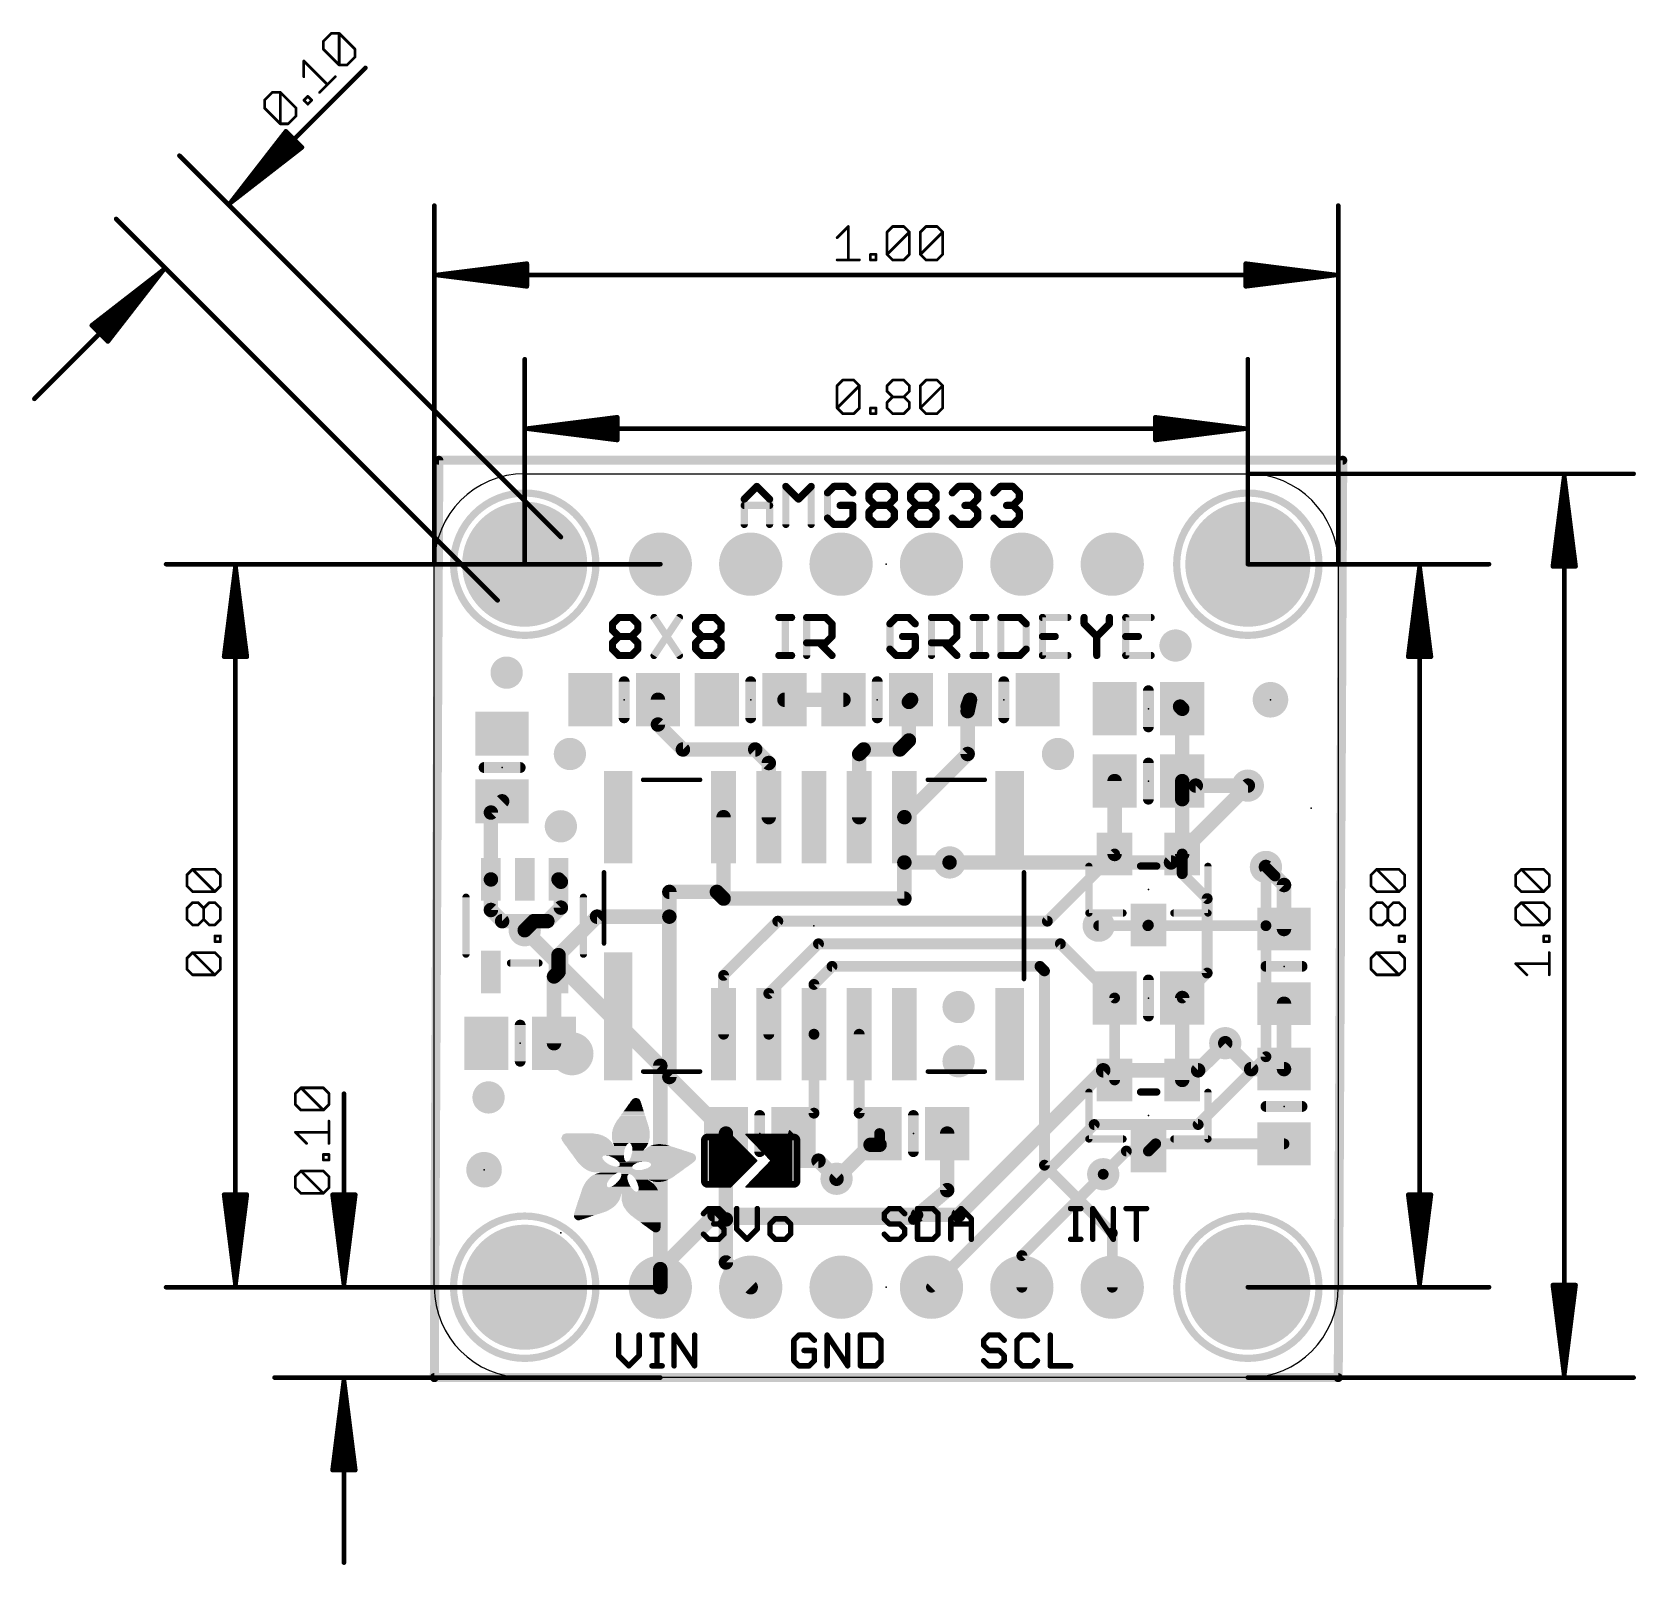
# Model space of a CAD drawing. Extents: x -11.3 to 33.8, y -5.3 to 37.8.
import ezdxf

# ---------------------------------------------------------------- set-up
doc = ezdxf.new("R2010")
doc.units = 0
for name, color, linetype in [('1', 12, 'CONTINUOUS'), ('16', 132, 'CONTINUOUS'), ('17', 110, 'CONTINUOUS'), ('18', 110, 'CONTINUOUS'), ('20', 53, 'CONTINUOUS'), ('21', 40, 'CONTINUOUS'), ('23', 53, 'CONTINUOUS'), ('24', 53, 'CONTINUOUS')]:
    doc.layers.add(name, color=color, linetype=linetype)

# ---------------------------------------------------------------- blocks, each defined once
blk = doc.blocks.new('RECT')
blk.add_solid([(-0.5, -0.5), (0.5, -0.5), (-0.5, 0.5), (0.5, 0.5)])
blk = doc.blocks.new('PIE')
at = {"const_width": 0.5}
blk.add_lwpolyline([(0, -0.25, 1), (0, 0.25, 1), (0, -0.25)], format="xyb", dxfattribs=at)
blk = doc.blocks.new('ROUNDP')
at = {"const_width": 0.5}
blk.add_lwpolyline([(0, -0.25, 1), (0, 0.25, 1), (0, -0.25)], format="xyb", dxfattribs=at)
blk = doc.blocks.new('RECT121920X243840R50')
at = {"const_width": 0.1905}
blk.add_lwpolyline([(0.2858, -0.5715), (0.2858, 0.5715, 0.4142), (0.1905, 0.6668), (-0.1905, 0.6668, 0.4142), (-0.2858, 0.5715), (-0.2858, -0.5715, 0.4142), (-0.1905, -0.6668), (0.1905, -0.6668, 0.4142)], format="xyb", close=True, dxfattribs=at)
blk.add_solid([(-0.2159, -0.5969), (0.2159, -0.5969), (-0.2159, 0.5969), (0.2159, 0.5969)])
blk = doc.blocks.new('ROUNDV')
at = {"const_width": 0.5}
blk.add_lwpolyline([(0, -0.25, 1), (0, 0.25, 1), (0, -0.25)], format="xyb", dxfattribs=at)

msp = doc.modelspace()

# ---------------------------------------------------------------- linework, layer by layer
at = {"layer": '1'}
for points, const_width in [([(0, 0), (0.127, 25.781)], 0.254), ([(0.127, 25.781), (25.527, 25.781)], 0.254), ([(25.527, 25.781), (25.4, 0)], 0.254), ([(6.284, 19.05), (6.284, 18.354)], 0.4064), ([(9.84, 19.05), (11.496, 19.05)], 0.4064), ([(13.335, 18.989), (13.396, 19.05)], 0.4064), ([(13.335, 17.907), (13.335, 18.989)], 0.4064), ([(14.986, 18.73), (15.052, 19.05)], 0.4064), ([(14.986, 18.862), (15.052, 19.05)], 0.4064), ([(14.986, 17.526), (14.986, 18.73)], 0.4064), ([(20.955, 18.857), (21.016, 18.796)], 0.4064), ([(21.016, 18.796), (21.016, 16.764)], 0.4064), ([(6.284, 18.354), (6.985, 17.653)], 0.4064), ([(13.081, 17.653), (13.335, 17.907)], 0.4064), ([(6.985, 17.653), (9.017, 17.653)], 0.4064), ([(9.017, 17.653), (9.398, 17.272)], 0.4064), ([(11.938, 17.526), (12.065, 17.653)], 0.4064), ([(11.938, 15.75), (11.938, 17.526)], 0.4064), ([(12.065, 17.653), (13.081, 17.653)], 0.4064), ([(13.21, 15.75), (14.986, 17.526)], 0.4064), ([(9.398, 17.272), (9.398, 15.75)], 0.4064), ([(19.116, 16.764), (19.116, 14.716)], 0.4064), ([(21.016, 16.764), (21.016, 16.256)], 0.4064), ([(21.397, 16.637), (21.016, 16.256)], 0.4064), ([(22.86, 16.637), (21.397, 16.637)], 0.4064), ([(1.59, 15.88), (1.905, 16.195)], 0.4064), ([(21.016, 16.256), (21.016, 14.716)], 0.4064), ([(1.59, 14.0001), (1.59, 15.88)], 0.4064), ([(8.128, 13.462), (8.128, 15.75)], 0.4064), ([(13.208, 15.75), (13.208, 14.478)], 0.4064), ([(13.208, 15.75), (13.21, 15.75)], 0.4064), ([(13.208, 14.478), (13.208, 13.462)], 0.4064), ([(13.208, 14.478), (14.478, 14.478)], 0.4064), ([(17.227, 12.827), (19.116, 14.716)], 0.3048), ([(21.016, 14.716), (21.016, 14.163)], 0.3048), ([(23.876, 13.843), (23.368, 14.351)], 0.4064), ([(23.622, 14.097), (23.368, 14.351)], 0.3048), ([(1.59, 14.0001), (1.59, 13.142)], 0.4064), ([(3.556, 13.9341), (3.49, 14.0001)], 0.4064), ([(3.556, 13.208), (3.556, 13.9341)], 0.4064), ([(21.016, 14.163), (21.717, 13.462)], 0.3048), ([(23.876, 12.607), (23.876, 13.843)], 0.4064), ([(6.604, 13.65), (7.94, 13.65)], 0.4064), ([(6.604, 12.954), (6.604, 13.65)], 0.4064), ([(7.94, 13.65), (8.128, 13.462)], 0.4064), ([(13.208, 13.462), (8.128, 13.462)], 0.4064), ([(21.717, 13.462), (21.717, 11.369)], 0.3048), ([(1.59, 13.142), (1.905, 12.827)], 0.4064), ([(3.175, 12.827), (3.556, 13.208)], 0.4064), ([(3.49, 11.872), (4.572, 12.954)], 0.4064), ([(4.572, 12.954), (6.604, 12.954)], 0.4064), ([(6.604, 8.448), (6.604, 12.954)], 0.4064), ([(1.905, 12.827), (2.794, 12.827)], 0.4064), ([(2.794, 12.827), (2.54, 12.573)], 0.4064), ([(3.175, 12.827), (2.794, 12.827)], 0.4064), ([(8.128, 11.303), (9.652, 12.827)], 0.3048), ([(9.652, 12.827), (17.227, 12.827)], 0.3048), ([(20.05, 12.7), (18.669, 12.7)], 0.3048), ([(20.066, 12.716), (20.05, 12.7)], 0.3048), ([(9.398, 10.795), (10.795, 12.192)], 0.3048), ([(10.795, 12.192), (17.592, 12.192)], 0.3048), ([(17.592, 12.192), (19.116, 10.668)], 0.3048), ([(3.49, 11.3999), (3.49, 11.872)], 0.4064), ([(3.49, 11.3999), (3.363, 11.2729)], 0.4064), ([(3.363, 11.2729), (3.363, 9.398)], 0.4064), ([(8.128, 9.65), (8.128, 11.303)], 0.3048), ([(11.176, 11.557), (10.668, 11.049)], 0.3048), ([(17.018, 11.557), (11.176, 11.557)], 0.3048), ([(17.145, 11.43), (17.018, 11.557)], 0.3048), ([(17.145, 5.969), (17.145, 11.43)], 0.3048), ([(21.717, 11.369), (21.016, 10.668)], 0.3048), ([(9.398, 9.65), (9.398, 10.795)], 0.3048), ([(10.668, 11.049), (10.668, 9.65)], 0.3048), ([(19.116, 8.366), (19.116, 10.668)], 0.3048), ([(21.016, 10.668), (21.016, 8.366)], 0.4064), ([(23.876, 10.507), (23.876, 8.67)], 0.4064), ([(10.668, 9.65), (10.668, 7.432)], 0.3048), ([(11.938, 9.65), (11.938, 7.432)], 0.3048), ([(22.225, 9.398), (22.953, 8.67)], 0.4064), ([(8.194, 6.858), (6.604, 8.448)], 0.4064), ([(22.953, 8.67), (23.876, 8.67)], 0.4064), ([(10.668, 7.432), (10.094, 6.858)], 0.3048), ([(11.938, 7.432), (12.512, 6.858)], 0.3048), ([(8.194, 4.445), (8.194, 6.858)], 0.4064), ([(12.512, 6.543), (12.512, 6.858)], 0.3048), ([(14.412, 6.858), (14.412, 5.268)], 0.4064), ([(12.258, 6.543), (11.303, 5.588)], 0.4064), ([(12.512, 6.543), (12.258, 6.543)], 0.4064), ([(18.796, 5.715), (19.447, 6.366)], 0.3048), ([(19.447, 6.366), (20.066, 6.366)], 0.3048), ([(20.27, 6.57), (20.066, 6.366)], 0.3048), ([(23.876, 6.57), (20.27, 6.57)], 0.3048), ([(19.05, 4.064), (17.145, 5.969)], 0.3048), ([(14.412, 5.268), (13.589, 4.572)], 0.4064), ([(8.194, 3.236), (8.194, 4.445)], 0.4064), ([(13.462, 4.445), (8.194, 4.445)], 0.3048), ([(13.589, 4.572), (13.462, 4.445)], 0.3048), ([(19.05, 2.54), (19.05, 4.064)], 0.3048), ([(8.89, 2.54), (8.194, 3.236)], 0.4064), ([(25.4, 0), (0, 0)], 0.254)]:
    msp.add_lwpolyline(points, dxfattribs=dict(at, const_width=const_width))
for points, const_width in [([(0.127, 25.8445, 1), (0.127, 25.7175)], 0.127), ([(0.1905, 25.7807, 1), (0.0635, 25.7813)], 0.127), ([(25.5905, 25.7807, 1), (25.4635, 25.7813)], 0.127), ([(25.527, 25.7175, 1), (25.527, 25.8445)], 0.127), ([(6.3856, 19.05, 1), (6.1824, 19.05)], 0.2032), ([(9.84, 19.1516, 1), (9.84, 18.9484)], 0.2032), ([(11.496, 18.9484, 1), (11.496, 19.1516)], 0.2032), ([(13.4366, 18.989, 1), (13.2334, 18.989)], 0.2032), ([(13.2632, 19.0608, 1), (13.4068, 18.9172)], 0.2032), ([(13.4678, 18.9782, 1), (13.3242, 19.1218)], 0.2032), ([(14.8901, 18.8957, 1), (15.0819, 18.8283)], 0.2032), ([(15.0876, 18.73, 1), (14.8844, 18.73)], 0.2032), ([(15.1515, 19.0295, 1), (14.9525, 19.0705)], 0.2032), ([(15.1479, 19.0163, 1), (14.9561, 19.0837)], 0.2032), ([(21.0268, 18.9288, 1), (20.8832, 18.7852)], 0.2032), ([(21.1176, 18.796, 1), (20.9144, 18.796)], 0.2032), ([(20.9442, 18.7242, 1), (21.0878, 18.8678)], 0.2032), ([(6.3558, 18.4258, 1), (6.2122, 18.2822)], 0.2032), ([(14.8865, 18.7505, 1), (15.0855, 18.7095)], 0.2032), ([(6.1824, 18.354, 1), (6.3856, 18.354)], 0.2032), ([(13.4068, 17.8352, 1), (13.2632, 17.9788)], 0.2032), ([(6.985, 17.7546, 1), (6.985, 17.5514)], 0.2032), ([(6.9132, 17.5812, 1), (7.0568, 17.7248)], 0.2032), ([(9.0888, 17.7248, 1), (8.9452, 17.5812)], 0.2032), ([(9.017, 17.5514, 1), (9.017, 17.7546)], 0.2032), ([(12.0396, 17.526, 1), (11.8364, 17.526)], 0.2032), ([(11.8662, 17.5978, 1), (12.0098, 17.4542)], 0.2032), ([(12.065, 17.7546, 1), (12.065, 17.5514)], 0.2032), ([(12.1368, 17.5812, 1), (11.9932, 17.7248)], 0.2032), ([(13.0092, 17.7248, 1), (13.1528, 17.5812)], 0.2032), ([(13.081, 17.5514, 1), (13.081, 17.7546)], 0.2032), ([(13.2334, 17.907, 1), (13.4366, 17.907)], 0.2032), ([(14.8844, 17.526, 1), (15.0876, 17.526)], 0.2032), ([(15.0578, 17.4542, 1), (14.9142, 17.5978)], 0.2032), ([(9.4996, 17.272, 1), (9.2964, 17.272)], 0.2032), ([(9.3262, 17.2002, 1), (9.4698, 17.3438)], 0.2032), ([(19.2176, 16.764, 1), (19.0144, 16.764)], 0.2032), ([(21.1176, 16.764, 1), (20.9144, 16.764)], 0.2032), ([(20.9144, 16.764, 1), (21.1176, 16.764)], 0.2032), ([(21.397, 16.7386, 1), (21.397, 16.5354)], 0.2032), ([(21.4688, 16.5652, 1), (21.3252, 16.7088)], 0.2032), ([(22.86, 16.5354, 1), (22.86, 16.7386)], 0.2032), ([(1.9768, 16.1232, 1), (1.8332, 16.2668)], 0.2032), ([(21.1176, 16.256, 1), (20.9144, 16.256)], 0.2032), ([(20.9144, 16.256, 1), (21.1176, 16.256)], 0.2032), ([(20.9442, 16.3278, 1), (21.0878, 16.1842)], 0.2032), ([(1.6916, 15.88, 1), (1.4884, 15.88)], 0.2032), ([(1.5182, 15.9518, 1), (1.6618, 15.8082)], 0.2032), ([(8.2296, 15.75, 1), (8.0264, 15.75)], 0.2032), ([(9.2964, 15.75, 1), (9.4996, 15.75)], 0.2032), ([(11.8364, 15.75, 1), (12.0396, 15.75)], 0.2032), ([(13.3096, 15.75, 1), (13.1064, 15.75)], 0.2032), ([(13.208, 15.8516, 1), (13.208, 15.6484)], 0.2032), ([(13.1382, 15.8218, 1), (13.2818, 15.6782)], 0.2032), ([(13.21, 15.6484, 1), (13.21, 15.8516)], 0.2032), ([(13.3096, 14.478, 1), (13.1064, 14.478)], 0.2032), ([(13.208, 14.5796, 1), (13.208, 14.3764)], 0.2032), ([(13.1064, 14.478, 1), (13.3096, 14.478)], 0.2032), ([(14.478, 14.3764, 1), (14.478, 14.5796)], 0.2032), ([(19.0144, 14.716, 1), (19.2176, 14.716)], 0.2032), ([(19.1699, 14.6621, 1), (19.0621, 14.7699)], 0.1524), ([(20.9144, 14.716, 1), (21.1176, 14.716)], 0.2032), ([(21.0922, 14.716, 1), (20.9398, 14.716)], 0.1524), ([(23.4398, 14.4228, 1), (23.2962, 14.2792)], 0.2032), ([(23.4219, 14.4049, 1), (23.3141, 14.2971)], 0.1524), ([(1.6916, 14.0001, 1), (1.4884, 14.0001)], 0.2032), ([(1.4884, 14.0001, 1), (1.6916, 14.0001)], 0.2032), ([(3.5618, 14.0719, 1), (3.4182, 13.9283)], 0.2032), ([(3.6576, 13.9341, 1), (3.4544, 13.9341)], 0.2032), ([(3.4842, 13.8623, 1), (3.6278, 14.0059)], 0.2032), ([(21.0699, 14.2169, 1), (20.9621, 14.1091)], 0.1524), ([(20.9398, 14.163, 1), (21.0922, 14.163)], 0.1524), ([(23.5681, 14.0431, 1), (23.6759, 14.1509)], 0.1524), ([(23.9776, 13.843, 1), (23.7744, 13.843)], 0.2032), ([(23.8042, 13.7712, 1), (23.9478, 13.9148)], 0.2032), ([(6.604, 13.7516, 1), (6.604, 13.5484)], 0.2032), ([(6.7056, 13.65, 1), (6.5024, 13.65)], 0.2032), ([(8.0118, 13.7218, 1), (7.8682, 13.5782)], 0.2032), ([(7.94, 13.5484, 1), (7.94, 13.7516)], 0.2032), ([(8.128, 13.5636, 1), (8.128, 13.3604)], 0.2032), ([(8.0264, 13.462, 1), (8.2296, 13.462)], 0.2032), ([(8.0562, 13.3902, 1), (8.1998, 13.5338)], 0.2032), ([(13.1064, 13.462, 1), (13.3096, 13.462)], 0.2032), ([(13.208, 13.3604, 1), (13.208, 13.5636)], 0.2032), ([(21.7932, 13.462, 1), (21.6408, 13.462)], 0.1524), ([(21.6631, 13.4081, 1), (21.7709, 13.5159)], 0.1524), ([(1.4884, 13.142, 1), (1.6916, 13.142)], 0.2032), ([(1.6618, 13.2138, 1), (1.5182, 13.0702)], 0.2032), ([(3.4544, 13.208, 1), (3.6576, 13.208)], 0.2032), ([(3.6278, 13.1362, 1), (3.4842, 13.2798)], 0.2032), ([(4.572, 13.0556, 1), (4.572, 12.8524)], 0.2032), ([(4.6438, 12.8822, 1), (4.5002, 13.0258)], 0.2032), ([(6.7056, 12.954, 1), (6.5024, 12.954)], 0.2032), ([(6.604, 12.8524, 1), (6.604, 13.0556)], 0.2032), ([(1.905, 12.9286, 1), (1.905, 12.7254)], 0.2032), ([(1.8332, 12.7552, 1), (1.9768, 12.8988)], 0.2032), ([(2.4682, 12.6448, 1), (2.6118, 12.5012)], 0.2032), ([(2.794, 12.9286, 1), (2.794, 12.7254)], 0.2032), ([(2.8658, 12.7552, 1), (2.7222, 12.8988)], 0.2032), ([(2.794, 12.7254, 1), (2.794, 12.9286)], 0.2032), ([(3.1032, 12.8988, 1), (3.2468, 12.7552)], 0.2032), ([(3.175, 12.7254, 1), (3.175, 12.9286)], 0.2032), ([(6.5024, 12.954, 1), (6.7056, 12.954)], 0.2032), ([(9.652, 12.9032, 1), (9.652, 12.7508)], 0.1524), ([(9.7059, 12.7731, 1), (9.5981, 12.8809)], 0.1524), ([(17.1731, 12.8809, 1), (17.2809, 12.7731)], 0.1524), ([(17.227, 12.7508, 1), (17.227, 12.9032)], 0.1524), ([(18.669, 12.7762, 1), (18.669, 12.6238)], 0.1524), ([(19.9961, 12.7539, 1), (20.1039, 12.6461)], 0.1524), ([(20.1199, 12.6621, 1), (20.0121, 12.7699)], 0.1524), ([(20.05, 12.6238, 1), (20.05, 12.7762)], 0.1524), ([(23.7744, 12.607, 1), (23.9776, 12.607)], 0.2032), ([(10.795, 12.2682, 1), (10.795, 12.1158)], 0.1524), ([(10.8489, 12.1381, 1), (10.7411, 12.2459)], 0.1524), ([(17.6459, 12.2459, 1), (17.5381, 12.1381)], 0.1524), ([(17.592, 12.1158, 1), (17.592, 12.2682)], 0.1524), ([(3.5916, 11.872, 1), (3.3884, 11.872)], 0.2032), ([(3.4182, 11.9438, 1), (3.5618, 11.8002)], 0.2032), ([(3.4646, 11.2729, 1), (3.2614, 11.2729)], 0.2032), ([(3.2912, 11.3447, 1), (3.4348, 11.2011)], 0.2032), ([(3.3884, 11.3999, 1), (3.5916, 11.3999)], 0.2032), ([(3.5618, 11.3281, 1), (3.4182, 11.4717)], 0.2032), ([(8.2042, 11.303, 1), (8.0518, 11.303)], 0.1524), ([(8.0741, 11.3569, 1), (8.1819, 11.2491)], 0.1524), ([(11.176, 11.6332, 1), (11.176, 11.4808)], 0.1524), ([(11.2299, 11.5031, 1), (11.1221, 11.6109)], 0.1524), ([(17.0719, 11.6109, 1), (16.9641, 11.5031)], 0.1524), ([(17.018, 11.4808, 1), (17.018, 11.6332)], 0.1524), ([(17.2212, 11.43, 1), (17.0688, 11.43)], 0.1524), ([(17.0911, 11.3761, 1), (17.1989, 11.4839)], 0.1524), ([(21.6408, 11.369, 1), (21.7932, 11.369)], 0.1524), ([(21.7709, 11.3151, 1), (21.6631, 11.4229)], 0.1524), ([(9.4742, 10.795, 1), (9.3218, 10.795)], 0.1524), ([(9.3441, 10.8489, 1), (9.4519, 10.7411)], 0.1524), ([(10.7442, 11.049, 1), (10.5918, 11.049)], 0.1524), ([(10.6141, 11.1029, 1), (10.7219, 10.9951)], 0.1524), ([(19.1922, 10.668, 1), (19.0398, 10.668)], 0.1524), ([(21.1176, 10.668, 1), (20.9144, 10.668)], 0.2032), ([(19.0621, 10.6141, 1), (19.1699, 10.7219)], 0.1524), ([(20.9621, 10.7219, 1), (21.0699, 10.6141)], 0.1524), ([(23.9776, 10.507, 1), (23.7744, 10.507)], 0.2032), ([(3.2614, 9.398, 1), (3.4646, 9.398)], 0.2032), ([(8.0518, 9.65, 1), (8.2042, 9.65)], 0.1524), ([(9.3218, 9.65, 1), (9.4742, 9.65)], 0.1524), ([(10.7442, 9.65, 1), (10.5918, 9.65)], 0.1524), ([(10.5918, 9.65, 1), (10.7442, 9.65)], 0.1524), ([(12.0142, 9.65, 1), (11.8618, 9.65)], 0.1524), ([(22.2968, 9.4698, 1), (22.1532, 9.3262)], 0.2032), ([(6.6758, 8.5198, 1), (6.5322, 8.3762)], 0.2032), ([(22.953, 8.7716, 1), (22.953, 8.5684)], 0.2032), ([(22.8812, 8.5982, 1), (23.0248, 8.7418)], 0.2032), ([(23.7744, 8.67, 1), (23.9776, 8.67)], 0.2032), ([(23.876, 8.5684, 1), (23.876, 8.7716)], 0.2032), ([(6.5024, 8.448, 1), (6.7056, 8.448)], 0.2032), ([(19.0398, 8.366, 1), (19.1922, 8.366)], 0.1524), ([(20.9144, 8.366, 1), (21.1176, 8.366)], 0.2032), ([(10.5918, 7.432, 1), (10.7442, 7.432)], 0.1524), ([(10.7219, 7.3781, 1), (10.6141, 7.4859)], 0.1524), ([(11.9919, 7.4859, 1), (11.8841, 7.3781)], 0.1524), ([(11.8618, 7.432, 1), (12.0142, 7.432)], 0.1524), ([(8.2956, 6.858, 1), (8.0924, 6.858)], 0.2032), ([(8.1222, 6.7862, 1), (8.2658, 6.9298)], 0.2032), ([(10.0401, 6.9119, 1), (10.1479, 6.8041)], 0.1524), ([(12.5882, 6.858, 1), (12.4358, 6.858)], 0.1524), ([(12.4581, 6.8041, 1), (12.5659, 6.9119)], 0.1524), ([(14.5136, 6.858, 1), (14.3104, 6.858)], 0.2032), ([(12.258, 6.6446, 1), (12.258, 6.4414)], 0.2032), ([(12.3298, 6.4712, 1), (12.1862, 6.6148)], 0.2032), ([(12.4358, 6.543, 1), (12.5882, 6.543)], 0.1524), ([(12.512, 6.4414, 1), (12.512, 6.6446)], 0.2032), ([(19.447, 6.4422, 1), (19.447, 6.2898)], 0.1524), ([(19.5009, 6.3121, 1), (19.3931, 6.4199)], 0.1524), ([(20.0121, 6.4199, 1), (20.1199, 6.3121)], 0.1524), ([(20.066, 6.2898, 1), (20.066, 6.4422)], 0.1524), ([(20.27, 6.6462, 1), (20.27, 6.4938)], 0.1524), ([(20.3239, 6.5161, 1), (20.2161, 6.6239)], 0.1524), ([(23.876, 6.4938, 1), (23.876, 6.6462)], 0.1524), ([(17.1989, 6.0229, 1), (17.0911, 5.9151)], 0.1524), ([(17.0688, 5.969, 1), (17.2212, 5.969)], 0.1524), ([(11.2312, 5.6598, 1), (11.3748, 5.5162)], 0.2032), ([(14.4776, 5.1904, 1), (14.3464, 5.3456)], 0.2032), ([(18.7421, 5.7689, 1), (18.8499, 5.6611)], 0.1524), ([(14.3104, 5.268, 1), (14.5136, 5.268)], 0.2032), ([(8.2956, 4.445, 1), (8.0924, 4.445)], 0.2032), ([(8.0924, 4.445, 1), (8.2956, 4.445)], 0.2032), ([(8.194, 4.5212, 1), (8.194, 4.3688)], 0.1524), ([(13.4081, 4.4989, 1), (13.5159, 4.3911)], 0.1524), ([(13.5234, 4.6496, 1), (13.6546, 4.4944)], 0.2032), ([(13.462, 4.3688, 1), (13.462, 4.5212)], 0.1524), ([(13.6429, 4.5181, 1), (13.5351, 4.6259)], 0.1524), ([(19.1262, 4.064, 1), (18.9738, 4.064)], 0.1524), ([(18.9961, 4.0101, 1), (19.1039, 4.1179)], 0.1524), ([(8.0924, 3.236, 1), (8.2956, 3.236)], 0.2032), ([(8.2658, 3.3078, 1), (8.1222, 3.1642)], 0.2032), ([(8.8182, 2.4682, 1), (8.9618, 2.6118)], 0.2032), ([(18.9738, 2.54, 1), (19.1262, 2.54)], 0.1524), ([(0, 0.0635, 1), (0, -0.0635)], 0.127), ([(-0.0635, 0.0003, 1), (0.0635, -0.0003)], 0.127), ([(25.3365, 0.0003, 1), (25.4635, -0.0003)], 0.127), ([(25.4, -0.0635, 1), (25.4, 0.0635)], 0.127)]:
    msp.add_lwpolyline(points, format="xyb", dxfattribs=dict(at, const_width=const_width))
at = {"layer": '16'}
for points, const_width in [([(0, 0), (0.127, 25.781)], 0.254), ([(0.127, 25.781), (25.527, 25.781)], 0.254), ([(25.527, 25.781), (25.4, 0)], 0.254), ([(20.701, 14.478), (22.86, 16.637)], 0.4064), ([(14.478, 14.478), (20.701, 14.478)], 0.4064), ([(23.368, 14.351), (23.368, 12.7)], 0.3048), ([(2.54, 12.573), (6.35, 8.763)], 0.4064), ([(18.669, 12.7), (23.368, 12.7)], 0.3048), ([(23.368, 12.7), (23.368, 9.017)], 0.3048), ([(21.463, 8.636), (22.225, 9.398)], 0.4064), ([(23.368, 9.017), (21.463, 7.112)], 0.3048), ([(6.35, 8.763), (6.35, 2.54)], 0.4064), ([(14.732, 4.572), (18.796, 8.636)], 0.4064), ([(18.796, 8.636), (21.463, 8.636)], 0.4064), ([(18.542, 7.112), (13.97, 2.54)], 0.3048), ([(21.463, 7.112), (18.542, 7.112)], 0.3048), ([(8.3185, 6.8326), (7.747, 6.8326)], 0.0508), ([(7.747, 6.8326), (7.747, 5.3594)], 0.0508), ([(7.747, 6.8072), (8.3439, 6.8072)], 0.0508), ([(7.747, 6.7564), (8.3947, 6.7564)], 0.0508), ([(9.0551, 6.096), (8.3185, 6.8326)], 0.0508), ([(9.4742, 6.096), (8.763, 6.8326)], 0.0508), ([(8.763, 6.8326), (10.033, 6.8326)], 0.0508), ([(8.7875, 6.8072), (10.033, 6.8072)], 0.0508), ([(8.8366, 6.7564), (10.033, 6.7564)], 0.0508), ([(10.033, 6.8326), (10.033, 5.3594)], 0.0508), ([(7.747, 6.7056), (8.4455, 6.7056)], 0.0508), ([(7.747, 6.6548), (8.4963, 6.6548)], 0.0508), ([(7.747, 6.604), (8.5471, 6.604)], 0.0508), ([(7.747, 6.5532), (8.5979, 6.5532)], 0.0508), ([(7.747, 6.5024), (8.6487, 6.5024)], 0.0508), ([(7.747, 6.4516), (8.6995, 6.4516)], 0.0508), ([(7.747, 6.4008), (8.7503, 6.4008)], 0.0508), ([(7.747, 6.35), (8.8011, 6.35)], 0.0508), ([(7.747, 6.2992), (8.8519, 6.2992)], 0.0508), ([(8.8856, 6.7056), (10.033, 6.7056)], 0.0508), ([(8.9347, 6.6548), (10.033, 6.6548)], 0.0508), ([(8.9837, 6.604), (10.033, 6.604)], 0.0508), ([(9.0328, 6.5532), (10.033, 6.5532)], 0.0508), ([(9.0818, 6.5024), (10.033, 6.5024)], 0.0508), ([(9.1309, 6.4516), (10.033, 6.4516)], 0.0508), ([(9.1799, 6.4008), (10.033, 6.4008)], 0.0508), ([(9.229, 6.35), (10.033, 6.35)], 0.0508), ([(9.278, 6.2992), (10.033, 6.2992)], 0.0508), ([(7.747, 6.2484), (8.9027, 6.2484)], 0.0508), ([(7.747, 6.1976), (8.9535, 6.1976)], 0.0508), ([(7.747, 6.1468), (9.0043, 6.1468)], 0.0508), ([(7.747, 6.096), (9.0551, 6.096)], 0.0508), ([(7.747, 6.0452), (9.0043, 6.0452)], 0.0508), ([(7.747, 5.9944), (8.9535, 5.9944)], 0.0508), ([(7.747, 5.9436), (8.9027, 5.9436)], 0.0508), ([(7.747, 5.8928), (8.8519, 5.8928)], 0.0508), ([(7.747, 5.842), (8.8011, 5.842)], 0.0508), ([(8.3185, 5.3594), (9.0551, 6.096)], 0.0508), ([(8.763, 5.3594), (9.4742, 6.096)], 0.0508), ([(9.229, 5.842), (10.033, 5.842)], 0.0508), ([(9.278, 5.8928), (10.033, 5.8928)], 0.0508), ([(9.3271, 6.2484), (10.033, 6.2484)], 0.0508), ([(9.3271, 5.9436), (10.033, 5.9436)], 0.0508), ([(9.3761, 6.1976), (10.033, 6.1976)], 0.0508), ([(9.3761, 5.9944), (10.033, 5.9944)], 0.0508), ([(9.4252, 6.1468), (10.033, 6.1468)], 0.0508), ([(9.4252, 6.0452), (10.033, 6.0452)], 0.0508), ([(9.4742, 6.096), (10.033, 6.096)], 0.0508), ([(9.906, 6.096), (10.795, 6.096)], 0.4064), ([(10.795, 6.096), (11.303, 5.588)], 0.4064), ([(16.51, 3.429), (18.796, 5.715)], 0.3048), ([(7.747, 5.7912), (8.7503, 5.7912)], 0.0508), ([(7.747, 5.7404), (8.6995, 5.7404)], 0.0508), ([(7.747, 5.6896), (8.6487, 5.6896)], 0.0508), ([(7.747, 5.6388), (8.5979, 5.6388)], 0.0508), ([(7.747, 5.588), (8.5471, 5.588)], 0.0508), ([(7.747, 5.5372), (8.4963, 5.5372)], 0.0508), ([(7.747, 5.4864), (8.4455, 5.4864)], 0.0508), ([(7.747, 5.4356), (8.3947, 5.4356)], 0.0508), ([(7.747, 5.3848), (8.3439, 5.3848)], 0.0508), ([(8.7875, 5.3848), (10.033, 5.3848)], 0.0508), ([(8.8366, 5.4356), (10.033, 5.4356)], 0.0508), ([(8.8856, 5.4864), (10.033, 5.4864)], 0.0508), ([(8.9347, 5.5372), (10.033, 5.5372)], 0.0508), ([(8.9837, 5.588), (10.033, 5.588)], 0.0508), ([(9.0328, 5.6388), (10.033, 5.6388)], 0.0508), ([(9.0818, 5.6896), (10.033, 5.6896)], 0.0508), ([(9.1309, 5.7404), (10.033, 5.7404)], 0.0508), ([(9.1799, 5.7912), (10.033, 5.7912)], 0.0508), ([(7.747, 5.3594), (8.3185, 5.3594)], 0.0508), ([(10.033, 5.3594), (8.763, 5.3594)], 0.0508), ([(7.874, 4.572), (6.35, 3.048)], 0.4064), ([(7.874, 4.572), (14.732, 4.572)], 0.4064), ([(6.35, 3.048), (6.35, 2.54)], 0.4064), ([(16.51, 2.54), (16.51, 3.429)], 0.3048), ([(25.4, 0), (0, 0)], 0.254)]:
    msp.add_lwpolyline(points, dxfattribs=dict(at, const_width=const_width))
for points, const_width in [([(0.127, 25.8445, 1), (0.127, 25.7175)], 0.127), ([(0.1905, 25.7807, 1), (0.0635, 25.7813)], 0.127), ([(25.5905, 25.7807, 1), (25.4635, 25.7813)], 0.127), ([(25.527, 25.7175, 1), (25.527, 25.8445)], 0.127), ([(22.9318, 16.5652, 1), (22.7882, 16.7088)], 0.2032), ([(14.478, 14.5796, 1), (14.478, 14.3764)], 0.2032), ([(20.6292, 14.5498, 1), (20.7728, 14.4062)], 0.2032), ([(20.701, 14.3764, 1), (20.701, 14.5796)], 0.2032), ([(23.4442, 14.351, 1), (23.2918, 14.351)], 0.1524), ([(2.6118, 12.6448, 1), (2.4682, 12.5012)], 0.2032), ([(18.669, 12.7762, 1), (18.669, 12.6238)], 0.1524), ([(23.4442, 12.7, 1), (23.2918, 12.7)], 0.1524), ([(23.2918, 12.7, 1), (23.4442, 12.7)], 0.1524), ([(23.368, 12.6238, 1), (23.368, 12.7762)], 0.1524), ([(22.2968, 9.3262, 1), (22.1532, 9.4698)], 0.2032), ([(23.2918, 9.017, 1), (23.4442, 9.017)], 0.1524), ([(23.4219, 8.9631, 1), (23.3141, 9.0709)], 0.1524), ([(6.4516, 8.763, 1), (6.2484, 8.763)], 0.2032), ([(6.2782, 8.6912, 1), (6.4218, 8.8348)], 0.2032), ([(18.796, 8.7376, 1), (18.796, 8.5344)], 0.2032), ([(18.8678, 8.5642, 1), (18.7242, 8.7078)], 0.2032), ([(21.3912, 8.7078, 1), (21.5348, 8.5642)], 0.2032), ([(21.463, 8.5344, 1), (21.463, 8.7376)], 0.2032), ([(18.542, 7.1882, 1), (18.542, 7.0358)], 0.1524), ([(18.5959, 7.0581, 1), (18.4881, 7.1659)], 0.1524), ([(21.4091, 7.1659, 1), (21.5169, 7.0581)], 0.1524), ([(21.463, 7.0358, 1), (21.463, 7.1882)], 0.1524), ([(7.747, 6.8453, 1), (7.747, 6.8199)], 0.0254), ([(7.7597, 6.8326, 1), (7.7343, 6.8326)], 0.0254), ([(7.747, 6.8199, 1), (7.747, 6.7945)], 0.0254), ([(7.747, 6.7691, 1), (7.747, 6.7437)], 0.0254), ([(8.3275, 6.8416, 1), (8.3095, 6.8236)], 0.0254), ([(8.3185, 6.8199, 1), (8.3185, 6.8453)], 0.0254), ([(8.3439, 6.7945, 1), (8.3439, 6.8199)], 0.0254), ([(8.3947, 6.7437, 1), (8.3947, 6.7691)], 0.0254), ([(8.7721, 6.8414, 1), (8.7539, 6.8238)], 0.0254), ([(8.763, 6.8453, 1), (8.763, 6.8199)], 0.0254), ([(8.7875, 6.8199, 1), (8.7875, 6.7945)], 0.0254), ([(8.8366, 6.7691, 1), (8.8366, 6.7437)], 0.0254), ([(10.0457, 6.8326, 1), (10.0203, 6.8326)], 0.0254), ([(10.033, 6.8199, 1), (10.033, 6.8453)], 0.0254), ([(10.033, 6.7945, 1), (10.033, 6.8199)], 0.0254), ([(10.033, 6.7437, 1), (10.033, 6.7691)], 0.0254), ([(7.747, 6.7183, 1), (7.747, 6.6929)], 0.0254), ([(7.747, 6.6675, 1), (7.747, 6.6421)], 0.0254), ([(7.747, 6.6167, 1), (7.747, 6.5913)], 0.0254), ([(7.747, 6.5659, 1), (7.747, 6.5405)], 0.0254), ([(7.747, 6.5151, 1), (7.747, 6.4897)], 0.0254), ([(7.747, 6.4643, 1), (7.747, 6.4389)], 0.0254), ([(7.747, 6.4135, 1), (7.747, 6.3881)], 0.0254), ([(7.747, 6.3627, 1), (7.747, 6.3373)], 0.0254), ([(7.747, 6.3119, 1), (7.747, 6.2865)], 0.0254), ([(8.4455, 6.6929, 1), (8.4455, 6.7183)], 0.0254), ([(8.4963, 6.6421, 1), (8.4963, 6.6675)], 0.0254), ([(8.5471, 6.5913, 1), (8.5471, 6.6167)], 0.0254), ([(8.5979, 6.5405, 1), (8.5979, 6.5659)], 0.0254), ([(8.6487, 6.4897, 1), (8.6487, 6.5151)], 0.0254), ([(8.6995, 6.4389, 1), (8.6995, 6.4643)], 0.0254), ([(8.7503, 6.3881, 1), (8.7503, 6.4135)], 0.0254), ([(8.8011, 6.3373, 1), (8.8011, 6.3627)], 0.0254), ([(8.8519, 6.2865, 1), (8.8519, 6.3119)], 0.0254), ([(8.8856, 6.7183, 1), (8.8856, 6.6929)], 0.0254), ([(8.9347, 6.6675, 1), (8.9347, 6.6421)], 0.0254), ([(8.9837, 6.6167, 1), (8.9837, 6.5913)], 0.0254), ([(9.0328, 6.5659, 1), (9.0328, 6.5405)], 0.0254), ([(9.0818, 6.5151, 1), (9.0818, 6.4897)], 0.0254), ([(9.1309, 6.4643, 1), (9.1309, 6.4389)], 0.0254), ([(9.1799, 6.4135, 1), (9.1799, 6.3881)], 0.0254), ([(9.229, 6.3627, 1), (9.229, 6.3373)], 0.0254), ([(9.278, 6.3119, 1), (9.278, 6.2865)], 0.0254), ([(10.033, 6.6929, 1), (10.033, 6.7183)], 0.0254), ([(10.033, 6.6421, 1), (10.033, 6.6675)], 0.0254), ([(10.033, 6.5913, 1), (10.033, 6.6167)], 0.0254), ([(10.033, 6.5405, 1), (10.033, 6.5659)], 0.0254), ([(10.033, 6.4897, 1), (10.033, 6.5151)], 0.0254), ([(10.033, 6.4389, 1), (10.033, 6.4643)], 0.0254), ([(10.033, 6.3881, 1), (10.033, 6.4135)], 0.0254), ([(10.033, 6.3373, 1), (10.033, 6.3627)], 0.0254), ([(10.033, 6.2865, 1), (10.033, 6.3119)], 0.0254), ([(7.747, 6.2611, 1), (7.747, 6.2357)], 0.0254), ([(7.747, 6.2103, 1), (7.747, 6.1849)], 0.0254), ([(7.747, 6.1595, 1), (7.747, 6.1341)], 0.0254), ([(7.747, 6.1087, 1), (7.747, 6.0833)], 0.0254), ([(7.747, 6.0579, 1), (7.747, 6.0325)], 0.0254), ([(7.747, 6.0071, 1), (7.747, 5.9817)], 0.0254), ([(7.747, 5.9563, 1), (7.747, 5.9309)], 0.0254), ([(7.747, 5.9055, 1), (7.747, 5.8801)], 0.0254), ([(7.747, 5.8547, 1), (7.747, 5.8293)], 0.0254), ([(8.8011, 5.8293, 1), (8.8011, 5.8547)], 0.0254), ([(8.8519, 5.8801, 1), (8.8519, 5.9055)], 0.0254), ([(8.9027, 6.2357, 1), (8.9027, 6.2611)], 0.0254), ([(8.9027, 5.9309, 1), (8.9027, 5.9563)], 0.0254), ([(8.9535, 6.1849, 1), (8.9535, 6.2103)], 0.0254), ([(8.9535, 5.9817, 1), (8.9535, 6.0071)], 0.0254), ([(9.0043, 6.1341, 1), (9.0043, 6.1595)], 0.0254), ([(9.0043, 6.0325, 1), (9.0043, 6.0579)], 0.0254), ([(9.0641, 6.087, 1), (9.0461, 6.105)], 0.0254), ([(9.0461, 6.087, 1), (9.0641, 6.105)], 0.0254), ([(9.0551, 6.0833, 1), (9.0551, 6.1087)], 0.0254), ([(9.229, 5.8547, 1), (9.229, 5.8293)], 0.0254), ([(9.278, 5.9055, 1), (9.278, 5.8801)], 0.0254), ([(9.3271, 6.2611, 1), (9.3271, 6.2357)], 0.0254), ([(9.3271, 5.9563, 1), (9.3271, 5.9309)], 0.0254), ([(9.3761, 6.2103, 1), (9.3761, 6.1849)], 0.0254), ([(9.3761, 6.0071, 1), (9.3761, 5.9817)], 0.0254), ([(9.4252, 6.1595, 1), (9.4252, 6.1341)], 0.0254), ([(9.4252, 6.0579, 1), (9.4252, 6.0325)], 0.0254), ([(9.4742, 6.1087, 1), (9.4742, 6.0833)], 0.0254), ([(9.4833, 6.0872, 1), (9.4651, 6.1048)], 0.0254), ([(9.4651, 6.0872, 1), (9.4833, 6.1048)], 0.0254), ([(9.906, 6.1976, 1), (9.906, 5.9944)], 0.2032), ([(10.033, 6.2357, 1), (10.033, 6.2611)], 0.0254), ([(10.033, 6.1849, 1), (10.033, 6.2103)], 0.0254), ([(10.033, 6.1341, 1), (10.033, 6.1595)], 0.0254), ([(10.033, 6.0833, 1), (10.033, 6.1087)], 0.0254), ([(10.033, 6.0325, 1), (10.033, 6.0579)], 0.0254), ([(10.033, 5.9817, 1), (10.033, 6.0071)], 0.0254), ([(10.033, 5.9309, 1), (10.033, 5.9563)], 0.0254), ([(10.033, 5.8801, 1), (10.033, 5.9055)], 0.0254), ([(10.033, 5.8293, 1), (10.033, 5.8547)], 0.0254), ([(10.8668, 6.1678, 1), (10.7232, 6.0242)], 0.2032), ([(10.795, 5.9944, 1), (10.795, 6.1976)], 0.2032), ([(18.8499, 5.6611, 1), (18.7421, 5.7689)], 0.1524), ([(7.747, 5.8039, 1), (7.747, 5.7785)], 0.0254), ([(7.747, 5.7531, 1), (7.747, 5.7277)], 0.0254), ([(7.747, 5.7023, 1), (7.747, 5.6769)], 0.0254), ([(7.747, 5.6515, 1), (7.747, 5.6261)], 0.0254), ([(7.747, 5.6007, 1), (7.747, 5.5753)], 0.0254), ([(7.747, 5.5499, 1), (7.747, 5.5245)], 0.0254), ([(7.747, 5.4991, 1), (7.747, 5.4737)], 0.0254), ([(7.747, 5.4483, 1), (7.747, 5.4229)], 0.0254), ([(7.747, 5.3975, 1), (7.747, 5.3721)], 0.0254), ([(8.3439, 5.3721, 1), (8.3439, 5.3975)], 0.0254), ([(8.3947, 5.4229, 1), (8.3947, 5.4483)], 0.0254), ([(8.4455, 5.4737, 1), (8.4455, 5.4991)], 0.0254), ([(8.4963, 5.5245, 1), (8.4963, 5.5499)], 0.0254), ([(8.5471, 5.5753, 1), (8.5471, 5.6007)], 0.0254), ([(8.5979, 5.6261, 1), (8.5979, 5.6515)], 0.0254), ([(8.6487, 5.6769, 1), (8.6487, 5.7023)], 0.0254), ([(8.6995, 5.7277, 1), (8.6995, 5.7531)], 0.0254), ([(8.7503, 5.7785, 1), (8.7503, 5.8039)], 0.0254), ([(8.7875, 5.3975, 1), (8.7875, 5.3721)], 0.0254), ([(8.8366, 5.4483, 1), (8.8366, 5.4229)], 0.0254), ([(8.8856, 5.4991, 1), (8.8856, 5.4737)], 0.0254), ([(8.9347, 5.5499, 1), (8.9347, 5.5245)], 0.0254), ([(8.9837, 5.6007, 1), (8.9837, 5.5753)], 0.0254), ([(9.0328, 5.6515, 1), (9.0328, 5.6261)], 0.0254), ([(9.0818, 5.7023, 1), (9.0818, 5.6769)], 0.0254), ([(9.1309, 5.7531, 1), (9.1309, 5.7277)], 0.0254), ([(9.1799, 5.8039, 1), (9.1799, 5.7785)], 0.0254), ([(10.033, 5.7785, 1), (10.033, 5.8039)], 0.0254), ([(10.033, 5.7277, 1), (10.033, 5.7531)], 0.0254), ([(10.033, 5.6769, 1), (10.033, 5.7023)], 0.0254), ([(10.033, 5.6261, 1), (10.033, 5.6515)], 0.0254), ([(10.033, 5.5753, 1), (10.033, 5.6007)], 0.0254), ([(10.033, 5.5245, 1), (10.033, 5.5499)], 0.0254), ([(10.033, 5.4737, 1), (10.033, 5.4991)], 0.0254), ([(10.033, 5.4229, 1), (10.033, 5.4483)], 0.0254), ([(10.033, 5.3721, 1), (10.033, 5.3975)], 0.0254), ([(11.2312, 5.5162, 1), (11.3748, 5.6598)], 0.2032), ([(7.747, 5.3721, 1), (7.747, 5.3467)], 0.0254), ([(7.7343, 5.3594, 1), (7.7597, 5.3594)], 0.0254), ([(8.3095, 5.3684, 1), (8.3275, 5.3504)], 0.0254), ([(8.3185, 5.3467, 1), (8.3185, 5.3721)], 0.0254), ([(8.763, 5.3721, 1), (8.763, 5.3467)], 0.0254), ([(8.7539, 5.3682, 1), (8.7721, 5.3506)], 0.0254), ([(10.0203, 5.3594, 1), (10.0457, 5.3594)], 0.0254), ([(10.033, 5.3467, 1), (10.033, 5.3721)], 0.0254), ([(7.874, 4.6736, 1), (7.874, 4.4704)], 0.2032), ([(7.9458, 4.5002, 1), (7.8022, 4.6438)], 0.2032), ([(14.6602, 4.6438, 1), (14.8038, 4.5002)], 0.2032), ([(14.732, 4.4704, 1), (14.732, 4.6736)], 0.2032), ([(6.4516, 3.048, 1), (6.2484, 3.048)], 0.2032), ([(6.2782, 3.1198, 1), (6.4218, 2.9762)], 0.2032), ([(16.5862, 3.429, 1), (16.4338, 3.429)], 0.1524), ([(16.4561, 3.4829, 1), (16.5639, 3.3751)], 0.1524), ([(6.2484, 2.54, 1), (6.4516, 2.54)], 0.2032), ([(6.2484, 2.54, 1), (6.4516, 2.54)], 0.2032), ([(13.9161, 2.5939, 1), (14.0239, 2.4861)], 0.1524), ([(16.4338, 2.54, 1), (16.5862, 2.54)], 0.1524), ([(0, 0.0635, 1), (0, -0.0635)], 0.127), ([(-0.0635, 0.0003, 1), (0.0635, -0.0003)], 0.127), ([(25.3365, 0.0003, 1), (25.4635, -0.0003)], 0.127), ([(25.4, -0.0635, 1), (25.4, 0.0635)], 0.127)]:
    msp.add_lwpolyline(points, format="xyb", dxfattribs=dict(at, const_width=const_width))
at = {"layer": '20'}
for p, q in [((2.54, 25.4), (22.86, 25.4)), ((0, 2.54), (0, 22.86)), ((25.4, 22.86), (25.4, 2.54)), ((22.86, 0), (2.54, 0))]:
    msp.add_line(p, q, dxfattribs=at)
for points, const_width in [([(-3.117, 37.5551), (-2.8953, 37.7768)], 0.0762), ([(-3.117, 37.3334), (-3.117, 37.5551)], 0.0762), ([(-2.8953, 37.7768), (-2.6736, 37.7768)], 0.0762), ([(-2.6736, 37.7768), (-2.2302, 37.3334)], 0.0762), ([(-2.6736, 36.89), (-2.6736, 37.7768)], 0.0762), ([(-3.6677, 36.561), (-3.6677, 37.0044)], 0.0762), ([(-3.6677, 37.0044), (-3.0025, 36.3393)], 0.0762), ([(-2.6736, 36.89), (-3.117, 37.3334)], 0.0762), ([(-2.2302, 37.1117), (-2.4519, 36.89)], 0.0762), ([(-2.2302, 37.3334), (-2.2302, 37.1117)], 0.0762), ([(-5.7375, 33.0074), (-1.9379, 36.807)], 0.13), ([(-3.2242, 36.1176), (-2.7808, 36.561)], 0.0762), ([(-2.4519, 36.89), (-2.6736, 36.89)], 0.0762), ([(-4.7708, 35.9013), (-4.5491, 36.123)], 0.0762), ([(-4.5491, 36.123), (-4.3274, 36.123)], 0.0762), ([(-4.3274, 36.123), (-3.884, 35.6796)], 0.0762), ([(-4.3274, 35.2362), (-4.3274, 36.123)], 0.0762), ([(-4.7708, 35.6796), (-4.7708, 35.9013)], 0.0762), ([(-4.3274, 35.2362), (-4.7708, 35.6796)], 0.0762), ([(-3.884, 35.6796), (-3.884, 35.4579)], 0.0762), ([(-3.6659, 35.8977), (-3.555, 36.0086)], 0.0762), ([(-3.555, 35.7869), (-3.6659, 35.8977)], 0.0762), ([(-3.555, 36.0086), (-3.4442, 35.8977)], 0.0762), ([(-3.4442, 35.8977), (-3.555, 35.7869)], 0.0762), ([(-4.1057, 35.2362), (-4.3274, 35.2362)], 0.0762), ([(-3.884, 35.4579), (-4.1057, 35.2362)], 0.0762), ([(-5.7375, 33.0074), (-4.1707, 35.0257)], 0.13), ([(-5.7375, 33.0074), (-4.1288, 34.9838)], 0.13), ([(-5.7375, 33.0074), (-4.0369, 34.8919)], 0.13), ([(-3.8531, 34.708), (-5.7375, 33.0074)], 0.13), ([(-4.1707, 35.0257), (-3.7193, 34.5742)], 0.13), ([(3.556, 23.622), (-7.1623, 34.3403)], 0.13), ([(-3.7611, 34.6161), (-5.7375, 33.0074)], 0.13), ([(-3.7193, 34.5742), (-5.7375, 33.0074)], 0.13), ([(0, 22.86), (0, 32.938)], 0.13), ([(25.4, 22.86), (25.4, 32.938)], 0.13), ([(1.778, 21.844), (-8.9403, 32.5623)], 0.13), ([(11.3189, 32.0372), (11.6324, 32.3507)], 0.0762), ([(11.6324, 32.3507), (11.6324, 31.4101)], 0.0762), ([(12.7222, 32.1939), (12.8789, 32.3507)], 0.0762), ([(12.7222, 31.5669), (12.7222, 32.1939)], 0.0762), ([(12.7222, 31.5669), (13.3492, 32.1939)], 0.0762), ([(12.8789, 32.3507), (13.1925, 32.3507)], 0.0762), ([(13.1925, 32.3507), (13.3492, 32.1939)], 0.0762), ([(13.3492, 32.1939), (13.3492, 31.5669)], 0.0762), ([(13.6577, 32.1939), (13.8145, 32.3507)], 0.0762), ([(13.6577, 31.5669), (13.6577, 32.1939)], 0.0762), ([(13.6577, 31.5669), (14.2848, 32.1939)], 0.0762), ([(13.8145, 32.3507), (14.128, 32.3507)], 0.0762), ([(14.128, 32.3507), (14.2848, 32.1939)], 0.0762), ([(14.2848, 32.1939), (14.2848, 31.5669)], 0.0762), ([(12.2544, 31.4101), (12.2544, 31.5669)], 0.0762), ([(12.2544, 31.5669), (12.4112, 31.5669)], 0.0762), ([(12.4112, 31.5669), (12.4112, 31.4101)], 0.0762), ([(12.8789, 31.4101), (12.7222, 31.5669)], 0.0762), ([(13.3492, 31.5669), (13.1925, 31.4101)], 0.0762), ([(13.8145, 31.4101), (13.6577, 31.5669)], 0.0762), ([(14.2848, 31.5669), (14.128, 31.4101)], 0.0762), ([(-7.6074, 31.1375), (-11.2384, 27.5065)], 0.13), ([(-7.6074, 31.1375), (-9.6257, 29.5707)], 0.13), ([(-7.6074, 31.1375), (-9.5838, 29.5288)], 0.13), ([(-7.6074, 31.1375), (-9.4919, 29.4369)], 0.13), ([(-9.308, 29.2531), (-7.6074, 31.1375)], 0.13), ([(-9.2161, 29.1611), (-7.6074, 31.1375)], 0.13), ([(-9.1742, 29.1193), (-7.6074, 31.1375)], 0.13), ([(0.065, 30.988), (2.6, 31.3072)], 0.13), ([(0.065, 30.988), (2.6, 31.248)], 0.13), ([(0.065, 30.988), (2.6, 31.118)], 0.13), ([(2.6, 31.3072), (2.6, 30.6688)], 0.13), ([(11.3189, 31.4101), (11.946, 31.4101)], 0.0762), ([(12.4112, 31.4101), (12.2544, 31.4101)], 0.0762), ([(13.1925, 31.4101), (12.8789, 31.4101)], 0.0762), ([(14.128, 31.4101), (13.8145, 31.4101)], 0.0762), ([(25.335, 30.988), (22.8, 31.3072)], 0.13), ([(22.8, 31.3072), (22.8, 30.6688)], 0.13), ([(25.335, 30.988), (22.8, 31.248)], 0.13), ([(25.335, 30.988), (22.8, 31.118)], 0.13), ([(0.065, 30.988), (25.335, 30.988)], 0.13), ([(2.6, 30.6688), (0.065, 30.988)], 0.13), ([(2.6, 30.858), (0.065, 30.988)], 0.13), ([(2.6, 30.728), (0.065, 30.988)], 0.13), ([(22.8, 30.6688), (25.335, 30.988)], 0.13), ([(22.8, 30.858), (25.335, 30.988)], 0.13), ([(22.8, 30.728), (25.335, 30.988)], 0.13), ([(-9.6257, 29.5707), (-9.1742, 29.1193)], 0.13), ([(2.54, 22.86), (2.54, 28.62)], 0.13), ([(22.86, 22.86), (22.86, 28.62)], 0.13), ([(11.3189, 27.8759), (11.4757, 28.0327)], 0.0762), ([(11.4757, 28.0327), (11.7892, 28.0327)], 0.0762), ([(11.7892, 28.0327), (11.946, 27.8759)], 0.0762), ([(12.7222, 27.8759), (12.8789, 28.0327)], 0.0762), ([(12.8789, 28.0327), (13.1925, 28.0327)], 0.0762), ([(13.1925, 28.0327), (13.3492, 27.8759)], 0.0762), ([(13.6577, 27.8759), (13.8145, 28.0327)], 0.0762), ([(13.8145, 28.0327), (14.128, 28.0327)], 0.0762), ([(14.128, 28.0327), (14.2848, 27.8759)], 0.0762), ([(11.3189, 27.2489), (11.3189, 27.8759)], 0.0762), ([(11.3189, 27.2489), (11.946, 27.8759)], 0.0762), ([(11.946, 27.8759), (11.946, 27.2489)], 0.0762), ([(12.7222, 27.7192), (12.7222, 27.8759)], 0.0762), ([(12.8789, 27.5624), (12.7222, 27.7192)], 0.0762), ([(12.7222, 27.4056), (12.8789, 27.5624)], 0.0762), ([(12.8789, 27.5624), (13.1925, 27.5624)], 0.0762), ([(13.3492, 27.7192), (13.1925, 27.5624)], 0.0762), ([(13.1925, 27.5624), (13.3492, 27.4056)], 0.0762), ([(13.3492, 27.8759), (13.3492, 27.7192)], 0.0762), ([(13.6577, 27.2489), (13.6577, 27.8759)], 0.0762), ([(13.6577, 27.2489), (14.2848, 27.8759)], 0.0762), ([(14.2848, 27.8759), (14.2848, 27.2489)], 0.0762), ([(2.605, 26.67), (5.14, 26.9892)], 0.13), ([(5.14, 26.9892), (5.14, 26.3508)], 0.13), ([(11.4757, 27.0921), (11.3189, 27.2489)], 0.0762), ([(11.7892, 27.0921), (11.4757, 27.0921)], 0.0762), ([(11.946, 27.2489), (11.7892, 27.0921)], 0.0762), ([(12.2544, 27.0921), (12.2544, 27.2489)], 0.0762), ([(12.2544, 27.2489), (12.4112, 27.2489)], 0.0762), ([(12.4112, 27.0921), (12.2544, 27.0921)], 0.0762), ([(12.4112, 27.2489), (12.4112, 27.0921)], 0.0762), ([(12.7222, 27.2489), (12.7222, 27.4056)], 0.0762), ([(12.8789, 27.0921), (12.7222, 27.2489)], 0.0762), ([(13.1925, 27.0921), (12.8789, 27.0921)], 0.0762), ([(13.3492, 27.2489), (13.1925, 27.0921)], 0.0762), ([(13.3492, 27.4056), (13.3492, 27.2489)], 0.0762), ([(13.8145, 27.0921), (13.6577, 27.2489)], 0.0762), ([(14.128, 27.0921), (13.8145, 27.0921)], 0.0762), ([(14.2848, 27.2489), (14.128, 27.0921)], 0.0762), ([(22.795, 26.67), (20.26, 26.9892)], 0.13), ([(20.26, 26.9892), (20.26, 26.3508)], 0.13), ([(2.605, 26.67), (5.14, 26.93)], 0.13), ([(2.605, 26.67), (5.14, 26.8)], 0.13), ([(2.605, 26.67), (22.795, 26.67)], 0.13), ([(5.14, 26.3508), (2.605, 26.67)], 0.13), ([(5.14, 26.54), (2.605, 26.67)], 0.13), ([(5.14, 26.41), (2.605, 26.67)], 0.13), ([(22.795, 26.67), (20.26, 26.93)], 0.13), ([(22.795, 26.67), (20.26, 26.8)], 0.13), ([(20.26, 26.3508), (22.795, 26.67)], 0.13), ([(20.26, 26.54), (22.795, 26.67)], 0.13), ([(20.26, 26.41), (22.795, 26.67)], 0.13), ([(22.86, 25.4), (33.7, 25.4)], 0.13), ([(31.75, 25.335), (31.4308, 22.8)], 0.13), ([(31.75, 25.335), (31.49, 22.8)], 0.13), ([(31.75, 25.335), (31.62, 22.8)], 0.13), ([(31.75, 25.335), (31.75, 0.065)], 0.13), ([(32.0692, 22.8), (31.75, 25.335)], 0.13), ([(31.88, 22.8), (31.75, 25.335)], 0.13), ([(32.01, 22.8), (31.75, 25.335)], 0.13), ([(6.35, 22.86), (-7.538, 22.86)], 0.13), ([(-5.588, 22.795), (-5.9072, 20.26)], 0.13), ([(-5.588, 22.795), (-5.848, 20.26)], 0.13), ([(-5.588, 22.795), (-5.718, 20.26)], 0.13), ([(-5.588, 2.605), (-5.588, 22.795)], 0.13), ([(-5.2688, 20.26), (-5.588, 22.795)], 0.13), ([(-5.458, 20.26), (-5.588, 22.795)], 0.13), ([(-5.328, 20.26), (-5.588, 22.795)], 0.13), ([(22.86, 22.86), (29.636, 22.86)], 0.13), ([(27.686, 22.795), (27.3668, 20.26)], 0.13), ([(27.686, 22.795), (27.426, 20.26)], 0.13), ([(27.686, 22.795), (27.556, 20.26)], 0.13), ([(27.686, 22.795), (27.686, 2.605)], 0.13), ([(28.0052, 20.26), (27.686, 22.795)], 0.13), ([(27.816, 20.26), (27.686, 22.795)], 0.13), ([(27.946, 20.26), (27.686, 22.795)], 0.13), ([(31.4308, 22.8), (32.0692, 22.8)], 0.13), ([(-5.9072, 20.26), (-5.2688, 20.26)], 0.13), ([(27.3668, 20.26), (28.0052, 20.26)], 0.13), ([(-6.9507, 14.128), (-6.7939, 14.2848)], 0.0762), ([(-6.9507, 13.8145), (-6.9507, 14.128)], 0.0762), ([(-6.7939, 14.2848), (-6.1669, 14.2848)], 0.0762), ([(-6.1669, 13.6577), (-6.7939, 14.2848)], 0.0762), ([(-6.1669, 14.2848), (-6.0101, 14.128)], 0.0762), ([(-6.0101, 14.128), (-6.0101, 13.8145)], 0.0762), ([(26.3233, 14.128), (26.4801, 14.2848)], 0.0762), ([(26.3233, 13.8145), (26.3233, 14.128)], 0.0762), ([(26.4801, 14.2848), (27.1071, 14.2848)], 0.0762), ([(27.1071, 13.6577), (26.4801, 14.2848)], 0.0762), ([(27.1071, 14.2848), (27.2639, 14.128)], 0.0762), ([(27.2639, 14.128), (27.2639, 13.8145)], 0.0762), ([(30.3873, 14.128), (30.5441, 14.2848)], 0.0762), ([(30.3873, 13.8145), (30.3873, 14.128)], 0.0762), ([(30.5441, 14.2848), (31.1711, 14.2848)], 0.0762), ([(31.1711, 13.6577), (30.5441, 14.2848)], 0.0762), ([(31.1711, 14.2848), (31.3279, 14.128)], 0.0762), ([(31.3279, 14.128), (31.3279, 13.8145)], 0.0762), ([(-6.7939, 13.6577), (-6.9507, 13.8145)], 0.0762), ([(-6.1669, 13.6577), (-6.7939, 13.6577)], 0.0762), ([(-6.0101, 13.8145), (-6.1669, 13.6577)], 0.0762), ([(26.4801, 13.6577), (26.3233, 13.8145)], 0.0762), ([(27.1071, 13.6577), (26.4801, 13.6577)], 0.0762), ([(27.2639, 13.8145), (27.1071, 13.6577)], 0.0762), ([(30.5441, 13.6577), (30.3873, 13.8145)], 0.0762), ([(31.1711, 13.6577), (30.5441, 13.6577)], 0.0762), ([(31.3279, 13.8145), (31.1711, 13.6577)], 0.0762), ([(-6.9507, 13.1925), (-6.7939, 13.3492)], 0.0762), ([(-6.9507, 12.8789), (-6.9507, 13.1925)], 0.0762), ([(-6.7939, 13.3492), (-6.6372, 13.3492)], 0.0762), ([(-6.6372, 13.3492), (-6.4804, 13.1925)], 0.0762), ([(-6.4804, 13.1925), (-6.3236, 13.3492)], 0.0762), ([(-6.4804, 12.8789), (-6.4804, 13.1925)], 0.0762), ([(-6.3236, 13.3492), (-6.1669, 13.3492)], 0.0762), ([(-6.1669, 13.3492), (-6.0101, 13.1925)], 0.0762), ([(-6.0101, 13.1925), (-6.0101, 12.8789)], 0.0762), ([(26.3233, 13.1925), (26.4801, 13.3492)], 0.0762), ([(26.3233, 12.8789), (26.3233, 13.1925)], 0.0762), ([(26.4801, 13.3492), (26.6368, 13.3492)], 0.0762), ([(26.6368, 13.3492), (26.7936, 13.1925)], 0.0762), ([(26.7936, 13.1925), (26.9504, 13.3492)], 0.0762), ([(26.7936, 12.8789), (26.7936, 13.1925)], 0.0762), ([(26.9504, 13.3492), (27.1071, 13.3492)], 0.0762), ([(27.1071, 13.3492), (27.2639, 13.1925)], 0.0762), ([(27.2639, 13.1925), (27.2639, 12.8789)], 0.0762), ([(30.3873, 13.1925), (30.5441, 13.3492)], 0.0762), ([(30.3873, 12.8789), (30.3873, 13.1925)], 0.0762), ([(30.5441, 13.3492), (31.1711, 13.3492)], 0.0762), ([(31.1711, 12.7222), (30.5441, 13.3492)], 0.0762), ([(31.1711, 13.3492), (31.3279, 13.1925)], 0.0762), ([(31.3279, 13.1925), (31.3279, 12.8789)], 0.0762), ([(-6.7939, 12.7222), (-6.9507, 12.8789)], 0.0762), ([(-6.6372, 12.7222), (-6.7939, 12.7222)], 0.0762), ([(-6.4804, 12.8789), (-6.6372, 12.7222)], 0.0762), ([(-6.3236, 12.7222), (-6.4804, 12.8789)], 0.0762), ([(-6.1669, 12.7222), (-6.3236, 12.7222)], 0.0762), ([(-6.0101, 12.8789), (-6.1669, 12.7222)], 0.0762), ([(26.4801, 12.7222), (26.3233, 12.8789)], 0.0762), ([(26.6368, 12.7222), (26.4801, 12.7222)], 0.0762), ([(26.7936, 12.8789), (26.6368, 12.7222)], 0.0762), ([(26.9504, 12.7222), (26.7936, 12.8789)], 0.0762), ([(27.1071, 12.7222), (26.9504, 12.7222)], 0.0762), ([(27.2639, 12.8789), (27.1071, 12.7222)], 0.0762), ([(30.5441, 12.7222), (30.3873, 12.8789)], 0.0762), ([(31.1711, 12.7222), (30.5441, 12.7222)], 0.0762), ([(31.3279, 12.8789), (31.1711, 12.7222)], 0.0762), ([(-6.1669, 12.2544), (-6.1669, 12.4112)], 0.0762), ([(-6.1669, 12.4112), (-6.0101, 12.4112)], 0.0762), ([(-6.0101, 12.2544), (-6.1669, 12.2544)], 0.0762), ([(-6.0101, 12.4112), (-6.0101, 12.2544)], 0.0762), ([(27.1071, 12.2544), (27.1071, 12.4112)], 0.0762), ([(27.1071, 12.4112), (27.2639, 12.4112)], 0.0762), ([(27.2639, 12.2544), (27.1071, 12.2544)], 0.0762), ([(27.2639, 12.4112), (27.2639, 12.2544)], 0.0762), ([(31.1711, 12.2544), (31.1711, 12.4112)], 0.0762), ([(31.1711, 12.4112), (31.3279, 12.4112)], 0.0762), ([(31.3279, 12.2544), (31.1711, 12.2544)], 0.0762), ([(31.3279, 12.4112), (31.3279, 12.2544)], 0.0762), ([(-6.9507, 11.7892), (-6.7939, 11.946)], 0.0762), ([(-6.9507, 11.4757), (-6.9507, 11.7892)], 0.0762), ([(-6.7939, 11.946), (-6.1669, 11.946)], 0.0762), ([(-6.1669, 11.3189), (-6.7939, 11.946)], 0.0762), ([(-6.1669, 11.946), (-6.0101, 11.7892)], 0.0762), ([(-6.0101, 11.7892), (-6.0101, 11.4757)], 0.0762), ([(26.3233, 11.7892), (26.4801, 11.946)], 0.0762), ([(26.3233, 11.4757), (26.3233, 11.7892)], 0.0762), ([(26.4801, 11.946), (27.1071, 11.946)], 0.0762), ([(27.1071, 11.3189), (26.4801, 11.946)], 0.0762), ([(27.1071, 11.946), (27.2639, 11.7892)], 0.0762), ([(27.2639, 11.7892), (27.2639, 11.4757)], 0.0762), ([(31.3279, 11.3189), (31.3279, 11.946)], 0.0762), ([(-6.7939, 11.3189), (-6.9507, 11.4757)], 0.0762), ([(-6.1669, 11.3189), (-6.7939, 11.3189)], 0.0762), ([(-6.0101, 11.4757), (-6.1669, 11.3189)], 0.0762), ([(26.4801, 11.3189), (26.3233, 11.4757)], 0.0762), ([(27.1071, 11.3189), (26.4801, 11.3189)], 0.0762), ([(27.2639, 11.4757), (27.1071, 11.3189)], 0.0762), ([(30.7008, 11.3189), (30.3873, 11.6324)], 0.0762), ([(30.3873, 11.6324), (31.3279, 11.6324)], 0.0762), ([(-3.9027, 7.9872), (-3.7459, 8.144)], 0.0762), ([(-3.7459, 8.144), (-3.1189, 8.144)], 0.0762), ([(-3.1189, 7.5169), (-3.7459, 8.144)], 0.0762), ([(-3.1189, 8.144), (-2.9621, 7.9872)], 0.0762), ([(-3.9027, 7.6737), (-3.9027, 7.9872)], 0.0762), ([(-3.7459, 7.5169), (-3.9027, 7.6737)], 0.0762), ([(-2.9621, 7.6737), (-3.1189, 7.5169)], 0.0762), ([(-2.9621, 7.9872), (-2.9621, 7.6737)], 0.0762), ([(-2.54, 2.605), (-2.54, 7.9784)], 0.13), ([(-3.1189, 7.5169), (-3.7459, 7.5169)], 0.0762), ([(-2.9621, 6.5814), (-2.9621, 7.2084)], 0.0762), ([(-3.5892, 6.5814), (-3.9027, 6.8949)], 0.0762), ([(-3.9027, 6.8949), (-2.9621, 6.8949)], 0.0762), ([(-3.1189, 6.1136), (-3.1189, 6.2704)], 0.0762), ([(-3.1189, 6.2704), (-2.9621, 6.2704)], 0.0762), ([(-2.9621, 6.1136), (-3.1189, 6.1136)], 0.0762), ([(-2.9621, 6.2704), (-2.9621, 6.1136)], 0.0762), ([(-3.9027, 5.6484), (-3.7459, 5.8052)], 0.0762), ([(-3.9027, 5.3349), (-3.9027, 5.6484)], 0.0762), ([(-3.7459, 5.8052), (-3.1189, 5.8052)], 0.0762), ([(-3.1189, 5.1781), (-3.7459, 5.8052)], 0.0762), ([(-3.1189, 5.8052), (-2.9621, 5.6484)], 0.0762), ([(-2.9621, 5.6484), (-2.9621, 5.3349)], 0.0762), ([(-5.588, 2.605), (-5.9072, 5.14)], 0.13), ([(-5.9072, 5.14), (-5.2688, 5.14)], 0.13), ([(-5.588, 2.605), (-5.848, 5.14)], 0.13), ([(-5.588, 2.605), (-5.718, 5.14)], 0.13), ([(-5.2688, 5.14), (-5.588, 2.605)], 0.13), ([(-5.458, 5.14), (-5.588, 2.605)], 0.13), ([(-5.328, 5.14), (-5.588, 2.605)], 0.13), ([(-3.7459, 5.1781), (-3.9027, 5.3349)], 0.0762), ([(-3.1189, 5.1781), (-3.7459, 5.1781)], 0.0762), ([(-2.9621, 5.3349), (-3.1189, 5.1781)], 0.0762), ([(-2.54, 2.605), (-2.8592, 5.14)], 0.13), ([(-2.8592, 5.14), (-2.2208, 5.14)], 0.13), ([(-2.54, 2.605), (-2.8, 5.14)], 0.13), ([(-2.54, 2.605), (-2.67, 5.14)], 0.13), ([(-2.2208, 5.14), (-2.54, 2.605)], 0.13), ([(-2.41, 5.14), (-2.54, 2.605)], 0.13), ([(-2.28, 5.14), (-2.54, 2.605)], 0.13), ([(27.686, 2.605), (27.3668, 5.14)], 0.13), ([(27.3668, 5.14), (28.0052, 5.14)], 0.13), ([(27.686, 2.605), (27.426, 5.14)], 0.13), ([(27.686, 2.605), (27.556, 5.14)], 0.13), ([(28.0052, 5.14), (27.686, 2.605)], 0.13), ([(27.816, 5.14), (27.686, 2.605)], 0.13), ([(27.946, 5.14), (27.686, 2.605)], 0.13), ([(6.35, 2.54), (-7.538, 2.54)], 0.13), ([(6.35, 2.54), (-4.49, 2.54)], 0.13), ([(22.86, 2.54), (29.636, 2.54)], 0.13), ([(31.75, 0.065), (31.4308, 2.6)], 0.13), ([(31.4308, 2.6), (32.0692, 2.6)], 0.13), ([(31.75, 0.065), (31.49, 2.6)], 0.13), ([(31.75, 0.065), (31.62, 2.6)], 0.13), ([(32.0692, 2.6), (31.75, 0.065)], 0.13), ([(31.88, 2.6), (31.75, 0.065)], 0.13), ([(32.01, 2.6), (31.75, 0.065)], 0.13), ([(6.35, 0), (-4.49, 0)], 0.13), ([(-2.54, -0.065), (-2.8592, -2.6)], 0.13), ([(-2.54, -0.065), (-2.8, -2.6)], 0.13), ([(-2.54, -0.065), (-2.67, -2.6)], 0.13), ([(-2.54, -0.065), (-2.54, -5.2)], 0.13), ([(-2.2208, -2.6), (-2.54, -0.065)], 0.13), ([(-2.41, -2.6), (-2.54, -0.065)], 0.13), ([(-2.28, -2.6), (-2.54, -0.065)], 0.13), ([(22.86, 0), (33.7, 0)], 0.13), ([(-2.8592, -2.6), (-2.2208, -2.6)], 0.13)]:
    msp.add_lwpolyline(points, dxfattribs=dict(at, const_width=const_width))
for points, const_width in [([(-3.0979, 37.5551, 1), (-3.136, 37.5551)], 0.0381), ([(-3.1305, 37.5685, 1), (-3.1035, 37.5416)], 0.0381), ([(-2.8953, 37.7958, 1), (-2.8953, 37.7577)], 0.0381), ([(-2.8818, 37.7633, 1), (-2.9088, 37.7902)], 0.0381), ([(-2.6601, 37.7902, 1), (-2.6871, 37.7633)], 0.0381), ([(-2.6545, 37.7768, 1), (-2.6926, 37.7768)], 0.0381), ([(-2.6736, 37.7577, 1), (-2.6736, 37.7958)], 0.0381), ([(-3.6486, 37.0044, 1), (-3.6867, 37.0044)], 0.0381), ([(-3.6542, 37.0179, 1), (-3.6811, 36.9909)], 0.0381), ([(-3.1035, 37.3468, 1), (-3.1305, 37.3199)], 0.0381), ([(-3.136, 37.3334, 1), (-3.0979, 37.3334)], 0.0381), ([(-2.2111, 37.3334, 1), (-2.2492, 37.3334)], 0.0381), ([(-2.2492, 37.1117, 1), (-2.2111, 37.1117)], 0.0381), ([(-2.2436, 37.3199, 1), (-2.2167, 37.3468)], 0.0381), ([(-2.2167, 37.0982, 1), (-2.2437, 37.1251)], 0.0381), ([(-3.6867, 36.561, 1), (-3.6486, 36.561)], 0.0381), ([(-2.7674, 36.5475, 1), (-2.7943, 36.5745)], 0.0381), ([(-2.6736, 36.909, 1), (-2.6736, 36.8709)], 0.0381), ([(-2.6926, 36.89, 1), (-2.6545, 36.89)], 0.0381), ([(-2.6871, 36.8765, 1), (-2.6601, 36.9034)], 0.0381), ([(-2.4654, 36.9034, 1), (-2.4384, 36.8765)], 0.0381), ([(-2.4519, 36.8709, 1), (-2.4519, 36.909)], 0.0381), ([(-1.9149, 36.784, 1), (-1.9609, 36.83)], 0.065), ([(-4.5491, 36.1421, 1), (-4.5491, 36.104)], 0.0381), ([(-4.5356, 36.1095, 1), (-4.5625, 36.1365)], 0.0381), ([(-4.3139, 36.1365, 1), (-4.3408, 36.1095)], 0.0381), ([(-4.3083, 36.123, 1), (-4.3464, 36.123)], 0.0381), ([(-4.3274, 36.104, 1), (-4.3274, 36.1421)], 0.0381), ([(-3.2377, 36.1311, 1), (-3.2108, 36.1041)], 0.0381), ([(-3.016, 36.3258, 1), (-2.9891, 36.3528)], 0.0381), ([(-4.7842, 35.9148, 1), (-4.7573, 35.8878)], 0.0381), ([(-4.7573, 35.6931, 1), (-4.7842, 35.6661)], 0.0381), ([(-4.7517, 35.9013, 1), (-4.7898, 35.9013)], 0.0381), ([(-4.7898, 35.6796, 1), (-4.7517, 35.6796)], 0.0381), ([(-3.8649, 35.6796, 1), (-3.903, 35.6796)], 0.0381), ([(-3.8974, 35.6661, 1), (-3.8705, 35.6931)], 0.0381), ([(-3.6524, 35.9112, 1), (-3.6793, 35.8842)], 0.0381), ([(-3.6793, 35.9112, 1), (-3.6524, 35.8842)], 0.0381), ([(-3.5415, 36.022, 1), (-3.5685, 35.9951)], 0.0381), ([(-3.5685, 35.8003, 1), (-3.5415, 35.7734)], 0.0381), ([(-3.5415, 35.9951, 1), (-3.5685, 36.022)], 0.0381), ([(-3.5685, 35.7734, 1), (-3.5415, 35.8003)], 0.0381), ([(-3.4307, 35.8842, 1), (-3.4576, 35.9112)], 0.0381), ([(-3.4576, 35.8842, 1), (-3.4307, 35.9112)], 0.0381), ([(-4.3274, 35.2553, 1), (-4.3274, 35.2172)], 0.0381), ([(-4.3464, 35.2362, 1), (-4.3083, 35.2362)], 0.0381), ([(-4.3408, 35.2227, 1), (-4.3139, 35.2497)], 0.0381), ([(-4.1191, 35.2497, 1), (-4.0922, 35.2227)], 0.0381), ([(-4.1057, 35.2172, 1), (-4.1057, 35.2553)], 0.0381), ([(-3.903, 35.4579, 1), (-3.8649, 35.4579)], 0.0381), ([(-3.8705, 35.4444, 1), (-3.8974, 35.4714)], 0.0381), ([(-4.1477, 35.0487, 1), (-4.1937, 35.0027)], 0.065), ([(-4.1451, 35.0057, 1), (-4.1964, 35.0456)], 0.065), ([(-4.1036, 34.9633, 1), (-4.154, 35.0043)], 0.065), ([(-4.0128, 34.8701, 1), (-4.061, 34.9136)], 0.065), ([(-3.8313, 34.6839, 1), (-3.8748, 34.7321)], 0.065), ([(-7.1393, 34.3633, 1), (-7.1853, 34.3173)], 0.065), ([(-3.7406, 34.5909, 1), (-3.7817, 34.6413)], 0.065), ([(-3.7422, 34.5512, 1), (-3.6963, 34.5972)], 0.065), ([(-3.6993, 34.5485, 1), (-3.7392, 34.5999)], 0.065), ([(-5.7574, 33.0331, 1), (-5.7176, 32.9818)], 0.065), ([(-5.758, 33.0326, 1), (-5.717, 32.9822)], 0.065), ([(-5.7593, 33.0316, 1), (-5.7157, 32.9833)], 0.065), ([(-5.7605, 33.0304, 1), (-5.7145, 32.9844)], 0.065), ([(-5.7616, 33.0292, 1), (-5.7134, 32.9857)], 0.065), ([(-5.7627, 33.0279, 1), (-5.7123, 32.9869)], 0.065), ([(-5.7632, 33.0274, 1), (-5.7118, 32.9875)], 0.065), ([(0.0325, 32.938, 1), (-0.0325, 32.938)], 0.065), ([(25.4325, 32.938, 1), (25.3675, 32.938)], 0.065), ([(-8.9173, 32.5853, 1), (-8.9633, 32.5393)], 0.065), ([(11.3054, 32.0506, 1), (11.3324, 32.0237)], 0.0381), ([(11.6515, 32.3507, 1), (11.6134, 32.3507)], 0.0381), ([(11.6459, 32.3372, 1), (11.619, 32.3642)], 0.0381), ([(12.7412, 32.1939, 1), (12.7031, 32.1939)], 0.0381), ([(12.7087, 32.2074, 1), (12.7356, 32.1805)], 0.0381), ([(12.8789, 32.3698, 1), (12.8789, 32.3317)], 0.0381), ([(12.8924, 32.3372, 1), (12.8655, 32.3642)], 0.0381), ([(13.2059, 32.3642, 1), (13.179, 32.3372)], 0.0381), ([(13.1925, 32.3317, 1), (13.1925, 32.3698)], 0.0381), ([(13.3683, 32.1939, 1), (13.3302, 32.1939)], 0.0381), ([(13.3627, 32.1805, 1), (13.3358, 32.2074)], 0.0381), ([(13.3358, 32.1805, 1), (13.3627, 32.2074)], 0.0381), ([(13.6767, 32.1939, 1), (13.6386, 32.1939)], 0.0381), ([(13.6442, 32.2074, 1), (13.6712, 32.1805)], 0.0381), ([(13.8145, 32.3698, 1), (13.8145, 32.3317)], 0.0381), ([(13.8279, 32.3372, 1), (13.801, 32.3642)], 0.0381), ([(14.1415, 32.3642, 1), (14.1145, 32.3372)], 0.0381), ([(14.128, 32.3317, 1), (14.128, 32.3698)], 0.0381), ([(14.3038, 32.1939, 1), (14.2657, 32.1939)], 0.0381), ([(14.2982, 32.1805, 1), (14.2713, 32.2074)], 0.0381), ([(14.2713, 32.1805, 1), (14.2982, 32.2074)], 0.0381), ([(12.2544, 31.5859, 1), (12.2544, 31.5478)], 0.0381), ([(12.2735, 31.5669, 1), (12.2354, 31.5669)], 0.0381), ([(12.4302, 31.5669, 1), (12.3921, 31.5669)], 0.0381), ([(12.4112, 31.5478, 1), (12.4112, 31.5859)], 0.0381), ([(12.7031, 31.5669, 1), (12.7412, 31.5669)], 0.0381), ([(12.7356, 31.5803, 1), (12.7087, 31.5534)], 0.0381), ([(12.7087, 31.5803, 1), (12.7356, 31.5534)], 0.0381), ([(13.3302, 31.5669, 1), (13.3683, 31.5669)], 0.0381), ([(13.3627, 31.5534, 1), (13.3358, 31.5803)], 0.0381), ([(13.6712, 31.5803, 1), (13.6442, 31.5534)], 0.0381), ([(13.6442, 31.5803, 1), (13.6712, 31.5534)], 0.0381), ([(13.6386, 31.5669, 1), (13.6767, 31.5669)], 0.0381), ([(14.2657, 31.5669, 1), (14.3038, 31.5669)], 0.0381), ([(14.2982, 31.5534, 1), (14.2713, 31.5803)], 0.0381), ([(-7.5818, 31.1176, 1), (-7.6331, 31.1574)], 0.065), ([(-7.5822, 31.117, 1), (-7.6326, 31.158)], 0.065), ([(-7.5833, 31.1157, 1), (-7.6316, 31.1593)], 0.065), ([(-7.5844, 31.1145, 1), (-7.6304, 31.1605)], 0.065), ([(-7.5857, 31.1134, 1), (-7.6292, 31.1616)], 0.065), ([(-7.5869, 31.1123, 1), (-7.6279, 31.1627)], 0.065), ([(-7.5875, 31.1118, 1), (-7.6274, 31.1632)], 0.065), ([(2.6325, 31.3072, 1), (2.5675, 31.3072)], 0.065), ([(2.6041, 31.275, 1), (2.5959, 31.3395)], 0.065), ([(2.6033, 31.2157, 1), (2.5967, 31.2803)], 0.065), ([(2.6017, 31.0855, 1), (2.5983, 31.1505)], 0.065), ([(11.3189, 31.4291, 1), (11.3189, 31.391)], 0.0381), ([(11.6134, 31.4101, 1), (11.6515, 31.4101)], 0.0381), ([(11.946, 31.391, 1), (11.946, 31.4291)], 0.0381), ([(12.2544, 31.4291, 1), (12.2544, 31.391)], 0.0381), ([(12.2354, 31.4101, 1), (12.2735, 31.4101)], 0.0381), ([(12.3921, 31.4101, 1), (12.4302, 31.4101)], 0.0381), ([(12.4112, 31.391, 1), (12.4112, 31.4291)], 0.0381), ([(12.8789, 31.4291, 1), (12.8789, 31.391)], 0.0381), ([(12.8655, 31.3966, 1), (12.8924, 31.4236)], 0.0381), ([(13.179, 31.4236, 1), (13.2059, 31.3966)], 0.0381), ([(13.1925, 31.391, 1), (13.1925, 31.4291)], 0.0381), ([(13.8145, 31.4291, 1), (13.8145, 31.391)], 0.0381), ([(13.801, 31.3966, 1), (13.8279, 31.4236)], 0.0381), ([(14.1145, 31.4236, 1), (14.1415, 31.3966)], 0.0381), ([(14.128, 31.391, 1), (14.128, 31.4291)], 0.0381), ([(22.8041, 31.3395, 1), (22.7959, 31.275)], 0.065), ([(22.8325, 31.3072, 1), (22.7675, 31.3072)], 0.065), ([(22.8033, 31.2803, 1), (22.7967, 31.2157)], 0.065), ([(22.8017, 31.1505, 1), (22.7983, 31.0855)], 0.065), ([(0.065, 31.0205, 1), (0.065, 30.9555)], 0.065), ([(0.0691, 31.0202, 1), (0.0609, 30.9558)], 0.065), ([(0.0633, 31.0205, 1), (0.0667, 30.9555)], 0.065), ([(0.0667, 31.0205, 1), (0.0633, 30.9555)], 0.065), ([(0.0683, 31.0203, 1), (0.0617, 30.9557)], 0.065), ([(0.0617, 31.0203, 1), (0.0683, 30.9557)], 0.065), ([(0.0609, 31.0202, 1), (0.0691, 30.9558)], 0.065), ([(2.5675, 30.6688, 1), (2.6325, 30.6688)], 0.065), ([(2.5959, 30.6365, 1), (2.6041, 30.701)], 0.065), ([(2.5967, 30.6957, 1), (2.6033, 30.7603)], 0.065), ([(2.5983, 30.8255, 1), (2.6017, 30.8905)], 0.065), ([(22.7983, 30.8905, 1), (22.8017, 30.8255)], 0.065), ([(22.7967, 30.7603, 1), (22.8033, 30.6957)], 0.065), ([(22.7959, 30.701, 1), (22.8041, 30.6365)], 0.065), ([(22.7675, 30.6688, 1), (22.8325, 30.6688)], 0.065), ([(25.3391, 30.9558, 1), (25.3309, 31.0202)], 0.065), ([(25.3309, 30.9558, 1), (25.3391, 31.0202)], 0.065), ([(25.3383, 30.9557, 1), (25.3317, 31.0203)], 0.065), ([(25.3317, 30.9557, 1), (25.3383, 31.0203)], 0.065), ([(25.3333, 30.9555, 1), (25.3367, 31.0205)], 0.065), ([(25.3367, 30.9555, 1), (25.3333, 31.0205)], 0.065), ([(25.335, 30.9555, 1), (25.335, 31.0205)], 0.065), ([(-9.6027, 29.5937, 1), (-9.6487, 29.5477)], 0.065), ([(-9.6456, 29.5964, 1), (-9.6058, 29.5451)], 0.065), ([(-9.6043, 29.554, 1), (-9.5633, 29.5036)], 0.065), ([(-9.5136, 29.461, 1), (-9.4701, 29.4128)], 0.065), ([(-9.3321, 29.2748, 1), (-9.2839, 29.2313)], 0.065), ([(-9.2413, 29.1817, 1), (-9.1909, 29.1406)], 0.065), ([(-9.1999, 29.1392, 1), (-9.1485, 29.0993)], 0.065), ([(-9.1972, 29.0963, 1), (-9.1512, 29.1422)], 0.065), ([(2.5725, 28.62, 1), (2.5075, 28.62)], 0.065), ([(22.8925, 28.62, 1), (22.8275, 28.62)], 0.065), ([(11.4757, 28.0518, 1), (11.4757, 28.0137)], 0.0381), ([(11.4891, 28.0192, 1), (11.4622, 28.0462)], 0.0381), ([(11.8027, 28.0462, 1), (11.7757, 28.0192)], 0.0381), ([(11.7892, 28.0137, 1), (11.7892, 28.0518)], 0.0381), ([(12.8789, 28.0518, 1), (12.8789, 28.0137)], 0.0381), ([(12.8924, 28.0192, 1), (12.8655, 28.0462)], 0.0381), ([(13.2059, 28.0462, 1), (13.179, 28.0192)], 0.0381), ([(13.1925, 28.0137, 1), (13.1925, 28.0518)], 0.0381), ([(13.8145, 28.0518, 1), (13.8145, 28.0137)], 0.0381), ([(13.8279, 28.0192, 1), (13.801, 28.0462)], 0.0381), ([(14.1415, 28.0462, 1), (14.1145, 28.0192)], 0.0381), ([(14.128, 28.0137, 1), (14.128, 28.0518)], 0.0381), ([(-11.2614, 27.5295, 1), (-11.2154, 27.4835)], 0.065), ([(11.3379, 27.8759, 1), (11.2998, 27.8759)], 0.0381), ([(11.3054, 27.8894, 1), (11.3324, 27.8625)], 0.0381), ([(11.965, 27.8759, 1), (11.9269, 27.8759)], 0.0381), ([(11.9594, 27.8625, 1), (11.9325, 27.8894)], 0.0381), ([(11.9325, 27.8625, 1), (11.9594, 27.8894)], 0.0381), ([(12.7412, 27.8759, 1), (12.7031, 27.8759)], 0.0381), ([(12.7031, 27.7192, 1), (12.7412, 27.7192)], 0.0381), ([(12.7087, 27.8894, 1), (12.7356, 27.8625)], 0.0381), ([(12.7356, 27.7326, 1), (12.7087, 27.7057)], 0.0381), ([(12.8789, 27.5815, 1), (12.8789, 27.5434)], 0.0381), ([(12.8924, 27.5489, 1), (12.8655, 27.5759)], 0.0381), ([(12.8655, 27.5489, 1), (12.8924, 27.5759)], 0.0381), ([(13.2059, 27.5759, 1), (13.179, 27.5489)], 0.0381), ([(13.179, 27.5759, 1), (13.2059, 27.5489)], 0.0381), ([(13.1925, 27.5434, 1), (13.1925, 27.5815)], 0.0381), ([(13.3683, 27.8759, 1), (13.3302, 27.8759)], 0.0381), ([(13.3302, 27.7192, 1), (13.3683, 27.7192)], 0.0381), ([(13.3358, 27.8625, 1), (13.3627, 27.8894)], 0.0381), ([(13.3627, 27.7057, 1), (13.3358, 27.7326)], 0.0381), ([(13.6767, 27.8759, 1), (13.6386, 27.8759)], 0.0381), ([(13.6442, 27.8894, 1), (13.6712, 27.8625)], 0.0381), ([(14.3038, 27.8759, 1), (14.2657, 27.8759)], 0.0381), ([(14.2982, 27.8625, 1), (14.2713, 27.8894)], 0.0381), ([(14.2713, 27.8625, 1), (14.2982, 27.8894)], 0.0381), ([(5.1725, 26.9892, 1), (5.1075, 26.9892)], 0.065), ([(5.1441, 26.957, 1), (5.1359, 27.0215)], 0.065), ([(11.2998, 27.2489, 1), (11.3379, 27.2489)], 0.0381), ([(11.3324, 27.2623, 1), (11.3054, 27.2354)], 0.0381), ([(11.3054, 27.2623, 1), (11.3324, 27.2354)], 0.0381), ([(11.4757, 27.1112, 1), (11.4757, 27.0731)], 0.0381), ([(11.4622, 27.0786, 1), (11.4891, 27.1056)], 0.0381), ([(11.7757, 27.1056, 1), (11.8027, 27.0786)], 0.0381), ([(11.7892, 27.0731, 1), (11.7892, 27.1112)], 0.0381), ([(11.9269, 27.2489, 1), (11.965, 27.2489)], 0.0381), ([(11.9594, 27.2354, 1), (11.9325, 27.2623)], 0.0381), ([(12.2544, 27.2679, 1), (12.2544, 27.2298)], 0.0381), ([(12.2544, 27.1112, 1), (12.2544, 27.0731)], 0.0381), ([(12.2735, 27.2489, 1), (12.2354, 27.2489)], 0.0381), ([(12.2354, 27.0921, 1), (12.2735, 27.0921)], 0.0381), ([(12.4302, 27.2489, 1), (12.3921, 27.2489)], 0.0381), ([(12.3921, 27.0921, 1), (12.4302, 27.0921)], 0.0381), ([(12.4112, 27.2298, 1), (12.4112, 27.2679)], 0.0381), ([(12.4112, 27.0731, 1), (12.4112, 27.1112)], 0.0381), ([(12.7412, 27.4056, 1), (12.7031, 27.4056)], 0.0381), ([(12.7031, 27.2489, 1), (12.7412, 27.2489)], 0.0381), ([(12.7087, 27.4191, 1), (12.7356, 27.3922)], 0.0381), ([(12.7356, 27.2623, 1), (12.7087, 27.2354)], 0.0381), ([(12.8789, 27.1112, 1), (12.8789, 27.0731)], 0.0381), ([(12.8655, 27.0786, 1), (12.8924, 27.1056)], 0.0381), ([(13.179, 27.1056, 1), (13.2059, 27.0786)], 0.0381), ([(13.1925, 27.0731, 1), (13.1925, 27.1112)], 0.0381), ([(13.3683, 27.4056, 1), (13.3302, 27.4056)], 0.0381), ([(13.3302, 27.2489, 1), (13.3683, 27.2489)], 0.0381), ([(13.3358, 27.3922, 1), (13.3627, 27.4191)], 0.0381), ([(13.3627, 27.2354, 1), (13.3358, 27.2623)], 0.0381), ([(13.6712, 27.2623, 1), (13.6442, 27.2354)], 0.0381), ([(13.6442, 27.2623, 1), (13.6712, 27.2354)], 0.0381), ([(13.6386, 27.2489, 1), (13.6767, 27.2489)], 0.0381), ([(13.8145, 27.1112, 1), (13.8145, 27.0731)], 0.0381), ([(13.801, 27.0786, 1), (13.8279, 27.1056)], 0.0381), ([(14.1145, 27.1056, 1), (14.1415, 27.0786)], 0.0381), ([(14.128, 27.0731, 1), (14.128, 27.1112)], 0.0381), ([(14.2657, 27.2489, 1), (14.3038, 27.2489)], 0.0381), ([(14.2982, 27.2354, 1), (14.2713, 27.2623)], 0.0381), ([(20.2641, 27.0215, 1), (20.2559, 26.957)], 0.065), ([(20.2925, 26.9892, 1), (20.2275, 26.9892)], 0.065), ([(2.605, 26.7025, 1), (2.605, 26.6375)], 0.065), ([(2.6091, 26.7022, 1), (2.6009, 26.6378)], 0.065), ([(2.6033, 26.7025, 1), (2.6067, 26.6375)], 0.065), ([(2.6067, 26.7025, 1), (2.6033, 26.6375)], 0.065), ([(2.6083, 26.7023, 1), (2.6017, 26.6377)], 0.065), ([(2.6017, 26.7023, 1), (2.6083, 26.6377)], 0.065), ([(2.6009, 26.7022, 1), (2.6091, 26.6378)], 0.065), ([(5.1433, 26.8977, 1), (5.1367, 26.9623)], 0.065), ([(5.1417, 26.7675, 1), (5.1383, 26.8325)], 0.065), ([(5.1383, 26.5075, 1), (5.1417, 26.5725)], 0.065), ([(20.2633, 26.9623, 1), (20.2567, 26.8977)], 0.065), ([(20.2617, 26.8325, 1), (20.2583, 26.7675)], 0.065), ([(20.2583, 26.5725, 1), (20.2617, 26.5075)], 0.065), ([(22.7991, 26.6378, 1), (22.7909, 26.7022)], 0.065), ([(22.7909, 26.6378, 1), (22.7991, 26.7022)], 0.065), ([(22.7983, 26.6377, 1), (22.7917, 26.7023)], 0.065), ([(22.7917, 26.6377, 1), (22.7983, 26.7023)], 0.065), ([(22.7933, 26.6375, 1), (22.7967, 26.7025)], 0.065), ([(22.7967, 26.6375, 1), (22.7933, 26.7025)], 0.065), ([(22.795, 26.6375, 1), (22.795, 26.7025)], 0.065), ([(5.1075, 26.3508, 1), (5.1725, 26.3508)], 0.065), ([(5.1359, 26.3185, 1), (5.1441, 26.383)], 0.065), ([(5.1367, 26.3777, 1), (5.1433, 26.4423)], 0.065), ([(20.2567, 26.4423, 1), (20.2633, 26.3777)], 0.065), ([(20.2559, 26.383, 1), (20.2641, 26.3185)], 0.065), ([(20.2275, 26.3508, 1), (20.2925, 26.3508)], 0.065), ([(22.86, 25.4325, 1), (22.86, 25.3675)], 0.065), ([(31.7825, 25.335, 1), (31.7175, 25.335)], 0.065), ([(31.7822, 25.3391, 1), (31.7178, 25.3309)], 0.065), ([(31.7825, 25.3333, 1), (31.7175, 25.3367)], 0.065), ([(31.7825, 25.3367, 1), (31.7175, 25.3333)], 0.065), ([(31.7823, 25.3383, 1), (31.7177, 25.3317)], 0.065), ([(31.7823, 25.3317, 1), (31.7177, 25.3383)], 0.065), ([(31.7822, 25.3309, 1), (31.7178, 25.3391)], 0.065), ([(33.7, 25.3675, 1), (33.7, 25.4325)], 0.065), ([(3.533, 23.599, 1), (3.579, 23.645)], 0.065), ([(-7.538, 22.8925, 1), (-7.538, 22.8275)], 0.065), ([(-5.5555, 22.795, 1), (-5.6205, 22.795)], 0.065), ([(-5.5558, 22.7991, 1), (-5.6202, 22.7909)], 0.065), ([(-5.5555, 22.7933, 1), (-5.6205, 22.7967)], 0.065), ([(-5.5555, 22.7967, 1), (-5.6205, 22.7933)], 0.065), ([(-5.5557, 22.7983, 1), (-5.6203, 22.7917)], 0.065), ([(-5.5557, 22.7917, 1), (-5.6203, 22.7983)], 0.065), ([(-5.5558, 22.7909, 1), (-5.6202, 22.7991)], 0.065), ([(-0.0325, 22.86, 1), (0.0325, 22.86)], 0.065), ([(2.5075, 22.86, 1), (2.5725, 22.86)], 0.065), ([(6.35, 22.8275, 1), (6.35, 22.8925)], 0.065), ([(22.86, 22.8925, 1), (22.86, 22.8275)], 0.065), ([(22.8275, 22.86, 1), (22.8925, 22.86)], 0.065), ([(25.3675, 22.86, 1), (25.4325, 22.86)], 0.065), ([(27.7185, 22.795, 1), (27.6535, 22.795)], 0.065), ([(27.7182, 22.7991, 1), (27.6538, 22.7909)], 0.065), ([(27.7185, 22.7933, 1), (27.6535, 22.7967)], 0.065), ([(27.7185, 22.7967, 1), (27.6535, 22.7933)], 0.065), ([(27.7183, 22.7983, 1), (27.6537, 22.7917)], 0.065), ([(27.7183, 22.7917, 1), (27.6537, 22.7983)], 0.065), ([(27.7182, 22.7909, 1), (27.6538, 22.7991)], 0.065), ([(29.636, 22.8275, 1), (29.636, 22.8925)], 0.065), ([(31.3985, 22.8041, 1), (31.463, 22.7959)], 0.065), ([(31.4308, 22.8325, 1), (31.4308, 22.7675)], 0.065), ([(31.4577, 22.8033, 1), (31.5223, 22.7967)], 0.065), ([(31.5875, 22.8017, 1), (31.6525, 22.7983)], 0.065), ([(31.8475, 22.7983, 1), (31.9125, 22.8017)], 0.065), ([(31.9777, 22.7967, 1), (32.0423, 22.8033)], 0.065), ([(32.037, 22.7959, 1), (32.1015, 22.8041)], 0.065), ([(32.0692, 22.7675, 1), (32.0692, 22.8325)], 0.065), ([(1.755, 21.821, 1), (1.801, 21.867)], 0.065), ([(-5.9395, 20.2641, 1), (-5.875, 20.2559)], 0.065), ([(-5.9072, 20.2925, 1), (-5.9072, 20.2275)], 0.065), ([(-5.8803, 20.2633, 1), (-5.8157, 20.2567)], 0.065), ([(-5.7505, 20.2617, 1), (-5.6855, 20.2583)], 0.065), ([(-5.4905, 20.2583, 1), (-5.4255, 20.2617)], 0.065), ([(-5.3603, 20.2567, 1), (-5.2957, 20.2633)], 0.065), ([(-5.301, 20.2559, 1), (-5.2365, 20.2641)], 0.065), ([(-5.2688, 20.2275, 1), (-5.2688, 20.2925)], 0.065), ([(27.3345, 20.2641, 1), (27.399, 20.2559)], 0.065), ([(27.3668, 20.2925, 1), (27.3668, 20.2275)], 0.065), ([(27.3937, 20.2633, 1), (27.4583, 20.2567)], 0.065), ([(27.5235, 20.2617, 1), (27.5885, 20.2583)], 0.065), ([(27.7835, 20.2583, 1), (27.8485, 20.2617)], 0.065), ([(27.9137, 20.2567, 1), (27.9783, 20.2633)], 0.065), ([(27.973, 20.2559, 1), (28.0375, 20.2641)], 0.065), ([(28.0052, 20.2275, 1), (28.0052, 20.2925)], 0.065), ([(-6.9317, 14.128, 1), (-6.9698, 14.128)], 0.0381), ([(-6.9642, 14.1415, 1), (-6.9372, 14.1145)], 0.0381), ([(-6.7939, 14.3038, 1), (-6.7939, 14.2657)], 0.0381), ([(-6.7805, 14.2982, 1), (-6.8074, 14.2713)], 0.0381), ([(-6.7805, 14.2713, 1), (-6.8074, 14.2982)], 0.0381), ([(-6.1534, 14.2982, 1), (-6.1803, 14.2713)], 0.0381), ([(-6.1669, 14.2657, 1), (-6.1669, 14.3038)], 0.0381), ([(-5.9911, 14.128, 1), (-6.0292, 14.128)], 0.0381), ([(-6.0236, 14.1145, 1), (-5.9966, 14.1415)], 0.0381), ([(26.3423, 14.128, 1), (26.3042, 14.128)], 0.0381), ([(26.3098, 14.1415, 1), (26.3368, 14.1145)], 0.0381), ([(26.4801, 14.3038, 1), (26.4801, 14.2657)], 0.0381), ([(26.4935, 14.2982, 1), (26.4666, 14.2713)], 0.0381), ([(26.4935, 14.2713, 1), (26.4666, 14.2982)], 0.0381), ([(27.1206, 14.2982, 1), (27.0937, 14.2713)], 0.0381), ([(27.1071, 14.2657, 1), (27.1071, 14.3038)], 0.0381), ([(27.2829, 14.128, 1), (27.2448, 14.128)], 0.0381), ([(27.2504, 14.1145, 1), (27.2774, 14.1415)], 0.0381), ([(30.4063, 14.128, 1), (30.3682, 14.128)], 0.0381), ([(30.3738, 14.1415, 1), (30.4008, 14.1145)], 0.0381), ([(30.5441, 14.3038, 1), (30.5441, 14.2657)], 0.0381), ([(30.5575, 14.2982, 1), (30.5306, 14.2713)], 0.0381), ([(30.5575, 14.2713, 1), (30.5306, 14.2982)], 0.0381), ([(31.1846, 14.2982, 1), (31.1577, 14.2713)], 0.0381), ([(31.1711, 14.2657, 1), (31.1711, 14.3038)], 0.0381), ([(31.347, 14.128, 1), (31.3089, 14.128)], 0.0381), ([(31.3144, 14.1145, 1), (31.3414, 14.1415)], 0.0381), ([(-6.9698, 13.8145, 1), (-6.9317, 13.8145)], 0.0381), ([(-6.9372, 13.8279, 1), (-6.9642, 13.801)], 0.0381), ([(-6.7939, 13.6767, 1), (-6.7939, 13.6386)], 0.0381), ([(-6.8074, 13.6442, 1), (-6.7805, 13.6712)], 0.0381), ([(-6.1803, 13.6712, 1), (-6.1534, 13.6442)], 0.0381), ([(-6.1803, 13.6442, 1), (-6.1534, 13.6712)], 0.0381), ([(-6.1669, 13.6386, 1), (-6.1669, 13.6767)], 0.0381), ([(-6.0292, 13.8145, 1), (-5.9911, 13.8145)], 0.0381), ([(-5.9966, 13.801, 1), (-6.0236, 13.8279)], 0.0381), ([(26.3368, 13.8279, 1), (26.3098, 13.801)], 0.0381), ([(26.3042, 13.8145, 1), (26.3423, 13.8145)], 0.0381), ([(26.4801, 13.6767, 1), (26.4801, 13.6386)], 0.0381), ([(26.4666, 13.6442, 1), (26.4935, 13.6712)], 0.0381), ([(27.0937, 13.6712, 1), (27.1206, 13.6442)], 0.0381), ([(27.0937, 13.6442, 1), (27.1206, 13.6712)], 0.0381), ([(27.1071, 13.6386, 1), (27.1071, 13.6767)], 0.0381), ([(27.2448, 13.8145, 1), (27.2829, 13.8145)], 0.0381), ([(27.2774, 13.801, 1), (27.2504, 13.8279)], 0.0381), ([(30.4008, 13.8279, 1), (30.3738, 13.801)], 0.0381), ([(30.3682, 13.8145, 1), (30.4063, 13.8145)], 0.0381), ([(30.5441, 13.6767, 1), (30.5441, 13.6386)], 0.0381), ([(30.5306, 13.6442, 1), (30.5575, 13.6712)], 0.0381), ([(31.1577, 13.6712, 1), (31.1846, 13.6442)], 0.0381), ([(31.1577, 13.6442, 1), (31.1846, 13.6712)], 0.0381), ([(31.1711, 13.6386, 1), (31.1711, 13.6767)], 0.0381), ([(31.3089, 13.8145, 1), (31.347, 13.8145)], 0.0381), ([(31.3414, 13.801, 1), (31.3144, 13.8279)], 0.0381), ([(-6.9317, 13.1925, 1), (-6.9698, 13.1925)], 0.0381), ([(-6.9642, 13.2059, 1), (-6.9372, 13.179)], 0.0381), ([(-6.7939, 13.3683, 1), (-6.7939, 13.3302)], 0.0381), ([(-6.7805, 13.3358, 1), (-6.8074, 13.3627)], 0.0381), ([(-6.6237, 13.3627, 1), (-6.6506, 13.3358)], 0.0381), ([(-6.6372, 13.3302, 1), (-6.6372, 13.3683)], 0.0381), ([(-6.4614, 13.1925, 1), (-6.4995, 13.1925)], 0.0381), ([(-6.4939, 13.2059, 1), (-6.4669, 13.179)], 0.0381), ([(-6.4939, 13.179, 1), (-6.4669, 13.2059)], 0.0381), ([(-6.3236, 13.3683, 1), (-6.3236, 13.3302)], 0.0381), ([(-6.3102, 13.3358, 1), (-6.3371, 13.3627)], 0.0381), ([(-6.1534, 13.3627, 1), (-6.1803, 13.3358)], 0.0381), ([(-6.1669, 13.3302, 1), (-6.1669, 13.3683)], 0.0381), ([(-5.9911, 13.1925, 1), (-6.0292, 13.1925)], 0.0381), ([(-6.0236, 13.179, 1), (-5.9966, 13.2059)], 0.0381), ([(26.3423, 13.1925, 1), (26.3042, 13.1925)], 0.0381), ([(26.3098, 13.2059, 1), (26.3368, 13.179)], 0.0381), ([(26.4801, 13.3683, 1), (26.4801, 13.3302)], 0.0381), ([(26.4935, 13.3358, 1), (26.4666, 13.3627)], 0.0381), ([(26.6503, 13.3627, 1), (26.6234, 13.3358)], 0.0381), ([(26.6368, 13.3302, 1), (26.6368, 13.3683)], 0.0381), ([(26.8127, 13.1925, 1), (26.7746, 13.1925)], 0.0381), ([(26.7801, 13.2059, 1), (26.8071, 13.179)], 0.0381), ([(26.7801, 13.179, 1), (26.8071, 13.2059)], 0.0381), ([(26.9504, 13.3683, 1), (26.9504, 13.3302)], 0.0381), ([(26.9638, 13.3358, 1), (26.9369, 13.3627)], 0.0381), ([(27.1206, 13.3627, 1), (27.0937, 13.3358)], 0.0381), ([(27.1071, 13.3302, 1), (27.1071, 13.3683)], 0.0381), ([(27.2829, 13.1925, 1), (27.2448, 13.1925)], 0.0381), ([(27.2504, 13.179, 1), (27.2774, 13.2059)], 0.0381), ([(30.4063, 13.1925, 1), (30.3682, 13.1925)], 0.0381), ([(30.3738, 13.2059, 1), (30.4008, 13.179)], 0.0381), ([(30.5441, 13.3683, 1), (30.5441, 13.3302)], 0.0381), ([(30.5575, 13.3627, 1), (30.5306, 13.3358)], 0.0381), ([(30.5575, 13.3358, 1), (30.5306, 13.3627)], 0.0381), ([(31.1846, 13.3627, 1), (31.1577, 13.3358)], 0.0381), ([(31.1711, 13.3302, 1), (31.1711, 13.3683)], 0.0381), ([(31.347, 13.1925, 1), (31.3089, 13.1925)], 0.0381), ([(31.3144, 13.179, 1), (31.3414, 13.2059)], 0.0381), ([(-6.9698, 12.8789, 1), (-6.9317, 12.8789)], 0.0381), ([(-6.9372, 12.8924, 1), (-6.9642, 12.8655)], 0.0381), ([(-6.7939, 12.7412, 1), (-6.7939, 12.7031)], 0.0381), ([(-6.8074, 12.7087, 1), (-6.7805, 12.7356)], 0.0381), ([(-6.6506, 12.7356, 1), (-6.6237, 12.7087)], 0.0381), ([(-6.6372, 12.7031, 1), (-6.6372, 12.7412)], 0.0381), ([(-6.4995, 12.8789, 1), (-6.4614, 12.8789)], 0.0381), ([(-6.4669, 12.8924, 1), (-6.4939, 12.8655)], 0.0381), ([(-6.4669, 12.8655, 1), (-6.4939, 12.8924)], 0.0381), ([(-6.3236, 12.7412, 1), (-6.3236, 12.7031)], 0.0381), ([(-6.3371, 12.7087, 1), (-6.3102, 12.7356)], 0.0381), ([(-6.1803, 12.7356, 1), (-6.1534, 12.7087)], 0.0381), ([(-6.1669, 12.7031, 1), (-6.1669, 12.7412)], 0.0381), ([(-6.0292, 12.8789, 1), (-5.9911, 12.8789)], 0.0381), ([(-5.9966, 12.8655, 1), (-6.0236, 12.8924)], 0.0381), ([(26.3368, 12.8924, 1), (26.3098, 12.8655)], 0.0381), ([(26.3042, 12.8789, 1), (26.3423, 12.8789)], 0.0381), ([(26.4801, 12.7412, 1), (26.4801, 12.7031)], 0.0381), ([(26.4666, 12.7087, 1), (26.4935, 12.7356)], 0.0381), ([(26.6234, 12.7356, 1), (26.6503, 12.7087)], 0.0381), ([(26.6368, 12.7031, 1), (26.6368, 12.7412)], 0.0381), ([(26.8071, 12.8924, 1), (26.7801, 12.8655)], 0.0381), ([(26.7746, 12.8789, 1), (26.8127, 12.8789)], 0.0381), ([(26.8071, 12.8655, 1), (26.7801, 12.8924)], 0.0381), ([(26.9504, 12.7412, 1), (26.9504, 12.7031)], 0.0381), ([(26.9369, 12.7087, 1), (26.9638, 12.7356)], 0.0381), ([(27.0937, 12.7356, 1), (27.1206, 12.7087)], 0.0381), ([(27.1071, 12.7031, 1), (27.1071, 12.7412)], 0.0381), ([(27.2448, 12.8789, 1), (27.2829, 12.8789)], 0.0381), ([(27.2774, 12.8655, 1), (27.2504, 12.8924)], 0.0381), ([(30.4008, 12.8924, 1), (30.3738, 12.8655)], 0.0381), ([(30.3682, 12.8789, 1), (30.4063, 12.8789)], 0.0381), ([(30.5441, 12.7412, 1), (30.5441, 12.7031)], 0.0381), ([(30.5306, 12.7087, 1), (30.5575, 12.7356)], 0.0381), ([(31.1577, 12.7356, 1), (31.1846, 12.7087)], 0.0381), ([(31.1577, 12.7087, 1), (31.1846, 12.7356)], 0.0381), ([(31.1711, 12.7031, 1), (31.1711, 12.7412)], 0.0381), ([(31.3089, 12.8789, 1), (31.347, 12.8789)], 0.0381), ([(31.3414, 12.8655, 1), (31.3144, 12.8924)], 0.0381), ([(-6.1478, 12.4112, 1), (-6.1859, 12.4112)], 0.0381), ([(-6.1669, 12.4302, 1), (-6.1669, 12.3921)], 0.0381), ([(-6.1669, 12.2735, 1), (-6.1669, 12.2354)], 0.0381), ([(-6.1859, 12.2544, 1), (-6.1478, 12.2544)], 0.0381), ([(-5.9911, 12.4112, 1), (-6.0292, 12.4112)], 0.0381), ([(-6.0292, 12.2544, 1), (-5.9911, 12.2544)], 0.0381), ([(-6.0101, 12.3921, 1), (-6.0101, 12.4302)], 0.0381), ([(-6.0101, 12.2354, 1), (-6.0101, 12.2735)], 0.0381), ([(27.1071, 12.4302, 1), (27.1071, 12.3921)], 0.0381), ([(27.1071, 12.2735, 1), (27.1071, 12.2354)], 0.0381), ([(27.1262, 12.4112, 1), (27.0881, 12.4112)], 0.0381), ([(27.0881, 12.2544, 1), (27.1262, 12.2544)], 0.0381), ([(27.2829, 12.4112, 1), (27.2448, 12.4112)], 0.0381), ([(27.2448, 12.2544, 1), (27.2829, 12.2544)], 0.0381), ([(27.2639, 12.3921, 1), (27.2639, 12.4302)], 0.0381), ([(27.2639, 12.2354, 1), (27.2639, 12.2735)], 0.0381), ([(31.1711, 12.4302, 1), (31.1711, 12.3921)], 0.0381), ([(31.1711, 12.2735, 1), (31.1711, 12.2354)], 0.0381), ([(31.1902, 12.4112, 1), (31.1521, 12.4112)], 0.0381), ([(31.1521, 12.2544, 1), (31.1902, 12.2544)], 0.0381), ([(31.347, 12.4112, 1), (31.3089, 12.4112)], 0.0381), ([(31.3089, 12.2544, 1), (31.347, 12.2544)], 0.0381), ([(31.3279, 12.3921, 1), (31.3279, 12.4302)], 0.0381), ([(31.3279, 12.2354, 1), (31.3279, 12.2735)], 0.0381), ([(-6.9317, 11.7892, 1), (-6.9698, 11.7892)], 0.0381), ([(-6.9642, 11.8027, 1), (-6.9372, 11.7757)], 0.0381), ([(-6.7939, 11.965, 1), (-6.7939, 11.9269)], 0.0381), ([(-6.7805, 11.9594, 1), (-6.8074, 11.9325)], 0.0381), ([(-6.7805, 11.9325, 1), (-6.8074, 11.9594)], 0.0381), ([(-6.1534, 11.9594, 1), (-6.1803, 11.9325)], 0.0381), ([(-6.1669, 11.9269, 1), (-6.1669, 11.965)], 0.0381), ([(-5.9911, 11.7892, 1), (-6.0292, 11.7892)], 0.0381), ([(-6.0236, 11.7757, 1), (-5.9966, 11.8027)], 0.0381), ([(26.3423, 11.7892, 1), (26.3042, 11.7892)], 0.0381), ([(26.3098, 11.8027, 1), (26.3368, 11.7757)], 0.0381), ([(26.4801, 11.965, 1), (26.4801, 11.9269)], 0.0381), ([(26.4935, 11.9594, 1), (26.4666, 11.9325)], 0.0381), ([(26.4935, 11.9325, 1), (26.4666, 11.9594)], 0.0381), ([(27.1206, 11.9594, 1), (27.0937, 11.9325)], 0.0381), ([(27.1071, 11.9269, 1), (27.1071, 11.965)], 0.0381), ([(27.2829, 11.7892, 1), (27.2448, 11.7892)], 0.0381), ([(27.2504, 11.7757, 1), (27.2774, 11.8027)], 0.0381), ([(31.347, 11.946, 1), (31.3089, 11.946)], 0.0381), ([(-6.9698, 11.4757, 1), (-6.9317, 11.4757)], 0.0381), ([(-6.9372, 11.4891, 1), (-6.9642, 11.4622)], 0.0381), ([(-6.7939, 11.3379, 1), (-6.7939, 11.2998)], 0.0381), ([(-6.8074, 11.3054, 1), (-6.7805, 11.3324)], 0.0381), ([(-6.1803, 11.3324, 1), (-6.1534, 11.3054)], 0.0381), ([(-6.1803, 11.3054, 1), (-6.1534, 11.3324)], 0.0381), ([(-6.1669, 11.2998, 1), (-6.1669, 11.3379)], 0.0381), ([(-6.0292, 11.4757, 1), (-5.9911, 11.4757)], 0.0381), ([(-5.9966, 11.4622, 1), (-6.0236, 11.4891)], 0.0381), ([(26.3368, 11.4891, 1), (26.3098, 11.4622)], 0.0381), ([(26.3042, 11.4757, 1), (26.3423, 11.4757)], 0.0381), ([(26.4801, 11.3379, 1), (26.4801, 11.2998)], 0.0381), ([(26.4666, 11.3054, 1), (26.4935, 11.3324)], 0.0381), ([(27.0937, 11.3324, 1), (27.1206, 11.3054)], 0.0381), ([(27.0937, 11.3054, 1), (27.1206, 11.3324)], 0.0381), ([(27.1071, 11.2998, 1), (27.1071, 11.3379)], 0.0381), ([(27.2448, 11.4757, 1), (27.2829, 11.4757)], 0.0381), ([(27.2774, 11.4622, 1), (27.2504, 11.4891)], 0.0381), ([(30.4008, 11.6459, 1), (30.3738, 11.619)], 0.0381), ([(30.3873, 11.6515, 1), (30.3873, 11.6134)], 0.0381), ([(30.6874, 11.3054, 1), (30.7143, 11.3324)], 0.0381), ([(31.3089, 11.3189, 1), (31.347, 11.3189)], 0.0381), ([(31.3279, 11.6134, 1), (31.3279, 11.6515)], 0.0381), ([(-3.7459, 8.163, 1), (-3.7459, 8.1249)], 0.0381), ([(-3.7325, 8.1574, 1), (-3.7594, 8.1305)], 0.0381), ([(-3.7325, 8.1305, 1), (-3.7594, 8.1574)], 0.0381), ([(-3.1054, 8.1574, 1), (-3.1323, 8.1305)], 0.0381), ([(-3.1189, 8.1249, 1), (-3.1189, 8.163)], 0.0381), ([(-3.8837, 7.9872, 1), (-3.9218, 7.9872)], 0.0381), ([(-3.9218, 7.6737, 1), (-3.8837, 7.6737)], 0.0381), ([(-3.9162, 8.0007, 1), (-3.8892, 7.9737)], 0.0381), ([(-3.8892, 7.6871, 1), (-3.9162, 7.6602)], 0.0381), ([(-2.943, 7.9872, 1), (-2.9811, 7.9872)], 0.0381), ([(-2.9811, 7.6737, 1), (-2.943, 7.6737)], 0.0381), ([(-2.9756, 7.9737, 1), (-2.9486, 8.0007)], 0.0381), ([(-2.9486, 7.6602, 1), (-2.9756, 7.6871)], 0.0381), ([(-2.5075, 7.9784, 1), (-2.5725, 7.9784)], 0.065), ([(-3.7459, 7.5359, 1), (-3.7459, 7.4978)], 0.0381), ([(-3.7594, 7.5034, 1), (-3.7325, 7.5304)], 0.0381), ([(-3.1323, 7.5304, 1), (-3.1054, 7.5034)], 0.0381), ([(-3.1323, 7.5034, 1), (-3.1054, 7.5304)], 0.0381), ([(-3.1189, 7.4978, 1), (-3.1189, 7.5359)], 0.0381), ([(-2.943, 7.2084, 1), (-2.9811, 7.2084)], 0.0381), ([(-3.8892, 6.9084, 1), (-3.9162, 6.8814)], 0.0381), ([(-3.9027, 6.914, 1), (-3.9027, 6.8759)], 0.0381), ([(-2.9621, 6.8759, 1), (-2.9621, 6.914)], 0.0381), ([(-3.6026, 6.5679, 1), (-3.5757, 6.5948)], 0.0381), ([(-2.9811, 6.5814, 1), (-2.943, 6.5814)], 0.0381), ([(-3.0998, 6.2704, 1), (-3.1379, 6.2704)], 0.0381), ([(-3.1189, 6.2894, 1), (-3.1189, 6.2513)], 0.0381), ([(-3.1189, 6.1327, 1), (-3.1189, 6.0946)], 0.0381), ([(-3.1379, 6.1136, 1), (-3.0998, 6.1136)], 0.0381), ([(-2.943, 6.2704, 1), (-2.9811, 6.2704)], 0.0381), ([(-2.9811, 6.1136, 1), (-2.943, 6.1136)], 0.0381), ([(-2.9621, 6.2513, 1), (-2.9621, 6.2894)], 0.0381), ([(-2.9621, 6.0946, 1), (-2.9621, 6.1327)], 0.0381), ([(-3.8837, 5.6484, 1), (-3.9218, 5.6484)], 0.0381), ([(-3.9162, 5.6619, 1), (-3.8892, 5.6349)], 0.0381), ([(-3.7459, 5.8242, 1), (-3.7459, 5.7861)], 0.0381), ([(-3.7325, 5.8186, 1), (-3.7594, 5.7917)], 0.0381), ([(-3.7325, 5.7917, 1), (-3.7594, 5.8186)], 0.0381), ([(-3.1054, 5.8186, 1), (-3.1323, 5.7917)], 0.0381), ([(-3.1189, 5.7861, 1), (-3.1189, 5.8242)], 0.0381), ([(-2.943, 5.6484, 1), (-2.9811, 5.6484)], 0.0381), ([(-2.9756, 5.6349, 1), (-2.9486, 5.6619)], 0.0381), ([(-5.875, 5.1441, 1), (-5.9395, 5.1359)], 0.065), ([(-5.9072, 5.1725, 1), (-5.9072, 5.1075)], 0.065), ([(-5.8157, 5.1433, 1), (-5.8803, 5.1367)], 0.065), ([(-5.6855, 5.1417, 1), (-5.7505, 5.1383)], 0.065), ([(-5.4255, 5.1383, 1), (-5.4905, 5.1417)], 0.065), ([(-5.2957, 5.1367, 1), (-5.3603, 5.1433)], 0.065), ([(-5.2365, 5.1359, 1), (-5.301, 5.1441)], 0.065), ([(-5.2688, 5.1075, 1), (-5.2688, 5.1725)], 0.065), ([(-3.9218, 5.3349, 1), (-3.8837, 5.3349)], 0.0381), ([(-3.8892, 5.3483, 1), (-3.9162, 5.3214)], 0.0381), ([(-3.7459, 5.1972, 1), (-3.7459, 5.1591)], 0.0381), ([(-3.7594, 5.1646, 1), (-3.7325, 5.1916)], 0.0381), ([(-3.1323, 5.1916, 1), (-3.1054, 5.1646)], 0.0381), ([(-3.1323, 5.1646, 1), (-3.1054, 5.1916)], 0.0381), ([(-3.1189, 5.1591, 1), (-3.1189, 5.1972)], 0.0381), ([(-2.9811, 5.3349, 1), (-2.943, 5.3349)], 0.0381), ([(-2.9486, 5.3214, 1), (-2.9756, 5.3483)], 0.0381), ([(-2.827, 5.1441, 1), (-2.8915, 5.1359)], 0.065), ([(-2.8592, 5.1725, 1), (-2.8592, 5.1075)], 0.065), ([(-2.7677, 5.1433, 1), (-2.8323, 5.1367)], 0.065), ([(-2.6375, 5.1417, 1), (-2.7025, 5.1383)], 0.065), ([(-2.3775, 5.1383, 1), (-2.4425, 5.1417)], 0.065), ([(-2.2477, 5.1367, 1), (-2.3123, 5.1433)], 0.065), ([(-2.1885, 5.1359, 1), (-2.253, 5.1441)], 0.065), ([(-2.2208, 5.1075, 1), (-2.2208, 5.1725)], 0.065), ([(27.399, 5.1441, 1), (27.3345, 5.1359)], 0.065), ([(27.3668, 5.1725, 1), (27.3668, 5.1075)], 0.065), ([(27.4583, 5.1433, 1), (27.3937, 5.1367)], 0.065), ([(27.5885, 5.1417, 1), (27.5235, 5.1383)], 0.065), ([(27.8485, 5.1383, 1), (27.7835, 5.1417)], 0.065), ([(27.9783, 5.1367, 1), (27.9137, 5.1433)], 0.065), ([(28.0375, 5.1359, 1), (27.973, 5.1441)], 0.065), ([(28.0052, 5.1075, 1), (28.0052, 5.1725)], 0.065), ([(-7.538, 2.5725, 1), (-7.538, 2.5075)], 0.065), ([(-5.6202, 2.6091, 1), (-5.5558, 2.6009)], 0.065), ([(-5.6203, 2.6083, 1), (-5.5557, 2.6017)], 0.065), ([(-5.6205, 2.6033, 1), (-5.5555, 2.6067)], 0.065), ([(-5.6205, 2.6067, 1), (-5.5555, 2.6033)], 0.065), ([(-5.6205, 2.605, 1), (-5.5555, 2.605)], 0.065), ([(-5.6203, 2.6017, 1), (-5.5557, 2.6083)], 0.065), ([(-5.6202, 2.6009, 1), (-5.5558, 2.6091)], 0.065), ([(-4.49, 2.5725, 1), (-4.49, 2.5075)], 0.065), ([(-2.5722, 2.6091, 1), (-2.5078, 2.6009)], 0.065), ([(-2.5723, 2.6083, 1), (-2.5077, 2.6017)], 0.065), ([(-2.5725, 2.6033, 1), (-2.5075, 2.6067)], 0.065), ([(-2.5725, 2.6067, 1), (-2.5075, 2.6033)], 0.065), ([(-2.5725, 2.605, 1), (-2.5075, 2.605)], 0.065), ([(-2.5723, 2.6017, 1), (-2.5077, 2.6083)], 0.065), ([(-2.5722, 2.6009, 1), (-2.5078, 2.6091)], 0.065), ([(6.35, 2.5075, 1), (6.35, 2.5725)], 0.065), ([(6.35, 2.5075, 1), (6.35, 2.5725)], 0.065), ([(22.86, 2.5725, 1), (22.86, 2.5075)], 0.065), ([(27.6538, 2.6091, 1), (27.7182, 2.6009)], 0.065), ([(27.6537, 2.6083, 1), (27.7183, 2.6017)], 0.065), ([(27.6535, 2.6033, 1), (27.7185, 2.6067)], 0.065), ([(27.6535, 2.6067, 1), (27.7185, 2.6033)], 0.065), ([(27.6535, 2.605, 1), (27.7185, 2.605)], 0.065), ([(27.6537, 2.6017, 1), (27.7183, 2.6083)], 0.065), ([(27.6538, 2.6009, 1), (27.7182, 2.6091)], 0.065), ([(29.636, 2.5075, 1), (29.636, 2.5725)], 0.065), ([(31.463, 2.6041, 1), (31.3985, 2.5959)], 0.065), ([(31.4308, 2.6325, 1), (31.4308, 2.5675)], 0.065), ([(31.5223, 2.6033, 1), (31.4577, 2.5967)], 0.065), ([(31.6525, 2.6017, 1), (31.5875, 2.5983)], 0.065), ([(31.9125, 2.5983, 1), (31.8475, 2.6017)], 0.065), ([(32.0423, 2.5967, 1), (31.9777, 2.6033)], 0.065), ([(32.1015, 2.5959, 1), (32.037, 2.6041)], 0.065), ([(32.0692, 2.5675, 1), (32.0692, 2.6325)], 0.065), ([(-4.49, 0.0325, 1), (-4.49, -0.0325)], 0.065), ([(-2.5075, -0.0667, 1), (-2.5725, -0.0633)], 0.065), ([(-2.5075, -0.0633, 1), (-2.5725, -0.0667)], 0.065), ([(6.35, -0.0325, 1), (6.35, 0.0325)], 0.065), ([(22.86, 0.0325, 1), (22.86, -0.0325)], 0.065), ([(31.7178, 0.0691, 1), (31.7822, 0.0609)], 0.065), ([(31.7177, 0.0683, 1), (31.7823, 0.0617)], 0.065), ([(31.7175, 0.0633, 1), (31.7825, 0.0667)], 0.065), ([(31.7175, 0.0667, 1), (31.7825, 0.0633)], 0.065), ([(31.7175, 0.065, 1), (31.7825, 0.065)], 0.065), ([(31.7177, 0.0617, 1), (31.7823, 0.0683)], 0.065), ([(31.7178, 0.0609, 1), (31.7822, 0.0691)], 0.065), ([(33.7, -0.0325, 1), (33.7, 0.0325)], 0.065), ([(-2.5075, -0.065, 1), (-2.5725, -0.065)], 0.065), ([(-2.5078, -0.0609, 1), (-2.5722, -0.0691)], 0.065), ([(-2.5077, -0.0617, 1), (-2.5723, -0.0683)], 0.065), ([(-2.5077, -0.0683, 1), (-2.5723, -0.0617)], 0.065), ([(-2.5078, -0.0691, 1), (-2.5722, -0.0609)], 0.065), ([(-2.8915, -2.5959, 1), (-2.827, -2.6041)], 0.065), ([(-2.8592, -2.5675, 1), (-2.8592, -2.6325)], 0.065), ([(-2.8323, -2.5967, 1), (-2.7677, -2.6033)], 0.065), ([(-2.7025, -2.5983, 1), (-2.6375, -2.6017)], 0.065), ([(-2.4425, -2.6017, 1), (-2.3775, -2.5983)], 0.065), ([(-2.3123, -2.6033, 1), (-2.2477, -2.5967)], 0.065), ([(-2.253, -2.6041, 1), (-2.1885, -2.5959)], 0.065), ([(-2.2208, -2.6325, 1), (-2.2208, -2.5675)], 0.065), ([(-2.5725, -5.2, 1), (-2.5075, -5.2)], 0.065)]:
    msp.add_lwpolyline(points, format="xyb", dxfattribs=dict(at, const_width=const_width))
for centre, start, end in [((2.54, 22.86), 90, 180), ((22.86, 22.86), 0, 90), ((2.54, 2.54), 180, 270), ((22.86, 2.54), 270, 0)]:
    msp.add_arc(centre, 2.54, start, end, dxfattribs=at)
at = {"layer": '21'}
for points, const_width in [([(2.54, 20.86, 1), (2.54, 24.86, 1), (2.54, 20.86)], 0.2032), ([(8.7595, 24.6894, 1), (8.6579, 24.6894)], 0.1016), ([(9.1005, 25.0812, 1), (9.0287, 25.0094)], 0.1016), ([(9.1005, 25.0094, 1), (9.0287, 25.0812)], 0.1016), ([(9.4713, 24.6894, 1), (9.3697, 24.6894)], 0.1016), ([(9.9289, 25.0453, 1), (9.8273, 25.0453)], 0.1016), ([(9.914, 25.0812, 1), (9.8422, 25.0094)], 0.1016), ([(10.6407, 25.0453, 1), (10.5391, 25.0453)], 0.1016), ([(10.6258, 25.0094, 1), (10.554, 25.0812)], 0.1016), ([(11.0983, 24.8674, 1), (10.9967, 24.8674)], 0.1016), ([(11.0116, 24.9033, 1), (11.0834, 24.8314)], 0.1016), ([(11.2254, 25.0961, 1), (11.2254, 24.9945)], 0.1016), ([(11.2614, 25.0094, 1), (11.1895, 25.0812)], 0.1016), ([(11.6173, 25.0812, 1), (11.5454, 25.0094)], 0.1016), ([(11.5814, 24.9945, 1), (11.5814, 25.0961)], 0.1016), ([(11.7234, 24.8314, 1), (11.7952, 24.9033)], 0.1016), ([(12.2677, 24.8674, 1), (12.1661, 24.8674)], 0.1016), ([(12.181, 24.9033, 1), (12.2528, 24.8314)], 0.1016), ([(12.2528, 24.7253, 1), (12.181, 24.6535)], 0.1016), ([(12.3948, 25.0961, 1), (12.3948, 24.9945)], 0.1016), ([(12.4308, 25.0094, 1), (12.3589, 25.0812)], 0.1016), ([(12.7867, 25.0812, 1), (12.7148, 25.0094)], 0.1016), ([(12.7508, 24.9945, 1), (12.7508, 25.0961)], 0.1016), ([(12.9795, 24.8674, 1), (12.8779, 24.8674)], 0.1016), ([(12.8928, 24.8314, 1), (12.9646, 24.9033)], 0.1016), ([(12.9646, 24.6535, 1), (12.8928, 24.7253)], 0.1016), ([(13.4371, 24.8674, 1), (13.3355, 24.8674)], 0.1016), ([(13.3504, 24.9033, 1), (13.4222, 24.8314)], 0.1016), ([(13.4222, 24.7253, 1), (13.3504, 24.6535)], 0.1016), ([(13.5642, 25.0961, 1), (13.5642, 24.9945)], 0.1016), ([(13.6002, 25.0094, 1), (13.5283, 25.0812)], 0.1016), ([(13.9561, 25.0812, 1), (13.8842, 25.0094)], 0.1016), ([(13.9201, 24.9945, 1), (13.9201, 25.0961)], 0.1016), ([(14.1489, 24.8674, 1), (14.0473, 24.8674)], 0.1016), ([(14.0622, 24.8314, 1), (14.134, 24.9033)], 0.1016), ([(14.134, 24.6535, 1), (14.0622, 24.7253)], 0.1016), ([(14.5198, 24.9033, 1), (14.5916, 24.8314)], 0.1016), ([(14.7336, 25.0961, 1), (14.7336, 24.9945)], 0.1016), ([(14.7696, 25.0094, 1), (14.6977, 25.0812)], 0.1016), ([(15.1255, 25.0812, 1), (15.0536, 25.0094)], 0.1016), ([(15.0895, 24.9945, 1), (15.0895, 25.0961)], 0.1016), ([(15.3183, 24.8674, 1), (15.2167, 24.8674)], 0.1016), ([(15.2316, 24.8314, 1), (15.3034, 24.9033)], 0.1016), ([(15.3034, 24.6535, 1), (15.2316, 24.7253)], 0.1016), ([(15.6892, 24.9033, 1), (15.761, 24.8314)], 0.1016), ([(15.903, 25.0961, 1), (15.903, 24.9945)], 0.1016), ([(15.939, 25.0094, 1), (15.8671, 25.0812)], 0.1016), ([(16.2949, 25.0812, 1), (16.223, 25.0094)], 0.1016), ([(16.2589, 24.9945, 1), (16.2589, 25.0961)], 0.1016), ([(16.4877, 24.8674, 1), (16.3861, 24.8674)], 0.1016), ([(16.401, 24.8314, 1), (16.4728, 24.9033)], 0.1016), ([(16.4728, 24.6535, 1), (16.401, 24.7253)], 0.1016), ([(22.86, 20.86, 1), (22.86, 24.86, 1), (22.86, 20.86)], 0.2032), ([(8.6728, 24.7253, 1), (8.7446, 24.6535)], 0.1016), ([(8.7087, 24.5623, 1), (8.7087, 24.4607)], 0.1016), ([(9.3846, 24.6535, 1), (9.4564, 24.7253)], 0.1016), ([(9.4205, 24.4607, 1), (9.4205, 24.5623)], 0.1016), ([(10.1981, 24.7253, 1), (10.2699, 24.6535)], 0.1016), ([(10.1981, 24.6535, 1), (10.2699, 24.7253)], 0.1016), ([(11.4034, 24.5623, 1), (11.4034, 24.4607)], 0.1016), ([(11.8101, 24.5115, 1), (11.7085, 24.5115)], 0.1016), ([(11.7593, 24.4607, 1), (11.7593, 24.5623)], 0.1016), ([(12.1661, 24.6894, 1), (12.2677, 24.6894)], 0.1016), ([(12.2677, 24.3335, 1), (12.1661, 24.3335)], 0.1016), ([(12.181, 24.3694, 1), (12.2528, 24.2976)], 0.1016), ([(12.3948, 24.5623, 1), (12.3948, 24.4607)], 0.1016), ([(12.4308, 24.4755, 1), (12.3589, 24.5474)], 0.1016), ([(12.3589, 24.4755, 1), (12.4308, 24.5474)], 0.1016), ([(12.7867, 24.5474, 1), (12.7148, 24.4755)], 0.1016), ([(12.7148, 24.5474, 1), (12.7867, 24.4755)], 0.1016), ([(12.7508, 24.4607, 1), (12.7508, 24.5623)], 0.1016), ([(12.8779, 24.6894, 1), (12.9795, 24.6894)], 0.1016), ([(12.9795, 24.3335, 1), (12.8779, 24.3335)], 0.1016), ([(12.8928, 24.2976, 1), (12.9646, 24.3694)], 0.1016), ([(13.3355, 24.6894, 1), (13.4371, 24.6894)], 0.1016), ([(13.4371, 24.3335, 1), (13.3355, 24.3335)], 0.1016), ([(13.3504, 24.3694, 1), (13.4222, 24.2976)], 0.1016), ([(13.5642, 24.5623, 1), (13.5642, 24.4607)], 0.1016), ([(13.6002, 24.4755, 1), (13.5283, 24.5474)], 0.1016), ([(13.5283, 24.4755, 1), (13.6002, 24.5474)], 0.1016), ([(13.9561, 24.5474, 1), (13.8842, 24.4755)], 0.1016), ([(13.8842, 24.5474, 1), (13.9561, 24.4755)], 0.1016), ([(13.9201, 24.4607, 1), (13.9201, 24.5623)], 0.1016), ([(14.0473, 24.6894, 1), (14.1489, 24.6894)], 0.1016), ([(14.1489, 24.3335, 1), (14.0473, 24.3335)], 0.1016), ([(14.0622, 24.2976, 1), (14.134, 24.3694)], 0.1016), ([(14.9116, 24.5623, 1), (14.9116, 24.4607)], 0.1016), ([(15.1255, 24.5474, 1), (15.0536, 24.4755)], 0.1016), ([(15.0536, 24.5474, 1), (15.1255, 24.4755)], 0.1016), ([(15.0895, 24.4607, 1), (15.0895, 24.5623)], 0.1016), ([(15.2167, 24.6894, 1), (15.3183, 24.6894)], 0.1016), ([(15.3183, 24.3335, 1), (15.2167, 24.3335)], 0.1016), ([(15.2316, 24.2976, 1), (15.3034, 24.3694)], 0.1016), ([(16.081, 24.5623, 1), (16.081, 24.4607)], 0.1016), ([(16.2949, 24.5474, 1), (16.223, 24.4755)], 0.1016), ([(16.223, 24.5474, 1), (16.2949, 24.4755)], 0.1016), ([(16.2589, 24.4607, 1), (16.2589, 24.5623)], 0.1016), ([(16.3861, 24.6894, 1), (16.4877, 24.6894)], 0.1016), ([(16.4877, 24.3335, 1), (16.3861, 24.3335)], 0.1016), ([(16.401, 24.2976, 1), (16.4728, 24.3694)], 0.1016), ([(8.6579, 23.9776, 1), (8.7595, 23.9776)], 0.1016), ([(9.3697, 23.9776, 1), (9.4713, 23.9776)], 0.1016), ([(9.8273, 23.9776, 1), (9.9289, 23.9776)], 0.1016), ([(10.5391, 23.9776, 1), (10.6407, 23.9776)], 0.1016), ([(11.0834, 24.1915, 1), (11.0116, 24.1196)], 0.1016), ([(10.9967, 24.1556, 1), (11.0983, 24.1556)], 0.1016), ([(11.2254, 24.0284, 1), (11.2254, 23.9268)], 0.1016), ([(11.1895, 23.9417, 1), (11.2614, 24.0135)], 0.1016), ([(11.5454, 24.0135, 1), (11.6173, 23.9417)], 0.1016), ([(11.5814, 23.9268, 1), (11.5814, 24.0284)], 0.1016), ([(11.7085, 24.1556, 1), (11.8101, 24.1556)], 0.1016), ([(11.7952, 24.1196, 1), (11.7234, 24.1915)], 0.1016), ([(12.2528, 24.1915, 1), (12.181, 24.1196)], 0.1016), ([(12.1661, 24.1556, 1), (12.2677, 24.1556)], 0.1016), ([(12.3948, 24.0284, 1), (12.3948, 23.9268)], 0.1016), ([(12.3589, 23.9417, 1), (12.4308, 24.0135)], 0.1016), ([(12.7148, 24.0135, 1), (12.7867, 23.9417)], 0.1016), ([(12.7508, 23.9268, 1), (12.7508, 24.0284)], 0.1016), ([(12.8779, 24.1556, 1), (12.9795, 24.1556)], 0.1016), ([(12.9646, 24.1196, 1), (12.8928, 24.1915)], 0.1016), ([(13.4222, 24.1915, 1), (13.3504, 24.1196)], 0.1016), ([(13.3355, 24.1556, 1), (13.4371, 24.1556)], 0.1016), ([(13.5642, 24.0284, 1), (13.5642, 23.9268)], 0.1016), ([(13.5283, 23.9417, 1), (13.6002, 24.0135)], 0.1016), ([(13.8842, 24.0135, 1), (13.9561, 23.9417)], 0.1016), ([(13.9201, 23.9268, 1), (13.9201, 24.0284)], 0.1016), ([(14.0473, 24.1556, 1), (14.1489, 24.1556)], 0.1016), ([(14.134, 24.1196, 1), (14.0622, 24.1915)], 0.1016), ([(14.5916, 24.1915, 1), (14.5198, 24.1196)], 0.1016), ([(14.7336, 24.0284, 1), (14.7336, 23.9268)], 0.1016), ([(14.6977, 23.9417, 1), (14.7696, 24.0135)], 0.1016), ([(15.0536, 24.0135, 1), (15.1255, 23.9417)], 0.1016), ([(15.0895, 23.9268, 1), (15.0895, 24.0284)], 0.1016), ([(15.2167, 24.1556, 1), (15.3183, 24.1556)], 0.1016), ([(15.3034, 24.1196, 1), (15.2316, 24.1915)], 0.1016), ([(15.761, 24.1915, 1), (15.6892, 24.1196)], 0.1016), ([(15.903, 24.0284, 1), (15.903, 23.9268)], 0.1016), ([(15.8671, 23.9417, 1), (15.939, 24.0135)], 0.1016), ([(16.223, 24.0135, 1), (16.2949, 23.9417)], 0.1016), ([(16.2589, 23.9268, 1), (16.2589, 24.0284)], 0.1016), ([(16.3861, 24.1556, 1), (16.4877, 24.1556)], 0.1016), ([(16.4728, 24.1196, 1), (16.401, 24.1915)], 0.1016), ([(5.0564, 21.1844, 1), (4.9548, 21.1844)], 0.1016), ([(4.9697, 21.2203, 1), (5.0415, 21.1484)], 0.1016), ([(5.1836, 21.4131, 1), (5.1836, 21.3115)], 0.1016), ([(5.2195, 21.3264, 1), (5.1476, 21.3982)], 0.1016), ([(5.5754, 21.3982, 1), (5.5035, 21.3264)], 0.1016), ([(5.5395, 21.3115, 1), (5.5395, 21.4131)], 0.1016), ([(5.7682, 21.1844, 1), (5.6666, 21.1844)], 0.1016), ([(5.6815, 21.1484, 1), (5.7533, 21.2203)], 0.1016), ([(6.2173, 21.3905, 1), (6.1327, 21.3341)], 0.1016), ([(6.9291, 21.3341, 1), (6.8445, 21.3905)], 0.1016), ([(7.3952, 21.1844, 1), (7.2936, 21.1844)], 0.1016), ([(7.3085, 21.2203, 1), (7.3803, 21.1484)], 0.1016), ([(7.5224, 21.4131, 1), (7.5224, 21.3115)], 0.1016), ([(7.5583, 21.3264, 1), (7.4864, 21.3982)], 0.1016), ([(7.9142, 21.3982, 1), (7.8423, 21.3264)], 0.1016), ([(7.8783, 21.3115, 1), (7.8783, 21.4131)], 0.1016), ([(8.107, 21.1844, 1), (8.0054, 21.1844)], 0.1016), ([(8.0203, 21.1484, 1), (8.0921, 21.2203)], 0.1016), ([(9.6832, 21.4131, 1), (9.6832, 21.3115)], 0.1016), ([(9.9119, 21.3623, 1), (9.8103, 21.3623)], 0.1016), ([(10.0391, 21.3115, 1), (10.0391, 21.4131)], 0.1016), ([(10.5136, 21.3623, 1), (10.412, 21.3623)], 0.1016), ([(10.4628, 21.4131, 1), (10.4628, 21.3115)], 0.1016), ([(11.0326, 21.3982, 1), (10.9607, 21.3264)], 0.1016), ([(10.9966, 21.3115, 1), (10.9966, 21.4131)], 0.1016), ([(11.2254, 21.1844, 1), (11.1238, 21.1844)], 0.1016), ([(11.1387, 21.1484, 1), (11.2105, 21.2203)], 0.1016), ([(12.8524, 21.1844, 1), (12.7508, 21.1844)], 0.1016), ([(12.7657, 21.2203, 1), (12.8375, 21.1484)], 0.1016), ([(12.9795, 21.4131, 1), (12.9795, 21.3115)], 0.1016), ([(13.0155, 21.3264, 1), (12.9436, 21.3982)], 0.1016), ([(13.3714, 21.3982, 1), (13.2995, 21.3264)], 0.1016), ([(13.3354, 21.3115, 1), (13.3354, 21.4131)], 0.1016), ([(13.4775, 21.1484, 1), (13.5493, 21.2203)], 0.1016), ([(14.0218, 21.3623, 1), (13.9202, 21.3623)], 0.1016), ([(13.971, 21.4131, 1), (13.971, 21.3115)], 0.1016), ([(14.5408, 21.3982, 1), (14.4689, 21.3264)], 0.1016), ([(14.5048, 21.3115, 1), (14.5048, 21.4131)], 0.1016), ([(14.7336, 21.1844, 1), (14.632, 21.1844)], 0.1016), ([(14.6469, 21.1484, 1), (14.7187, 21.2203)], 0.1016), ([(15.1404, 21.4131, 1), (15.1404, 21.3115)], 0.1016), ([(15.3691, 21.3623, 1), (15.2675, 21.3623)], 0.1016), ([(15.4963, 21.3115, 1), (15.4963, 21.4131)], 0.1016), ([(15.9708, 21.3623, 1), (15.8692, 21.3623)], 0.1016), ([(15.92, 21.4131, 1), (15.92, 21.3115)], 0.1016), ([(16.4898, 21.3982, 1), (16.4179, 21.3264)], 0.1016), ([(16.4538, 21.3115, 1), (16.4538, 21.4131)], 0.1016), ([(16.6826, 21.1844, 1), (16.581, 21.1844)], 0.1016), ([(16.5959, 21.1484, 1), (16.6677, 21.2203)], 0.1016), ([(17.0894, 21.4131, 1), (17.0894, 21.3115)], 0.1016), ([(17.1402, 21.3623, 1), (17.0386, 21.3623)], 0.1016), ([(17.8012, 21.3115, 1), (17.8012, 21.4131)], 0.1016), ([(18.2947, 21.2203, 1), (18.2228, 21.1484)], 0.1016), ([(18.3096, 21.3623, 1), (18.208, 21.3623)], 0.1016), ([(18.208, 21.1844, 1), (18.3096, 21.1844)], 0.1016), ([(19.0214, 21.3623, 1), (18.9198, 21.3623)], 0.1016), ([(18.9198, 21.1844, 1), (19.0214, 21.1844)], 0.1016), ([(19.0065, 21.1484, 1), (18.9347, 21.2203)], 0.1016), ([(19.4282, 21.4131, 1), (19.4282, 21.3115)], 0.1016), ([(19.479, 21.3623, 1), (19.3774, 21.3623)], 0.1016), ([(20.14, 21.3115, 1), (20.14, 21.4131)], 0.1016), ([(5.0415, 21.0423, 1), (4.9697, 20.9705)], 0.1016), ([(4.9548, 21.0064, 1), (5.0564, 21.0064)], 0.1016), ([(5.0564, 20.6505, 1), (4.9548, 20.6505)], 0.1016), ([(4.9697, 20.6864, 1), (5.0415, 20.6146)], 0.1016), ([(5.1836, 20.8793, 1), (5.1836, 20.7777)], 0.1016), ([(5.2195, 20.7925, 1), (5.1476, 20.8644)], 0.1016), ([(5.1476, 20.7925, 1), (5.2195, 20.8644)], 0.1016), ([(5.5754, 20.8644, 1), (5.5035, 20.7925)], 0.1016), ([(5.5035, 20.8644, 1), (5.5754, 20.7925)], 0.1016), ([(5.5395, 20.7777, 1), (5.5395, 20.8793)], 0.1016), ([(5.6666, 21.0064, 1), (5.7682, 21.0064)], 0.1016), ([(5.7682, 20.6505, 1), (5.6666, 20.6505)], 0.1016), ([(5.7533, 20.9705, 1), (5.6815, 21.0423)], 0.1016), ([(5.6815, 20.6146, 1), (5.7533, 20.6864)], 0.1016), ([(7.3803, 21.0423, 1), (7.3085, 20.9705)], 0.1016), ([(7.2936, 21.0064, 1), (7.3952, 21.0064)], 0.1016), ([(7.3952, 20.6505, 1), (7.2936, 20.6505)], 0.1016), ([(7.3085, 20.6864, 1), (7.3803, 20.6146)], 0.1016), ([(7.5224, 20.8793, 1), (7.5224, 20.7777)], 0.1016), ([(7.5583, 20.7925, 1), (7.4864, 20.8644)], 0.1016), ([(7.4864, 20.7925, 1), (7.5583, 20.8644)], 0.1016), ([(7.9142, 20.8644, 1), (7.8423, 20.7925)], 0.1016), ([(7.8423, 20.8644, 1), (7.9142, 20.7925)], 0.1016), ([(7.8783, 20.7777, 1), (7.8783, 20.8793)], 0.1016), ([(8.0054, 21.0064, 1), (8.107, 21.0064)], 0.1016), ([(8.107, 20.6505, 1), (8.0054, 20.6505)], 0.1016), ([(8.0921, 20.9705, 1), (8.0203, 21.0423)], 0.1016), ([(8.0203, 20.6146, 1), (8.0921, 20.6864)], 0.1016), ([(10.4628, 20.7013, 1), (10.4628, 20.5997)], 0.1016), ([(10.8546, 20.6864, 1), (10.7828, 20.6146)], 0.1016), ([(10.9607, 20.6864, 1), (11.0326, 20.6146)], 0.1016), ([(10.9966, 20.5997, 1), (10.9966, 20.7013)], 0.1016), ([(11.1238, 20.8285, 1), (11.2254, 20.8285)], 0.1016), ([(11.2105, 20.7925, 1), (11.1387, 20.8644)], 0.1016), ([(13.1575, 20.8793, 1), (13.1575, 20.7777)], 0.1016), ([(13.5642, 20.8285, 1), (13.4626, 20.8285)], 0.1016), ([(13.5134, 20.7777, 1), (13.5134, 20.8793)], 0.1016), ([(13.971, 20.7013, 1), (13.971, 20.5997)], 0.1016), ([(14.3628, 20.6864, 1), (14.291, 20.6146)], 0.1016), ([(14.4689, 20.6864, 1), (14.5408, 20.6146)], 0.1016), ([(14.5048, 20.5997, 1), (14.5048, 20.7013)], 0.1016), ([(14.632, 20.8285, 1), (14.7336, 20.8285)], 0.1016), ([(14.7187, 20.7925, 1), (14.6469, 20.8644)], 0.1016), ([(17.0894, 20.8793, 1), (17.0894, 20.7777)], 0.1016), ([(17.4453, 20.7777, 1), (17.4453, 20.8793)], 0.1016), ([(18.6655, 20.8285, 1), (18.5639, 20.8285)], 0.1016), ([(18.5788, 20.8644, 1), (18.6506, 20.7925)], 0.1016), ([(18.5788, 20.7925, 1), (18.6506, 20.8644)], 0.1016), ([(19.4282, 20.8793, 1), (19.4282, 20.7777)], 0.1016), ([(19.7841, 20.7777, 1), (19.7841, 20.8793)], 0.1016), ([(5.0415, 20.5085, 1), (4.9697, 20.4366)], 0.1016), ([(4.9548, 20.4726, 1), (5.0564, 20.4726)], 0.1016), ([(5.1836, 20.3454, 1), (5.1836, 20.2438)], 0.1016), ([(5.1476, 20.2587, 1), (5.2195, 20.3305)], 0.1016), ([(5.5035, 20.3305, 1), (5.5754, 20.2587)], 0.1016), ([(5.5395, 20.2438, 1), (5.5395, 20.3454)], 0.1016), ([(5.6666, 20.4726, 1), (5.7682, 20.4726)], 0.1016), ([(5.7533, 20.4366, 1), (5.6815, 20.5085)], 0.1016), ([(6.1327, 20.3228, 1), (6.2173, 20.2664)], 0.1016), ([(6.8445, 20.2664, 1), (6.9291, 20.3228)], 0.1016), ([(7.3803, 20.5085, 1), (7.3085, 20.4366)], 0.1016), ([(7.2936, 20.4726, 1), (7.3952, 20.4726)], 0.1016), ([(7.5224, 20.3454, 1), (7.5224, 20.2438)], 0.1016), ([(7.4864, 20.2587, 1), (7.5583, 20.3305)], 0.1016), ([(7.8423, 20.3305, 1), (7.9142, 20.2587)], 0.1016), ([(7.8783, 20.2438, 1), (7.8783, 20.3454)], 0.1016), ([(8.0054, 20.4726, 1), (8.107, 20.4726)], 0.1016), ([(8.0921, 20.4366, 1), (8.0203, 20.5085)], 0.1016), ([(9.6832, 20.3454, 1), (9.6832, 20.2438)], 0.1016), ([(9.8103, 20.2946, 1), (9.9119, 20.2946)], 0.1016), ([(10.0391, 20.2438, 1), (10.0391, 20.3454)], 0.1016), ([(10.412, 20.2946, 1), (10.5136, 20.2946)], 0.1016), ([(11.1387, 20.2587, 1), (11.2105, 20.3305)], 0.1016), ([(12.8375, 20.5085, 1), (12.7657, 20.4366)], 0.1016), ([(12.7508, 20.4726, 1), (12.8524, 20.4726)], 0.1016), ([(12.9795, 20.3454, 1), (12.9795, 20.2438)], 0.1016), ([(12.9436, 20.2587, 1), (13.0155, 20.3305)], 0.1016), ([(13.2995, 20.3305, 1), (13.3714, 20.2587)], 0.1016), ([(13.3354, 20.2438, 1), (13.3354, 20.3454)], 0.1016), ([(13.4626, 20.4726, 1), (13.5642, 20.4726)], 0.1016), ([(13.5493, 20.4366, 1), (13.4775, 20.5085)], 0.1016), ([(13.9202, 20.2946, 1), (14.0218, 20.2946)], 0.1016), ([(14.6469, 20.2587, 1), (14.7187, 20.3305)], 0.1016), ([(15.1404, 20.3454, 1), (15.1404, 20.2438)], 0.1016), ([(15.2675, 20.2946, 1), (15.3691, 20.2946)], 0.1016), ([(15.4963, 20.2438, 1), (15.4963, 20.3454)], 0.1016), ([(15.92, 20.3454, 1), (15.92, 20.2438)], 0.1016), ([(15.8692, 20.2946, 1), (15.9708, 20.2946)], 0.1016), ([(16.4179, 20.3305, 1), (16.4898, 20.2587)], 0.1016), ([(16.4538, 20.2438, 1), (16.4538, 20.3454)], 0.1016), ([(16.581, 20.4726, 1), (16.6826, 20.4726)], 0.1016), ([(16.6677, 20.4366, 1), (16.5959, 20.5085)], 0.1016), ([(17.0894, 20.3454, 1), (17.0894, 20.2438)], 0.1016), ([(17.0386, 20.2946, 1), (17.1402, 20.2946)], 0.1016), ([(17.8012, 20.2438, 1), (17.8012, 20.3454)], 0.1016), ([(18.5639, 20.2946, 1), (18.6655, 20.2946)], 0.1016), ([(19.4282, 20.3454, 1), (19.4282, 20.2438)], 0.1016), ([(19.3774, 20.2946, 1), (19.479, 20.2946)], 0.1016), ([(20.14, 20.2438, 1), (20.14, 20.3454)], 0.1016), ([(5.4102, 19.558, 1), (5.2578, 19.558)], 0.1524), ([(8.9662, 19.558, 1), (8.8138, 19.558)], 0.1524), ([(12.5222, 19.558, 1), (12.3698, 19.558)], 0.1524), ([(16.0782, 19.558, 1), (15.9258, 19.558)], 0.1524), ([(20.1422, 19.304, 1), (19.9898, 19.304)], 0.1524), ([(5.2578, 18.542, 1), (5.4102, 18.542)], 0.1524), ([(8.8138, 18.542, 1), (8.9662, 18.542)], 0.1524), ([(12.3698, 18.542, 1), (12.5222, 18.542)], 0.1524), ([(15.9258, 18.542, 1), (16.0782, 18.542)], 0.1524), ([(19.9898, 18.288, 1), (20.1422, 18.288)], 0.1524), ([(1.397, 17.2212, 1), (1.397, 17.0688)], 0.1524), ([(2.413, 17.0688, 1), (2.413, 17.2212)], 0.1524), ([(20.1422, 17.272, 1), (19.9898, 17.272)], 0.1524), ([(5.868, 16.8317, 1), (5.868, 16.7683)], 0.0635), ([(7.468, 16.7683, 1), (7.468, 16.8317)], 0.0635), ([(13.868, 16.8317, 1), (13.868, 16.7683)], 0.0635), ([(15.468, 16.7683, 1), (15.468, 16.8317)], 0.0635), ([(19.9898, 16.256, 1), (20.1422, 16.256)], 0.1524), ([(18.4444, 14.3684, 1), (18.3428, 14.3684)], 0.1016), ([(19.8436, 14.4272, 1), (19.8436, 14.3256)], 0.1016), ([(20.3024, 14.3256, 1), (20.3024, 14.4272)], 0.1016), ([(21.7892, 14.3684, 1), (21.6876, 14.3684)], 0.1016), ([(4.7997, 14.2, 1), (4.7363, 14.2)], 0.0635), ([(16.5998, 14.2, 1), (16.5363, 14.2)], 0.0635), ([(0.9408, 13.5, 1), (0.8392, 13.5)], 0.1016), ([(4.2408, 13.5, 1), (4.1392, 13.5)], 0.1016), ([(18.3936, 13.1064, 1), (18.3936, 13.0048)], 0.1016), ([(18.3428, 13.0556, 1), (18.4444, 13.0556)], 0.1016), ([(19.3524, 13.0048, 1), (19.3524, 13.1064)], 0.1016), ([(20.7796, 13.1064, 1), (20.7796, 13.0048)], 0.1016), ([(21.6876, 13.0556, 1), (21.7892, 13.0556)], 0.1016), ([(21.7384, 13.0048, 1), (21.7384, 13.1064)], 0.1016), ([(4.7363, 12.2, 1), (4.7997, 12.2)], 0.0635), ([(0.8392, 11.9, 1), (0.9408, 11.9)], 0.1016), ([(2.14, 11.7008, 1), (2.14, 11.5992)], 0.1016), ([(2.94, 11.5992, 1), (2.94, 11.7008)], 0.1016), ([(4.1392, 11.9, 1), (4.2408, 11.9)], 0.1016), ([(20.1422, 11.176, 1), (19.9898, 11.176)], 0.1524), ([(23.368, 11.6332, 1), (23.368, 11.4808)], 0.1524), ([(24.384, 11.4808, 1), (24.384, 11.6332)], 0.1524), ([(16.5363, 11.2, 1), (16.5998, 11.2)], 0.0635), ([(2.4892, 9.906, 1), (2.3368, 9.906)], 0.1524), ([(19.9898, 10.16, 1), (20.1422, 10.16)], 0.1524), ([(3.868, 8.8, 1), (3.868, 9.4, 1), (3.868, 8.8)], 0.6096), ([(2.3368, 8.89, 1), (2.4892, 8.89)], 0.1524), ([(5.868, 8.6318, 1), (5.868, 8.5682)], 0.0635), ([(7.468, 8.5682, 1), (7.468, 8.6318)], 0.0635), ([(13.868, 8.6318, 1), (13.868, 8.5682)], 0.0635), ([(15.468, 8.5682, 1), (15.468, 8.6318)], 0.0635), ([(18.4444, 8.0184, 1), (18.3428, 8.0184)], 0.1016), ([(19.8436, 8.0772, 1), (19.8436, 7.9756)], 0.1016), ([(20.3024, 7.9756, 1), (20.3024, 8.0772)], 0.1016), ([(21.7892, 8.0184, 1), (21.6876, 8.0184)], 0.1016), ([(23.368, 7.6962, 1), (23.368, 7.5438)], 0.1524), ([(24.384, 7.5438, 1), (24.384, 7.6962)], 0.1524), ([(9.2202, 7.366, 1), (9.0678, 7.366)], 0.1524), ([(13.5382, 7.366, 1), (13.3858, 7.366)], 0.1524), ([(18.3936, 6.7564, 1), (18.3936, 6.6548)], 0.1016), ([(19.3524, 6.6548, 1), (19.3524, 6.7564)], 0.1016), ([(20.7796, 6.7564, 1), (20.7796, 6.6548)], 0.1016), ([(21.7384, 6.6548, 1), (21.7384, 6.7564)], 0.1016), ([(9.0678, 6.35, 1), (9.2202, 6.35)], 0.1524), ([(13.3858, 6.35, 1), (13.5382, 6.35)], 0.1524), ([(18.3428, 6.7056, 1), (18.4444, 6.7056)], 0.1016), ([(21.6876, 6.7056, 1), (21.7892, 6.7056)], 0.1016), ([(2.54, 0.54, 1), (2.54, 4.54, 1), (2.54, 0.54)], 0.2032), ([(7.536, 4.6334, 1), (7.5899, 4.5795)], 0.0762), ([(7.707, 4.7886, 1), (7.707, 4.7124)], 0.0762), ([(7.7339, 4.7236, 1), (7.68, 4.7775)], 0.0762), ([(8.022, 4.7775, 1), (7.9681, 4.7236)], 0.0762), ([(7.9951, 4.7124, 1), (7.9951, 4.7886)], 0.0762), ([(8.1772, 4.6065, 1), (8.101, 4.6065)], 0.0762), ([(8.1122, 4.5795, 1), (8.1661, 4.6334)], 0.0762), ([(8.1661, 4.4355, 1), (8.1122, 4.4894)], 0.0762), ([(8.5365, 4.7505, 1), (8.4603, 4.7505)], 0.0762), ([(9.1128, 4.7505, 1), (9.0366, 4.7505)], 0.0762), ([(9.578, 4.5005, 1), (9.578, 4.4243)], 0.0762), ([(9.605, 4.4355, 1), (9.5511, 4.4894)], 0.0762), ([(9.8931, 4.4894, 1), (9.8392, 4.4355)], 0.0762), ([(9.8661, 4.4243, 1), (9.8661, 4.5005)], 0.0762), ([(12.681, 4.6065, 1), (12.6048, 4.6065)], 0.0762), ([(12.616, 4.6334, 1), (12.6699, 4.5795)], 0.0762), ([(12.6699, 4.4894, 1), (12.616, 4.4355)], 0.0762), ([(12.787, 4.7886, 1), (12.787, 4.7124)], 0.0762), ([(12.8139, 4.7236, 1), (12.76, 4.7775)], 0.0762), ([(13.102, 4.7775, 1), (13.0481, 4.7236)], 0.0762), ([(13.0751, 4.7124, 1), (13.0751, 4.7886)], 0.0762), ([(13.1922, 4.5795, 1), (13.2461, 4.6334)], 0.0762), ([(13.6165, 4.7505, 1), (13.5403, 4.7505)], 0.0762), ([(13.5784, 4.7886, 1), (13.5784, 4.7124)], 0.0762), ([(14.0376, 4.7775, 1), (13.9837, 4.7236)], 0.0762), ([(14.0106, 4.7124, 1), (14.0106, 4.7886)], 0.0762), ([(14.1928, 4.6065, 1), (14.1166, 4.6065)], 0.0762), ([(14.1277, 4.5795, 1), (14.1816, 4.6334)], 0.0762), ([(14.487, 4.4894, 1), (14.5409, 4.4355)], 0.0762), ([(14.5521, 4.4624, 1), (14.4759, 4.4624)], 0.0762), ([(14.829, 4.7775, 1), (14.7751, 4.7236)], 0.0762), ([(14.829, 4.7236, 1), (14.7751, 4.7775)], 0.0762), ([(15.1283, 4.4624, 1), (15.0521, 4.4624)], 0.0762), ([(15.0632, 4.4355, 1), (15.1171, 4.4894)], 0.0762), ([(17.8788, 4.7886, 1), (17.8788, 4.7124)], 0.0762), ([(18.061, 4.7505, 1), (17.9848, 4.7505)], 0.0762), ([(18.167, 4.7124, 1), (18.167, 4.7886)], 0.0762), ([(18.5342, 4.7717, 1), (18.4708, 4.7294)], 0.0762), ([(18.5406, 4.7505, 1), (18.4644, 4.7505)], 0.0762), ([(19.1168, 4.7505, 1), (19.0406, 4.7505)], 0.0762), ([(19.438, 4.7886, 1), (19.438, 4.7124)], 0.0762), ([(19.7643, 4.7505, 1), (19.6881, 4.7505)], 0.0762), ([(20.0143, 4.7124, 1), (20.0143, 4.7886)], 0.0762), ([(22.86, 0.54, 1), (22.86, 4.54, 1), (22.86, 0.54)], 0.2032), ([(7.5899, 4.0572, 1), (7.536, 4.0033)], 0.0762), ([(7.851, 4.3565, 1), (7.851, 4.2803)], 0.0762), ([(8.022, 4.3453, 1), (7.9681, 4.2914)], 0.0762), ([(7.9681, 4.3453, 1), (8.022, 4.2914)], 0.0762), ([(7.9951, 4.2803, 1), (7.9951, 4.3565)], 0.0762), ([(8.101, 4.4624, 1), (8.1772, 4.4624)], 0.0762), ([(8.1772, 4.1743, 1), (8.101, 4.1743)], 0.0762), ([(8.101, 4.0303, 1), (8.1772, 4.0303)], 0.0762), ([(8.1122, 4.1474, 1), (8.1661, 4.2013)], 0.0762), ([(8.1661, 4.0033, 1), (8.1122, 4.0572)], 0.0762), ([(8.5254, 4.2013, 1), (8.4715, 4.1474)], 0.0762), ([(8.4603, 4.1743, 1), (8.5365, 4.1743)], 0.0762), ([(9.0366, 4.1743, 1), (9.1128, 4.1743)], 0.0762), ([(9.1016, 4.1474, 1), (9.0477, 4.2013)], 0.0762), ([(9.407, 4.3453, 1), (9.4609, 4.2914)], 0.0762), ([(9.4609, 4.0572, 1), (9.407, 4.0033)], 0.0762), ([(9.4721, 4.3184, 1), (9.3959, 4.3184)], 0.0762), ([(9.3959, 4.0303, 1), (9.4721, 4.0303)], 0.0762), ([(10.0483, 4.3184, 1), (9.9721, 4.3184)], 0.0762), ([(9.9721, 4.0303, 1), (10.0483, 4.0303)], 0.0762), ([(9.9832, 4.2914, 1), (10.0371, 4.3453)], 0.0762), ([(10.0371, 4.0033, 1), (9.9832, 4.0572)], 0.0762), ([(12.6048, 4.4624, 1), (12.681, 4.4624)], 0.0762), ([(12.6699, 4.0572, 1), (12.616, 4.0033)], 0.0762), ([(12.787, 4.3565, 1), (12.787, 4.2803)], 0.0762), ([(12.76, 4.2914, 1), (12.8139, 4.3453)], 0.0762), ([(13.102, 4.3453, 1), (13.0481, 4.2914)], 0.0762), ([(13.0751, 4.2803, 1), (13.0751, 4.3565)], 0.0762), ([(13.2572, 4.1743, 1), (13.181, 4.1743)], 0.0762), ([(13.181, 4.0303, 1), (13.2572, 4.0303)], 0.0762), ([(13.1922, 4.1474, 1), (13.2461, 4.2013)], 0.0762), ([(13.2461, 4.0033, 1), (13.1922, 4.0572)], 0.0762), ([(14.1166, 4.0303, 1), (14.1928, 4.0303)], 0.0762), ([(14.1816, 4.0033, 1), (14.1277, 4.0572)], 0.0762), ([(14.514, 4.3565, 1), (14.514, 4.2803)], 0.0762), ([(15.0902, 4.2803, 1), (15.0902, 4.3565)], 0.0762), ([(7.707, 3.9243, 1), (7.707, 3.8481)], 0.0762), ([(7.68, 3.8593, 1), (7.7339, 3.9131)], 0.0762), ([(7.9681, 3.9131, 1), (8.022, 3.8593)], 0.0762), ([(7.9951, 3.8481, 1), (7.9951, 3.9243)], 0.0762), ([(8.7596, 3.9131, 1), (8.8135, 3.8593)], 0.0762), ([(8.7596, 3.8593, 1), (8.8135, 3.9131)], 0.0762), ([(9.578, 3.9243, 1), (9.578, 3.8481)], 0.0762), ([(9.5511, 3.8593, 1), (9.605, 3.9131)], 0.0762), ([(9.8392, 3.9131, 1), (9.8931, 3.8593)], 0.0762), ([(9.8661, 3.8481, 1), (9.8661, 3.9243)], 0.0762), ([(12.787, 3.9243, 1), (12.787, 3.8481)], 0.0762), ([(12.76, 3.8593, 1), (12.8139, 3.9131)], 0.0762), ([(13.0481, 3.9131, 1), (13.102, 3.8593)], 0.0762), ([(13.0751, 3.8481, 1), (13.0751, 3.9243)], 0.0762), ([(13.5784, 3.9243, 1), (13.5784, 3.8481)], 0.0762), ([(13.5403, 3.8862, 1), (13.6165, 3.8862)], 0.0762), ([(13.9837, 3.9131, 1), (14.0376, 3.8593)], 0.0762), ([(14.0106, 3.8481, 1), (14.0106, 3.9243)], 0.0762), ([(14.4759, 3.8862, 1), (14.5521, 3.8862)], 0.0762), ([(15.0521, 3.8862, 1), (15.1283, 3.8862)], 0.0762), ([(17.8788, 3.9243, 1), (17.8788, 3.8481)], 0.0762), ([(17.9848, 3.8862, 1), (18.061, 3.8862)], 0.0762), ([(18.167, 3.8481, 1), (18.167, 3.9243)], 0.0762), ([(18.4644, 3.8862, 1), (18.5406, 3.8862)], 0.0762), ([(19.0406, 3.8862, 1), (19.1168, 3.8862)], 0.0762), ([(19.047, 3.8651, 1), (19.1104, 3.9073)], 0.0762), ([(19.6881, 3.8862, 1), (19.7643, 3.8862)], 0.0762), ([(5.2169, 1.1945, 1), (5.1407, 1.1945)], 0.0762), ([(5.7932, 1.1945, 1), (5.717, 1.1945)], 0.0762), ([(6.1144, 1.2326, 1), (6.1144, 1.1564)], 0.0762), ([(6.2965, 1.1945, 1), (6.2203, 1.1945)], 0.0762), ([(6.4025, 1.1564, 1), (6.4025, 1.2326)], 0.0762), ([(6.7697, 1.2157, 1), (6.7063, 1.1734)], 0.0762), ([(6.7761, 1.1945, 1), (6.6999, 1.1945)], 0.0762), ([(7.3524, 1.1945, 1), (7.2762, 1.1945)], 0.0762), ([(10.141, 1.0505, 1), (10.0648, 1.0505)], 0.0762), ([(10.076, 1.0774, 1), (10.1299, 1.0235)], 0.0762), ([(10.247, 1.2326, 1), (10.247, 1.1564)], 0.0762), ([(10.2739, 1.1676, 1), (10.22, 1.2215)], 0.0762), ([(10.562, 1.2215, 1), (10.5081, 1.1676)], 0.0762), ([(10.5351, 1.1564, 1), (10.5351, 1.2326)], 0.0762), ([(10.6522, 1.0235, 1), (10.7061, 1.0774)], 0.0762), ([(11.0701, 1.2157, 1), (11.0067, 1.1734)], 0.0762), ([(11.0765, 1.1945, 1), (11.0003, 1.1945)], 0.0762), ([(11.6528, 1.1945, 1), (11.5766, 1.1945)], 0.0762), ([(12.0121, 1.1945, 1), (11.9359, 1.1945)], 0.0762), ([(11.974, 1.2326, 1), (11.974, 1.1564)], 0.0762), ([(12.4331, 1.2215, 1), (12.3792, 1.1676)], 0.0762), ([(12.4061, 1.1564, 1), (12.4061, 1.2326)], 0.0762), ([(12.5883, 1.0505, 1), (12.5121, 1.0505)], 0.0762), ([(12.5232, 1.0235, 1), (12.5771, 1.0774)], 0.0762), ([(15.475, 1.0505, 1), (15.3988, 1.0505)], 0.0762), ([(15.41, 1.0774, 1), (15.4639, 1.0235)], 0.0762), ([(15.4639, 0.9334, 1), (15.41, 0.8795)], 0.0762), ([(15.3988, 0.9064, 1), (15.475, 0.9064)], 0.0762), ([(15.581, 1.2326, 1), (15.581, 1.1564)], 0.0762), ([(15.6079, 1.1676, 1), (15.554, 1.2215)], 0.0762), ([(15.896, 1.2215, 1), (15.8421, 1.1676)], 0.0762), ([(15.8691, 1.1564, 1), (15.8691, 1.2326)], 0.0762), ([(15.9862, 1.0235, 1), (16.0401, 1.0774)], 0.0762), ([(16.4105, 1.0505, 1), (16.3343, 1.0505)], 0.0762), ([(16.3455, 1.0774, 1), (16.3994, 1.0235)], 0.0762), ([(16.5165, 1.2326, 1), (16.5165, 1.1564)], 0.0762), ([(16.5434, 1.1676, 1), (16.4896, 1.2215)], 0.0762), ([(16.8316, 1.2215, 1), (16.7777, 1.1676)], 0.0762), ([(16.8046, 1.1564, 1), (16.8046, 1.2326)], 0.0762), ([(16.9217, 1.0235, 1), (16.9756, 1.0774)], 0.0762), ([(17.3461, 1.1945, 1), (17.2699, 1.1945)], 0.0762), ([(5.2058, 0.6453, 1), (5.1519, 0.5914)], 0.0762), ([(5.1407, 0.6183, 1), (5.2169, 0.6183)], 0.0762), ([(5.717, 0.6183, 1), (5.7932, 0.6183)], 0.0762), ([(5.782, 0.5914, 1), (5.7281, 0.6453)], 0.0762), ([(10.1299, 0.5012, 1), (10.076, 0.4473)], 0.0762), ([(10.0648, 0.4743, 1), (10.141, 0.4743)], 0.0762), ([(10.391, 0.8005, 1), (10.391, 0.7243)], 0.0762), ([(10.7172, 0.7624, 1), (10.641, 0.7624)], 0.0762), ([(10.641, 0.4743, 1), (10.7172, 0.4743)], 0.0762), ([(10.7061, 0.4473, 1), (10.6522, 0.5012)], 0.0762), ([(10.6791, 0.7243, 1), (10.6791, 0.8005)], 0.0762), ([(12.5121, 0.4743, 1), (12.5883, 0.4743)], 0.0762), ([(12.5771, 0.4473, 1), (12.5232, 0.5012)], 0.0762), ([(15.4639, 0.5012, 1), (15.41, 0.4473)], 0.0762), ([(15.581, 0.8005, 1), (15.581, 0.7243)], 0.0762), ([(15.554, 0.7354, 1), (15.6079, 0.7893)], 0.0762), ([(15.896, 0.7893, 1), (15.8421, 0.7354)], 0.0762), ([(15.8691, 0.7243, 1), (15.8691, 0.8005)], 0.0762), ([(16.0512, 0.6183, 1), (15.975, 0.6183)], 0.0762), ([(15.975, 0.4743, 1), (16.0512, 0.4743)], 0.0762), ([(15.9862, 0.5914, 1), (16.0401, 0.6453)], 0.0762), ([(16.0401, 0.4473, 1), (15.9862, 0.5012)], 0.0762), ([(16.3994, 0.5012, 1), (16.3455, 0.4473)], 0.0762), ([(16.3343, 0.4743, 1), (16.4105, 0.4743)], 0.0762), ([(16.9756, 0.4473, 1), (16.9217, 0.5012)], 0.0762), ([(5.44, 0.3571, 1), (5.4939, 0.3033)], 0.0762), ([(5.44, 0.3033, 1), (5.4939, 0.3571)], 0.0762), ([(6.1144, 0.3683, 1), (6.1144, 0.2921)], 0.0762), ([(6.2203, 0.3302, 1), (6.2965, 0.3302)], 0.0762), ([(6.4025, 0.2921, 1), (6.4025, 0.3683)], 0.0762), ([(6.6999, 0.3302, 1), (6.7761, 0.3302)], 0.0762), ([(7.2762, 0.3302, 1), (7.3524, 0.3302)], 0.0762), ([(7.2826, 0.3091, 1), (7.346, 0.3513)], 0.0762), ([(10.247, 0.3683, 1), (10.247, 0.2921)], 0.0762), ([(10.22, 0.3033, 1), (10.2739, 0.3571)], 0.0762), ([(10.5081, 0.3571, 1), (10.562, 0.3033)], 0.0762), ([(10.5351, 0.2921, 1), (10.5351, 0.3683)], 0.0762), ([(11.0003, 0.3302, 1), (11.0765, 0.3302)], 0.0762), ([(11.5766, 0.3302, 1), (11.6528, 0.3302)], 0.0762), ([(11.583, 0.3091, 1), (11.6464, 0.3513)], 0.0762), ([(11.974, 0.3683, 1), (11.974, 0.2921)], 0.0762), ([(11.9359, 0.3302, 1), (12.0121, 0.3302)], 0.0762), ([(12.3792, 0.3571, 1), (12.4331, 0.3033)], 0.0762), ([(12.4061, 0.2921, 1), (12.4061, 0.3683)], 0.0762), ([(15.581, 0.3683, 1), (15.581, 0.2921)], 0.0762), ([(15.554, 0.3033, 1), (15.6079, 0.3571)], 0.0762), ([(15.8421, 0.3571, 1), (15.896, 0.3033)], 0.0762), ([(15.8691, 0.2921, 1), (15.8691, 0.3683)], 0.0762), ([(16.5165, 0.3683, 1), (16.5165, 0.2921)], 0.0762), ([(16.4896, 0.3033, 1), (16.5434, 0.3571)], 0.0762), ([(16.7777, 0.3571, 1), (16.8316, 0.3033)], 0.0762), ([(16.8046, 0.2921, 1), (16.8046, 0.3683)], 0.0762), ([(17.308, 0.3683, 1), (17.308, 0.2921)], 0.0762), ([(17.2699, 0.3302, 1), (17.3461, 0.3302)], 0.0762), ([(17.8842, 0.2921, 1), (17.8842, 0.3683)], 0.0762)]:
    msp.add_lwpolyline(points, format="xyb", dxfattribs=dict(at, const_width=const_width))
for points, const_width in [([(8.7087, 24.6894), (9.0646, 25.0453)], 0.2032), ([(8.7087, 23.9776), (8.7087, 24.6894)], 0.2032), ([(9.0646, 25.0453), (9.4205, 24.6894)], 0.2032), ([(9.4205, 24.6894), (9.4205, 23.9776)], 0.2032), ([(9.8781, 23.9776), (9.8781, 25.0453)], 0.2032), ([(9.8781, 25.0453), (10.234, 24.6894)], 0.2032), ([(10.234, 24.6894), (10.5899, 25.0453)], 0.2032), ([(10.5899, 25.0453), (10.5899, 23.9776)], 0.2032), ([(11.2254, 25.0453), (11.0475, 24.8674)], 0.2032), ([(11.0475, 24.8674), (11.0475, 24.1556)], 0.2032), ([(11.5814, 25.0453), (11.2254, 25.0453)], 0.2032), ([(11.7593, 24.8674), (11.5814, 25.0453)], 0.2032), ([(12.2169, 24.8674), (12.3948, 25.0453)], 0.2032), ([(12.2169, 24.6894), (12.2169, 24.8674)], 0.2032), ([(12.3948, 24.5115), (12.2169, 24.6894)], 0.2032), ([(12.3948, 25.0453), (12.7508, 25.0453)], 0.2032), ([(12.7508, 25.0453), (12.9287, 24.8674)], 0.2032), ([(12.9287, 24.6894), (12.7508, 24.5115)], 0.2032), ([(12.9287, 24.8674), (12.9287, 24.6894)], 0.2032), ([(13.3863, 24.8674), (13.5642, 25.0453)], 0.2032), ([(13.3863, 24.6894), (13.3863, 24.8674)], 0.2032), ([(13.5642, 24.5115), (13.3863, 24.6894)], 0.2032), ([(13.5642, 25.0453), (13.9201, 25.0453)], 0.2032), ([(13.9201, 25.0453), (14.0981, 24.8674)], 0.2032), ([(14.0981, 24.6894), (13.9201, 24.5115)], 0.2032), ([(14.0981, 24.8674), (14.0981, 24.6894)], 0.2032), ([(14.5557, 24.8674), (14.7336, 25.0453)], 0.2032), ([(14.7336, 25.0453), (15.0895, 25.0453)], 0.2032), ([(15.0895, 25.0453), (15.2675, 24.8674)], 0.2032), ([(15.2675, 24.6894), (15.0895, 24.5115)], 0.2032), ([(15.2675, 24.8674), (15.2675, 24.6894)], 0.2032), ([(15.7251, 24.8674), (15.903, 25.0453)], 0.2032), ([(15.903, 25.0453), (16.2589, 25.0453)], 0.2032), ([(16.2589, 25.0453), (16.4369, 24.8674)], 0.2032), ([(16.4369, 24.6894), (16.2589, 24.5115)], 0.2032), ([(16.4369, 24.8674), (16.4369, 24.6894)], 0.2032), ([(8.7087, 24.5115), (9.4205, 24.5115)], 0.2032), ([(11.7593, 24.5115), (11.4034, 24.5115)], 0.2032), ([(11.7593, 24.1556), (11.7593, 24.5115)], 0.2032), ([(12.2169, 24.3335), (12.3948, 24.5115)], 0.2032), ([(12.2169, 24.1556), (12.2169, 24.3335)], 0.2032), ([(12.3948, 24.5115), (12.7508, 24.5115)], 0.2032), ([(12.7508, 24.5115), (12.9287, 24.3335)], 0.2032), ([(12.9287, 24.3335), (12.9287, 24.1556)], 0.2032), ([(13.3863, 24.3335), (13.5642, 24.5115)], 0.2032), ([(13.3863, 24.1556), (13.3863, 24.3335)], 0.2032), ([(13.5642, 24.5115), (13.9201, 24.5115)], 0.2032), ([(13.9201, 24.5115), (14.0981, 24.3335)], 0.2032), ([(14.0981, 24.3335), (14.0981, 24.1556)], 0.2032), ([(15.0895, 24.5115), (14.9116, 24.5115)], 0.2032), ([(15.0895, 24.5115), (15.2675, 24.3335)], 0.2032), ([(15.2675, 24.3335), (15.2675, 24.1556)], 0.2032), ([(16.2589, 24.5115), (16.081, 24.5115)], 0.2032), ([(16.2589, 24.5115), (16.4369, 24.3335)], 0.2032), ([(16.4369, 24.3335), (16.4369, 24.1556)], 0.2032), ([(11.0475, 24.1556), (11.2254, 23.9776)], 0.2032), ([(11.2254, 23.9776), (11.5814, 23.9776)], 0.2032), ([(11.5814, 23.9776), (11.7593, 24.1556)], 0.2032), ([(12.3948, 23.9776), (12.2169, 24.1556)], 0.2032), ([(12.7508, 23.9776), (12.3948, 23.9776)], 0.2032), ([(12.9287, 24.1556), (12.7508, 23.9776)], 0.2032), ([(13.5642, 23.9776), (13.3863, 24.1556)], 0.2032), ([(13.9201, 23.9776), (13.5642, 23.9776)], 0.2032), ([(14.0981, 24.1556), (13.9201, 23.9776)], 0.2032), ([(14.7336, 23.9776), (14.5557, 24.1556)], 0.2032), ([(15.0895, 23.9776), (14.7336, 23.9776)], 0.2032), ([(15.2675, 24.1556), (15.0895, 23.9776)], 0.2032), ([(15.903, 23.9776), (15.7251, 24.1556)], 0.2032), ([(16.2589, 23.9776), (15.903, 23.9776)], 0.2032), ([(16.4369, 24.1556), (16.2589, 23.9776)], 0.2032), ([(5.0056, 21.1844), (5.1836, 21.3623)], 0.2032), ([(5.0056, 21.0064), (5.0056, 21.1844)], 0.2032), ([(5.1836, 21.3623), (5.5395, 21.3623)], 0.2032), ([(5.5395, 21.3623), (5.7174, 21.1844)], 0.2032), ([(5.7174, 21.1844), (5.7174, 21.0064)], 0.2032), ([(6.175, 21.3623), (6.8868, 20.2946)], 0.2032), ([(6.8868, 21.3623), (6.175, 20.2946)], 0.2032), ([(7.3444, 21.1844), (7.5224, 21.3623)], 0.2032), ([(7.3444, 21.0064), (7.3444, 21.1844)], 0.2032), ([(7.5224, 21.3623), (7.8783, 21.3623)], 0.2032), ([(7.8783, 21.3623), (8.0562, 21.1844)], 0.2032), ([(8.0562, 21.1844), (8.0562, 21.0064)], 0.2032), ([(9.6832, 21.3623), (10.0391, 21.3623)], 0.2032), ([(9.8611, 20.2946), (9.8611, 21.3623)], 0.2032), ([(10.4628, 20.2946), (10.4628, 21.3623)], 0.2032), ([(10.4628, 21.3623), (10.9966, 21.3623)], 0.2032), ([(10.9966, 21.3623), (11.1746, 21.1844)], 0.2032), ([(11.1746, 21.1844), (11.1746, 20.8285)], 0.2032), ([(12.9795, 21.3623), (12.8016, 21.1844)], 0.2032), ([(12.8016, 21.1844), (12.8016, 20.4726)], 0.2032), ([(13.3354, 21.3623), (12.9795, 21.3623)], 0.2032), ([(13.5134, 21.1844), (13.3354, 21.3623)], 0.2032), ([(13.971, 20.2946), (13.971, 21.3623)], 0.2032), ([(13.971, 21.3623), (14.5048, 21.3623)], 0.2032), ([(14.5048, 21.3623), (14.6828, 21.1844)], 0.2032), ([(14.6828, 21.1844), (14.6828, 20.8285)], 0.2032), ([(15.1404, 21.3623), (15.4963, 21.3623)], 0.2032), ([(15.3183, 20.2946), (15.3183, 21.3623)], 0.2032), ([(15.92, 21.3623), (15.92, 20.2946)], 0.2032), ([(16.4538, 21.3623), (15.92, 21.3623)], 0.2032), ([(16.6318, 21.1844), (16.4538, 21.3623)], 0.2032), ([(16.6318, 20.4726), (16.6318, 21.1844)], 0.2032), ([(17.8012, 21.3623), (17.0894, 21.3623)], 0.2032), ([(17.0894, 21.3623), (17.0894, 20.2946)], 0.2032), ([(18.2588, 21.3623), (18.2588, 21.1844)], 0.2032), ([(18.2588, 21.1844), (18.6147, 20.8285)], 0.2032), ([(18.6147, 20.8285), (18.9706, 21.1844)], 0.2032), ([(18.9706, 21.1844), (18.9706, 21.3623)], 0.2032), ([(20.14, 21.3623), (19.4282, 21.3623)], 0.2032), ([(19.4282, 21.3623), (19.4282, 20.2946)], 0.2032), ([(5.1836, 20.8285), (5.0056, 21.0064)], 0.2032), ([(5.0056, 20.6505), (5.1836, 20.8285)], 0.2032), ([(5.0056, 20.4726), (5.0056, 20.6505)], 0.2032), ([(5.1836, 20.8285), (5.5395, 20.8285)], 0.2032), ([(5.7174, 21.0064), (5.5395, 20.8285)], 0.2032), ([(5.5395, 20.8285), (5.7174, 20.6505)], 0.2032), ([(5.7174, 20.6505), (5.7174, 20.4726)], 0.2032), ([(7.5224, 20.8285), (7.3444, 21.0064)], 0.2032), ([(7.3444, 20.6505), (7.5224, 20.8285)], 0.2032), ([(7.3444, 20.4726), (7.3444, 20.6505)], 0.2032), ([(7.5224, 20.8285), (7.8783, 20.8285)], 0.2032), ([(8.0562, 21.0064), (7.8783, 20.8285)], 0.2032), ([(7.8783, 20.8285), (8.0562, 20.6505)], 0.2032), ([(8.0562, 20.6505), (8.0562, 20.4726)], 0.2032), ([(10.9966, 20.6505), (10.4628, 20.6505)], 0.2032), ([(10.8187, 20.6505), (11.1746, 20.2946)], 0.2032), ([(11.1746, 20.8285), (10.9966, 20.6505)], 0.2032), ([(13.5134, 20.8285), (13.1575, 20.8285)], 0.2032), ([(13.5134, 20.4726), (13.5134, 20.8285)], 0.2032), ([(14.5048, 20.6505), (13.971, 20.6505)], 0.2032), ([(14.3269, 20.6505), (14.6828, 20.2946)], 0.2032), ([(14.6828, 20.8285), (14.5048, 20.6505)], 0.2032), ([(17.0894, 20.8285), (17.4453, 20.8285)], 0.2032), ([(18.6147, 20.8285), (18.6147, 20.2946)], 0.2032), ([(19.4282, 20.8285), (19.7841, 20.8285)], 0.2032), ([(5.1836, 20.2946), (5.0056, 20.4726)], 0.2032), ([(5.5395, 20.2946), (5.1836, 20.2946)], 0.2032), ([(5.7174, 20.4726), (5.5395, 20.2946)], 0.2032), ([(7.5224, 20.2946), (7.3444, 20.4726)], 0.2032), ([(7.8783, 20.2946), (7.5224, 20.2946)], 0.2032), ([(8.0562, 20.4726), (7.8783, 20.2946)], 0.2032), ([(9.6832, 20.2946), (10.0391, 20.2946)], 0.2032), ([(12.8016, 20.4726), (12.9795, 20.2946)], 0.2032), ([(12.9795, 20.2946), (13.3354, 20.2946)], 0.2032), ([(13.3354, 20.2946), (13.5134, 20.4726)], 0.2032), ([(15.1404, 20.2946), (15.4963, 20.2946)], 0.2032), ([(15.92, 20.2946), (16.4538, 20.2946)], 0.2032), ([(16.4538, 20.2946), (16.6318, 20.4726)], 0.2032), ([(17.0894, 20.2946), (17.8012, 20.2946)], 0.2032), ([(19.4282, 20.2946), (20.14, 20.2946)], 0.2032), ([(5.334, 18.542), (5.334, 19.558)], 0.3048), ([(8.89, 19.558), (8.89, 18.542)], 0.3048), ([(12.446, 18.542), (12.446, 19.558)], 0.3048), ([(16.002, 19.558), (16.002, 18.542)], 0.3048), ([(20.066, 18.288), (20.066, 19.304)], 0.3048), ([(2.413, 17.145), (1.397, 17.145)], 0.3048), ([(20.066, 17.272), (20.066, 16.256)], 0.3048), ([(5.868, 16.8), (7.468, 16.8)], 0.127), ([(13.868, 16.8), (15.468, 16.8)], 0.127), ([(18.3936, 13.0556), (18.3936, 14.3684)], 0.2032), ([(19.8436, 14.3764), (20.3024, 14.3764)], 0.2032), ([(21.7384, 14.3684), (21.7384, 13.0556)], 0.2032), ([(4.768, 12.2), (4.768, 14.2)], 0.127), ([(16.568, 14.2), (16.568, 11.2)], 0.127), ([(0.89, 11.9), (0.89, 13.5)], 0.2032), ([(4.19, 11.9), (4.19, 13.5)], 0.2032), ([(19.3524, 13.0556), (18.3936, 13.0556)], 0.2032), ([(21.7384, 13.0556), (20.7796, 13.0556)], 0.2032), ([(2.94, 11.65), (2.14, 11.65)], 0.2032), ([(20.066, 11.176), (20.066, 10.16)], 0.3048), ([(24.384, 11.557), (23.368, 11.557)], 0.3048), ([(2.413, 8.89), (2.413, 9.906)], 0.3048), ([(5.868, 8.6), (7.468, 8.6)], 0.127), ([(13.868, 8.6), (15.468, 8.6)], 0.127), ([(18.3936, 6.7056), (18.3936, 8.0184)], 0.2032), ([(19.8436, 8.0264), (20.3024, 8.0264)], 0.2032), ([(21.7384, 8.0184), (21.7384, 6.7056)], 0.2032), ([(23.368, 7.62), (24.384, 7.62)], 0.3048), ([(9.144, 6.35), (9.144, 7.366)], 0.3048), ([(13.462, 7.366), (13.462, 6.35)], 0.3048), ([(19.3524, 6.7056), (18.3936, 6.7056)], 0.2032), ([(21.7384, 6.7056), (20.7796, 6.7056)], 0.2032), ([(7.5629, 4.6065), (7.707, 4.7505)], 0.1524), ([(7.707, 4.7505), (7.9951, 4.7505)], 0.1524), ([(7.9951, 4.7505), (8.1391, 4.6065)], 0.1524), ([(8.1391, 4.4624), (7.9951, 4.3184)], 0.1524), ([(8.1391, 4.6065), (8.1391, 4.4624)], 0.1524), ([(8.4984, 4.7505), (8.4984, 4.1743)], 0.1524), ([(9.0747, 4.1743), (9.0747, 4.7505)], 0.1524), ([(9.578, 4.4624), (9.434, 4.3184)], 0.1524), ([(9.8661, 4.4624), (9.578, 4.4624)], 0.1524), ([(10.0102, 4.3184), (9.8661, 4.4624)], 0.1524), ([(12.787, 4.7505), (12.6429, 4.6065)], 0.1524), ([(12.6429, 4.6065), (12.6429, 4.4624)], 0.1524), ([(12.6429, 4.4624), (12.787, 4.3184)], 0.1524), ([(13.0751, 4.7505), (12.787, 4.7505)], 0.1524), ([(13.2191, 4.6065), (13.0751, 4.7505)], 0.1524), ([(13.5784, 4.7505), (13.5784, 3.8862)], 0.1524), ([(14.0106, 4.7505), (13.5784, 4.7505)], 0.1524), ([(14.1547, 4.6065), (14.0106, 4.7505)], 0.1524), ([(14.1547, 4.0303), (14.1547, 4.6065)], 0.1524), ([(14.514, 4.4624), (14.8021, 4.7505)], 0.1524), ([(14.514, 3.8862), (14.514, 4.4624)], 0.1524), ([(14.8021, 4.7505), (15.0902, 4.4624)], 0.1524), ([(15.0902, 4.4624), (15.0902, 3.8862)], 0.1524), ([(17.8788, 4.7505), (18.167, 4.7505)], 0.1524), ([(18.0229, 3.8862), (18.0229, 4.7505)], 0.1524), ([(18.5025, 3.8862), (18.5025, 4.7505)], 0.1524), ([(18.5025, 4.7505), (19.0787, 3.8862)], 0.1524), ([(19.0787, 3.8862), (19.0787, 4.7505)], 0.1524), ([(19.438, 4.7505), (20.0143, 4.7505)], 0.1524), ([(19.7262, 3.8862), (19.7262, 4.7505)], 0.1524), ([(7.707, 3.8862), (7.5629, 4.0303)], 0.1524), ([(7.9951, 4.3184), (7.851, 4.3184)], 0.1524), ([(7.9951, 4.3184), (8.1391, 4.1743)], 0.1524), ([(8.1391, 4.0303), (7.9951, 3.8862)], 0.1524), ([(8.1391, 4.1743), (8.1391, 4.0303)], 0.1524), ([(8.4984, 4.1743), (8.7866, 3.8862)], 0.1524), ([(8.7866, 3.8862), (9.0747, 4.1743)], 0.1524), ([(9.434, 4.3184), (9.434, 4.0303)], 0.1524), ([(9.434, 4.0303), (9.578, 3.8862)], 0.1524), ([(9.8661, 3.8862), (10.0102, 4.0303)], 0.1524), ([(10.0102, 4.0303), (10.0102, 4.3184)], 0.1524), ([(12.787, 3.8862), (12.6429, 4.0303)], 0.1524), ([(12.787, 4.3184), (13.0751, 4.3184)], 0.1524), ([(13.0751, 4.3184), (13.2191, 4.1743)], 0.1524), ([(13.2191, 4.0303), (13.0751, 3.8862)], 0.1524), ([(13.2191, 4.1743), (13.2191, 4.0303)], 0.1524), ([(14.0106, 3.8862), (14.1547, 4.0303)], 0.1524), ([(14.514, 4.3184), (15.0902, 4.3184)], 0.1524), ([(7.9951, 3.8862), (7.707, 3.8862)], 0.1524), ([(9.578, 3.8862), (9.8661, 3.8862)], 0.1524), ([(13.0751, 3.8862), (12.787, 3.8862)], 0.1524), ([(13.5784, 3.8862), (14.0106, 3.8862)], 0.1524), ([(17.8788, 3.8862), (18.167, 3.8862)], 0.1524), ([(5.1788, 1.1945), (5.1788, 0.6183)], 0.1524), ([(5.7551, 0.6183), (5.7551, 1.1945)], 0.1524), ([(6.1144, 1.1945), (6.4025, 1.1945)], 0.1524), ([(6.2584, 0.3302), (6.2584, 1.1945)], 0.1524), ([(6.738, 0.3302), (6.738, 1.1945)], 0.1524), ([(6.738, 1.1945), (7.3143, 0.3302)], 0.1524), ([(7.3143, 0.3302), (7.3143, 1.1945)], 0.1524), ([(10.247, 1.1945), (10.1029, 1.0505)], 0.1524), ([(10.1029, 1.0505), (10.1029, 0.4743)], 0.1524), ([(10.5351, 1.1945), (10.247, 1.1945)], 0.1524), ([(10.6791, 1.0505), (10.5351, 1.1945)], 0.1524), ([(11.0384, 0.3302), (11.0384, 1.1945)], 0.1524), ([(11.0384, 1.1945), (11.6147, 0.3302)], 0.1524), ([(11.6147, 0.3302), (11.6147, 1.1945)], 0.1524), ([(11.974, 1.1945), (11.974, 0.3302)], 0.1524), ([(12.4061, 1.1945), (11.974, 1.1945)], 0.1524), ([(12.5502, 1.0505), (12.4061, 1.1945)], 0.1524), ([(12.5502, 0.4743), (12.5502, 1.0505)], 0.1524), ([(15.581, 1.1945), (15.4369, 1.0505)], 0.1524), ([(15.4369, 1.0505), (15.4369, 0.9064)], 0.1524), ([(15.4369, 0.9064), (15.581, 0.7624)], 0.1524), ([(15.8691, 1.1945), (15.581, 1.1945)], 0.1524), ([(16.0131, 1.0505), (15.8691, 1.1945)], 0.1524), ([(16.5165, 1.1945), (16.3724, 1.0505)], 0.1524), ([(16.3724, 1.0505), (16.3724, 0.4743)], 0.1524), ([(16.8046, 1.1945), (16.5165, 1.1945)], 0.1524), ([(16.9487, 1.0505), (16.8046, 1.1945)], 0.1524), ([(17.308, 1.1945), (17.308, 0.3302)], 0.1524), ([(5.1788, 0.6183), (5.467, 0.3302)], 0.1524), ([(5.467, 0.3302), (5.7551, 0.6183)], 0.1524), ([(10.1029, 0.4743), (10.247, 0.3302)], 0.1524), ([(10.6791, 0.7624), (10.391, 0.7624)], 0.1524), ([(10.5351, 0.3302), (10.6791, 0.4743)], 0.1524), ([(10.6791, 0.4743), (10.6791, 0.7624)], 0.1524), ([(12.4061, 0.3302), (12.5502, 0.4743)], 0.1524), ([(15.581, 0.3302), (15.4369, 0.4743)], 0.1524), ([(15.581, 0.7624), (15.8691, 0.7624)], 0.1524), ([(15.8691, 0.7624), (16.0131, 0.6183)], 0.1524), ([(16.0131, 0.4743), (15.8691, 0.3302)], 0.1524), ([(16.0131, 0.6183), (16.0131, 0.4743)], 0.1524), ([(16.3724, 0.4743), (16.5165, 0.3302)], 0.1524), ([(16.8046, 0.3302), (16.9487, 0.4743)], 0.1524), ([(6.1144, 0.3302), (6.4025, 0.3302)], 0.1524), ([(10.247, 0.3302), (10.5351, 0.3302)], 0.1524), ([(11.974, 0.3302), (12.4061, 0.3302)], 0.1524), ([(15.8691, 0.3302), (15.581, 0.3302)], 0.1524), ([(16.5165, 0.3302), (16.8046, 0.3302)], 0.1524), ([(17.308, 0.3302), (17.8842, 0.3302)], 0.1524)]:
    msp.add_lwpolyline(points, dxfattribs=dict(at, const_width=const_width))
at = {"layer": '23'}
for p in [(2.54, 22.86), (12.7, 22.86), (22.86, 22.86), (5.334, 19.05), (8.89, 19.05), (12.446, 19.05), (16.002, 19.05), (23.495, 19.05), (20.066, 18.796), (1.905, 17.145), (20.066, 16.764), (20.066, 13.716), (2.54, 12.7), (10.668, 12.7), (23.876, 11.557), (20.066, 10.668), (2.413, 9.398), (20.066, 7.366), (23.876, 7.62), (9.144, 6.858), (13.462, 6.858), (1.397, 5.842), (3.556, 4.064), (2.54, 2.54), (12.7, 2.54), (22.86, 2.54)]:
    msp.add_point(p, dxfattribs=at)
at = {"layer": '24'}
for p in [(24.638, 16.002), (8.89, 6.096)]:
    msp.add_point(p, dxfattribs=at)

# ---------------------------------------------------------------- block references
at = {"layer": '1'}
for p, xscale, yscale, rotation in [((4.384, 19.05), 1.24, 1.5, 180), ((6.284, 19.05), 1.24, 1.5, 180), ((11.496, 19.05), 1.24, 1.5, 180), ((13.396, 19.05), 1.24, 1.5, 180), ((19.116, 18.796), 1.24, 1.5, 180), ((21.016, 18.796), 1.24, 1.5, 180), ((1.905, 18.095), 1.24, 1.5, 270), ((1.905, 16.195), 1.24, 1.5, 270), ((5.168, 15.75), 2.6, 0.8, 90), ((8.128, 15.75), 2.6, 0.7, 90), ((9.398, 15.75), 2.6, 0.7, 90), ((10.668, 15.75), 2.6, 0.7, 90), ((11.938, 15.75), 2.6, 0.7, 90), ((13.208, 15.75), 2.6, 0.7, 90), ((16.168, 15.75), 2.6, 0.8, 90), ((1.59, 14.0001), 0.55, 1.2, 180), ((2.54, 14.0001), 0.55, 1.2, 180), ((3.49, 14.0001), 0.55, 1.2, 180), ((23.876, 12.607), 1.2, 1.5, 270), ((1.59, 11.3999), 0.55, 1.2, 180), ((3.49, 11.3999), 0.55, 1.2, 180), ((5.168, 10.15), 3.6, 0.8, 90), ((8.128, 9.65), 2.6, 0.7, 90), ((9.398, 9.65), 2.6, 0.7, 90), ((10.668, 9.65), 2.6, 0.7, 90), ((11.938, 9.65), 2.6, 0.7, 90), ((13.208, 9.65), 2.6, 0.7, 90), ((16.168, 9.65), 2.6, 0.8, 90), ((23.876, 10.507), 1.2, 1.5, 270), ((1.463, 9.398), 1.24, 1.5, 180), ((3.363, 9.398), 1.24, 1.5, 180), ((23.876, 8.67), 1.2, 1.5, 90), ((8.194, 6.858), 1.24, 1.5, 180), ((10.094, 6.858), 1.24, 1.5, 180), ((23.876, 6.57), 1.2, 1.5, 90)]:
    msp.add_blockref('RECT', p, dxfattribs=dict(at, xscale=xscale, yscale=yscale, rotation=rotation))
at = {"layer": '1', "xscale": 1.24, "yscale": 1.5}
for p in [(7.94, 19.05), (9.84, 19.05), (15.052, 19.05), (16.952, 19.05), (19.116, 16.764), (21.016, 16.764), (19.116, 10.668), (21.016, 10.668), (12.512, 6.858), (14.412, 6.858)]:
    msp.add_blockref('RECT', p, dxfattribs=at)
at = {"layer": '1'}
for p in [(23.495, 19.05), (1.397, 5.842)]:
    msp.add_blockref('PIE', p, dxfattribs=at)
at = {"layer": '1', "yscale": 1.2, "rotation": 180}
for p in [(19.116, 14.716), (21.016, 14.716), (20.066, 12.716), (19.116, 8.366), (21.016, 8.366), (20.066, 6.366)]:
    msp.add_blockref('RECT', p, dxfattribs=at)
at = {"layer": '16'}
for p in [(7.874, 6.096), (9.906, 6.096)]:
    msp.add_blockref('RECT121920X243840R50', p, dxfattribs=at)
at = {"layer": '17', "xscale": 3.516, "yscale": 3.516}
for p in [(2.54, 22.86), (2.54, 22.86), (22.86, 22.86), (22.86, 22.86), (2.54, 2.54), (2.54, 2.54), (22.86, 2.54), (22.86, 2.54)]:
    msp.add_blockref('ROUNDP', p, dxfattribs=at)
at = {"layer": '17', "xscale": 1.778, "yscale": 1.778, "rotation": 90}
for p in [(6.35, 22.86), (6.35, 22.86), (8.89, 22.86), (8.89, 22.86), (11.43, 22.86), (11.43, 22.86), (13.97, 22.86), (13.97, 22.86), (16.51, 22.86), (16.51, 22.86), (19.05, 22.86), (19.05, 22.86), (6.35, 2.54), (6.35, 2.54), (8.89, 2.54), (8.89, 2.54), (11.43, 2.54), (11.43, 2.54), (13.97, 2.54), (13.97, 2.54), (16.51, 2.54), (16.51, 2.54), (19.05, 2.54), (19.05, 2.54)]:
    msp.add_blockref('ROUNDP', p, dxfattribs=at)
at = {"layer": '18', "xscale": 0.9064, "yscale": 0.9064}
for p in [(20.828, 20.574), (20.828, 20.574), (2.032, 19.812), (2.032, 19.812), (3.81, 17.526), (3.81, 17.526), (17.526, 17.526), (17.526, 17.526), (22.86, 16.637), (22.86, 16.637), (3.556, 15.494), (3.556, 15.494), (14.478, 14.478), (14.478, 14.478), (23.368, 14.351), (23.368, 14.351), (18.669, 12.7), (18.669, 12.7), (2.54, 12.573), (2.54, 12.573), (14.732, 10.414), (14.732, 10.414), (22.225, 9.398), (22.225, 9.398), (14.732, 8.89), (14.732, 8.89), (1.524, 7.874), (1.524, 7.874), (11.303, 5.588), (11.303, 5.588), (18.796, 5.715), (18.796, 5.715)]:
    msp.add_blockref('ROUNDV', p, dxfattribs=at)
at = {"layer": '21'}
for p, xscale, yscale in [((5.6388, 7.6645), 0.3746, 0.0063), ((5.642, 7.6772), 0.3683, 0.0063), ((5.642, 7.6708), 0.3683, 0.0064), ((5.642, 7.6835), 0.3556, 0.0064), ((5.6452, 7.6899), 0.3493, 0.0063), ((5.6484, 7.6962), 0.3429, 0.0064), ((5.6452, 7.7026), 0.3365, 0.0063), ((5.6483, 7.7089), 0.3302, 0.0064), ((5.6515, 7.7153), 0.3238, 0.0063), ((5.6515, 7.728), 0.3112, 0.0063), ((5.6515, 7.7216), 0.3112, 0.0064), ((5.6547, 7.7343), 0.3048, 0.0064), ((5.6547, 7.747), 0.2921, 0.0064), ((5.6547, 7.7407), 0.2921, 0.0063), ((5.6579, 7.7534), 0.2857, 0.0063), ((5.6579, 7.7597), 0.2731, 0.0064), ((5.6579, 7.7724), 0.2603, 0.0064), ((5.6611, 7.7661), 0.2667, 0.0063), ((5.661, 7.7788), 0.254, 0.0063), ((5.6611, 7.7851), 0.2413, 0.0064), ((5.6642, 7.7915), 0.235, 0.0063), ((5.6642, 7.8042), 0.2222, 0.0063), ((5.6642, 7.7978), 0.2222, 0.0064), ((5.6642, 7.8105), 0.2096, 0.0064), ((5.6642, 7.8169), 0.1968, 0.0063), ((5.6642, 7.8232), 0.1842, 0.0064), ((5.6642, 7.8296), 0.1714, 0.0063), ((5.6674, 7.8359), 0.1524, 0.0064), ((5.6642, 7.8422), 0.1334, 0.0063), ((5.661, 7.8486), 0.1016, 0.0064), ((5.6611, 7.855), 0.0635, 0.0063), ((5.5499, 7.2136), 0.8446, 0.0064), ((5.5499, 7.2263), 0.8318, 0.0064), ((5.5531, 7.22), 0.8382, 0.0063), ((5.5531, 7.2327), 0.8255, 0.0063), ((5.5563, 7.239), 0.8191, 0.0064), ((5.5563, 7.2517), 0.8065, 0.0064), ((5.5563, 7.2454), 0.8065, 0.0063), ((5.5595, 7.2581), 0.8001, 0.0063), ((5.5626, 7.2644), 0.7938, 0.0064), ((5.5626, 7.2771), 0.781, 0.0064), ((5.5626, 7.2708), 0.781, 0.0063), ((5.5626, 7.2835), 0.7684, 0.0063), ((5.5658, 7.2961), 0.762, 0.0063), ((5.5658, 7.2898), 0.762, 0.0064), ((5.569, 7.3025), 0.7557, 0.0064), ((5.569, 7.3089), 0.7429, 0.0063), ((5.5721, 7.3216), 0.7366, 0.0063), ((5.5721, 7.3152), 0.7366, 0.0064), ((5.5722, 7.3279), 0.7239, 0.0064), ((5.5753, 7.3342), 0.7176, 0.0063), ((5.5753, 7.347), 0.7048, 0.0063), ((5.5785, 7.3406), 0.7112, 0.0064), ((5.5785, 7.3533), 0.6985, 0.0064), ((5.5785, 7.366), 0.6858, 0.0064), ((5.5817, 7.3597), 0.6921, 0.0063), ((5.5817, 7.3723), 0.6795, 0.0063), ((5.5817, 7.3851), 0.6667, 0.0063), ((5.5849, 7.3787), 0.6731, 0.0064), ((5.5848, 7.3914), 0.6604, 0.0064), ((5.588, 7.3978), 0.654, 0.0063), ((5.588, 7.4104), 0.6414, 0.0063), ((5.588, 7.4041), 0.6414, 0.0064), ((5.5912, 7.4168), 0.635, 0.0064), ((5.5911, 7.4295), 0.6223, 0.0064), ((5.5944, 7.4232), 0.6287, 0.0063), ((5.5944, 7.4359), 0.6159, 0.0063), ((5.5975, 7.4422), 0.6096, 0.0064), ((5.5976, 7.4549), 0.5969, 0.0064), ((5.5976, 7.4486), 0.5969, 0.0063), ((5.6007, 7.4613), 0.5906, 0.0063), ((5.6007, 7.4676), 0.5778, 0.0064), ((5.6039, 7.4803), 0.5715, 0.0064), ((5.6039, 7.474), 0.5715, 0.0063), ((5.6039, 7.4867), 0.5588, 0.0063), ((5.6071, 7.4994), 0.5525, 0.0063), ((5.6071, 7.493), 0.5525, 0.0064), ((5.6071, 7.5057), 0.5397, 0.0064), ((5.6102, 7.5121), 0.5334, 0.0063), ((5.6103, 7.5248), 0.5207, 0.0063), ((5.6134, 7.5184), 0.527, 0.0064), ((5.6134, 7.5311), 0.5144, 0.0064), ((5.6134, 7.5438), 0.5016, 0.0064), ((5.6166, 7.5375), 0.508, 0.0063), ((5.6166, 7.5502), 0.4953, 0.0063), ((5.6198, 7.5565), 0.4889, 0.0064), ((5.6198, 7.5692), 0.4763, 0.0064), ((5.6198, 7.5629), 0.4763, 0.0063), ((5.623, 7.5756), 0.4699, 0.0063), ((5.6229, 7.5819), 0.4572, 0.0064), ((5.6261, 7.5946), 0.4508, 0.0064), ((5.6261, 7.5883), 0.4508, 0.0063), ((5.6292, 7.601), 0.4445, 0.0063), ((5.6293, 7.6137), 0.4318, 0.0063), ((5.6293, 7.6073), 0.4318, 0.0064), ((5.6292, 7.62), 0.4191, 0.0064), ((5.6325, 7.6327), 0.4127, 0.0064), ((5.6325, 7.6264), 0.4127, 0.0063), ((5.6356, 7.6391), 0.4064, 0.0063), ((5.6357, 7.6454), 0.3937, 0.0064), ((5.6388, 7.6581), 0.3874, 0.0064), ((5.6388, 7.6518), 0.3874, 0.0063), ((4.1942, 6.7628), 1.2319, 0.0063), ((4.1783, 6.7818), 1.1874, 0.0064), ((4.191, 6.7691), 1.2128, 0.0064), ((4.1847, 6.7755), 1.2001, 0.0063), ((4.1751, 6.7881), 1.1684, 0.0063), ((4.1624, 6.8009), 1.1303, 0.0063), ((4.1719, 6.7945), 1.1493, 0.0064), ((4.1593, 6.8072), 1.1113, 0.0064), ((4.1434, 6.8199), 1.0668, 0.0064), ((4.1529, 6.8136), 1.0858, 0.0063), ((4.137, 6.8262), 1.0414, 0.0063), ((4.1275, 6.8326), 1.0096, 0.0064), ((4.1212, 6.839), 0.9715, 0.0063), ((4.1117, 6.8453), 0.9271, 0.0064), ((4.099, 6.8517), 0.8763, 0.0063), ((4.0831, 6.858), 0.7937, 0.0064), ((5.5213, 6.8707), 1.0668, 0.0064), ((5.5213, 6.8643), 1.0668, 0.0063), ((5.5213, 6.858), 1.0668, 0.0064), ((5.5213, 6.8517), 1.0668, 0.0063), ((5.5213, 6.8453), 1.0668, 0.0064), ((5.5213, 6.839), 1.0668, 0.0063), ((5.5213, 6.8326), 1.0668, 0.0064), ((5.5213, 6.8262), 1.0668, 0.0063), ((5.5213, 6.8199), 1.0668, 0.0064), ((5.5213, 6.8136), 1.0668, 0.0063), ((5.5213, 6.8072), 1.0668, 0.0064), ((5.5213, 6.8009), 1.0668, 0.0063), ((5.5213, 6.7945), 1.0668, 0.0064), ((5.5213, 6.7881), 1.0668, 0.0063), ((5.5182, 6.7818), 1.0605, 0.0064), ((5.5182, 6.7755), 1.0605, 0.0063), ((5.5182, 6.7691), 1.0605, 0.0064), ((5.5182, 6.7628), 1.0605, 0.0063), ((5.5213, 6.9024), 1.0541, 0.0063), ((5.5213, 6.8961), 1.0541, 0.0064), ((5.5213, 6.8898), 1.0541, 0.0063), ((5.5213, 6.8834), 1.0541, 0.0064), ((5.5213, 6.8771), 1.0541, 0.0063), ((5.5245, 6.9342), 1.0478, 0.0064), ((5.5245, 6.9279), 1.0478, 0.0063), ((5.5245, 6.9215), 1.0478, 0.0064), ((5.5245, 6.9152), 1.0478, 0.0063), ((5.5245, 6.9088), 1.0478, 0.0064), ((5.5245, 6.9596), 1.035, 0.0064), ((5.5245, 6.9533), 1.035, 0.0063), ((5.5245, 6.9469), 1.035, 0.0064), ((5.5277, 6.9405), 1.0414, 0.0063), ((5.5277, 6.9787), 1.0287, 0.0063), ((5.5277, 6.9723), 1.0287, 0.0064), ((5.5277, 6.966), 1.0287, 0.0063), ((5.5277, 6.9977), 1.016, 0.0064), ((5.5277, 6.9914), 1.016, 0.0063), ((5.5277, 6.985), 1.016, 0.0064), ((5.5309, 7.0104), 1.0097, 0.0064), ((5.5309, 7.0041), 1.0097, 0.0063), ((5.5277, 7.0168), 1.0033, 0.0063), ((5.5309, 7.0358), 0.9969, 0.0064), ((5.5309, 7.0295), 0.9969, 0.0063), ((5.5309, 7.0231), 0.9969, 0.0064), ((5.534, 7.0422), 0.9906, 0.0063), ((5.5309, 7.0485), 0.9843, 0.0064), ((5.5309, 7.0676), 0.9715, 0.0063), ((5.5341, 7.0612), 0.9779, 0.0064), ((5.5341, 7.0549), 0.9779, 0.0063), ((5.534, 7.0803), 0.9652, 0.0063), ((5.534, 7.0739), 0.9652, 0.0064), ((5.5341, 7.093), 0.9525, 0.0063), ((5.5372, 7.0866), 0.9588, 0.0064), ((5.534, 7.1057), 0.9398, 0.0063), ((5.5372, 7.0993), 0.9462, 0.0064), ((5.5372, 7.1184), 0.9334, 0.0063), ((5.5372, 7.112), 0.9334, 0.0064), ((5.5372, 7.1311), 0.9208, 0.0063), ((5.5404, 7.1247), 0.9271, 0.0064), ((5.5404, 7.1438), 0.9144, 0.0063), ((5.5404, 7.1374), 0.9144, 0.0064), ((5.5404, 7.1565), 0.9017, 0.0063), ((5.5404, 7.1501), 0.9017, 0.0064), ((5.5436, 7.1628), 0.8953, 0.0064), ((5.5436, 7.1755), 0.8827, 0.0064), ((5.5436, 7.1692), 0.8827, 0.0063), ((5.5468, 7.1819), 0.8763, 0.0063), ((5.5467, 7.1946), 0.8636, 0.0063), ((5.5467, 7.1882), 0.8636, 0.0064), ((5.5499, 7.2009), 0.8572, 0.0064), ((5.5468, 7.2073), 0.8509, 0.0063), ((4.21, 6.7374), 1.2763, 0.0063), ((4.2164, 6.731), 1.289, 0.0064), ((4.2196, 6.7247), 1.2954, 0.0063), ((4.2291, 6.712), 1.3144, 0.0063), ((4.2228, 6.7183), 1.3017, 0.0064), ((4.21, 6.7437), 1.2637, 0.0064), ((4.2005, 6.7564), 1.2446, 0.0064), ((4.2037, 6.75), 1.251, 0.0063), ((4.2386, 6.6993), 1.3208, 0.0063), ((4.2418, 6.6929), 1.3272, 0.0064), ((4.2355, 6.7056), 1.3145, 0.0064), ((4.245, 6.6866), 1.3335, 0.0063), ((4.2545, 6.6739), 1.3398, 0.0063), ((4.2514, 6.6802), 1.3335, 0.0064), ((4.264, 6.6612), 1.3462, 0.0063), ((4.2609, 6.6675), 1.3399, 0.0064), ((4.2704, 6.6548), 1.3462, 0.0064), ((4.2736, 6.6485), 1.3525, 0.0063), ((4.2799, 6.6421), 1.3526, 0.0064), ((4.2831, 6.6358), 1.3589, 0.0063), ((4.2895, 6.6294), 1.3589, 0.0064), ((4.2926, 6.6231), 1.3526, 0.0063), ((4.3022, 6.6104), 1.3589, 0.0063), ((4.299, 6.6167), 1.3525, 0.0064), ((4.3085, 6.604), 1.3589, 0.0064), ((4.3148, 6.5913), 1.3589, 0.0064), ((4.3117, 6.5977), 1.3525, 0.0063), ((4.3212, 6.585), 1.3589, 0.0063), ((4.3243, 6.5786), 1.3525, 0.0064), ((4.3338, 6.5659), 1.3589, 0.0064), ((4.3307, 6.5723), 1.3526, 0.0063), ((4.3371, 6.5596), 1.3525, 0.0063), ((4.3434, 6.5532), 1.3526, 0.0064), ((4.3466, 6.5469), 1.3589, 0.0063), ((4.3498, 6.5405), 1.3525, 0.0064), ((4.3561, 6.5342), 1.3526, 0.0063), ((4.3624, 6.5278), 1.3525, 0.0064), ((4.3624, 6.5215), 1.3525, 0.0063), ((4.3688, 6.5151), 1.3526, 0.0064), ((4.3752, 6.5088), 1.3525, 0.0063), ((4.5434, 6.5024), 1.6764, 0.0064), ((4.5434, 6.4961), 1.6764, 0.0063), ((4.5434, 6.4897), 1.6637, 0.0064), ((4.5466, 6.4834), 1.6574, 0.0063), ((4.5466, 6.477), 1.6446, 0.0064), ((4.5466, 6.4707), 1.6446, 0.0063), ((4.5498, 6.4643), 1.6383, 0.0064), ((4.5498, 6.458), 1.6256, 0.0063), ((4.5498, 6.4516), 1.6256, 0.0064), ((4.5498, 6.4453), 1.6129, 0.0063), ((4.553, 6.4389), 1.6065, 0.0064), ((4.5561, 6.4325), 1.6002, 0.0063), ((4.5561, 6.4262), 1.6002, 0.0064), ((4.5562, 6.4199), 1.5875, 0.0063), ((4.5593, 6.4135), 1.5812, 0.0064), ((4.5625, 6.4072), 1.5748, 0.0063), ((4.5593, 6.4008), 1.5684, 0.0064), ((4.5625, 6.3944), 1.5621, 0.0063), ((4.5657, 6.3881), 1.5557, 0.0064), ((4.5688, 6.3818), 1.5494, 0.0063), ((4.5688, 6.3754), 1.5494, 0.0064), ((4.5689, 6.3691), 1.5367, 0.0063), ((4.572, 6.3627), 1.5304, 0.0064), ((4.5752, 6.3563), 1.524, 0.0063), ((4.5752, 6.35), 1.524, 0.0064), ((4.5784, 6.3437), 1.5177, 0.0063), ((4.5816, 6.3373), 1.5113, 0.0064), ((4.5815, 6.331), 1.4986, 0.0063), ((4.5815, 6.3246), 1.4986, 0.0064), ((4.5847, 6.3182), 1.4922, 0.0063), ((4.5879, 6.3119), 1.4859, 0.0064), ((5.515, 6.7183), 1.0541, 0.0064), ((5.5182, 6.7564), 1.0605, 0.0064), ((5.5182, 6.75), 1.0605, 0.0063), ((5.5182, 6.7437), 1.0605, 0.0064), ((5.5182, 6.7374), 1.0605, 0.0063), ((5.5182, 6.731), 1.0605, 0.0064), ((5.5182, 6.7247), 1.0605, 0.0063), ((5.5182, 6.712), 1.0477, 0.0063), ((5.5182, 6.7056), 1.0477, 0.0064), ((5.5182, 6.6993), 1.0477, 0.0063), ((5.5182, 6.6929), 1.0477, 0.0064), ((5.515, 6.6866), 1.0414, 0.0063), ((5.515, 6.6612), 1.0287, 0.0063), ((5.5182, 6.6802), 1.0351, 0.0064), ((5.5182, 6.6739), 1.0351, 0.0063), ((5.5182, 6.6675), 1.0351, 0.0064), ((5.515, 6.6358), 1.016, 0.0063), ((5.5182, 6.6548), 1.0223, 0.0064), ((5.5182, 6.6485), 1.0223, 0.0063), ((5.5182, 6.6421), 1.0223, 0.0064), ((5.5182, 6.6294), 1.0097, 0.0064), ((5.5182, 6.6231), 1.0097, 0.0063), ((5.515, 6.6167), 1.0033, 0.0064), ((5.515, 6.5977), 0.9906, 0.0063), ((5.5182, 6.6104), 0.9969, 0.0063), ((5.5182, 6.604), 0.9969, 0.0064), ((5.2355, 6.585), 0.4191, 0.0063), ((5.2419, 6.5913), 0.4318, 0.0064), ((5.2356, 6.5786), 0.4064, 0.0064), ((5.2324, 6.5723), 0.4, 0.0063), ((5.2293, 6.5659), 0.3937, 0.0064), ((5.226, 6.5532), 0.3747, 0.0064), ((5.2292, 6.5596), 0.381, 0.0063), ((5.2229, 6.5469), 0.3683, 0.0063), ((5.226, 6.5405), 0.3619, 0.0064), ((5.2229, 6.5342), 0.3556, 0.0063), ((5.2197, 6.5278), 0.3492, 0.0064), ((5.2229, 6.5215), 0.3429, 0.0063), ((5.2197, 6.5151), 0.3366, 0.0064), ((5.2229, 6.5088), 0.3302, 0.0063), ((5.7563, 6.5913), 0.508, 0.0064), ((5.7563, 6.585), 0.4953, 0.0063), ((5.7595, 6.5786), 0.4889, 0.0064), ((5.7626, 6.5723), 0.4826, 0.0063), ((5.7627, 6.5659), 0.4699, 0.0064), ((5.7627, 6.5596), 0.4699, 0.0063), ((5.7626, 6.5532), 0.4572, 0.0064), ((5.7658, 6.5469), 0.4508, 0.0063), ((5.7627, 6.5405), 0.4445, 0.0064), ((5.7627, 6.5342), 0.4445, 0.0063), ((5.7626, 6.5278), 0.4318, 0.0064), ((5.7626, 6.5215), 0.4318, 0.0063), ((5.7595, 6.5151), 0.4255, 0.0064), ((6.3849, 6.3182), 1.6637, 0.0063), ((6.3944, 6.3119), 1.6827, 0.0064), ((5.7563, 6.4961), 0.4064, 0.0063), ((5.7531, 6.4897), 0.4, 0.0064), ((5.7531, 6.4834), 0.4, 0.0063), ((6.3627, 6.331), 1.6192, 0.0063), ((6.3754, 6.3246), 1.6446, 0.0064), ((5.7595, 6.5088), 0.4127, 0.0063), ((5.7595, 6.5024), 0.4127, 0.0064), ((5.7531, 6.477), 0.3874, 0.0064), ((5.7499, 6.4707), 0.381, 0.0063), ((5.7435, 6.4516), 0.3683, 0.0064), ((5.7404, 6.4453), 0.362, 0.0063), ((5.7372, 6.4389), 0.3556, 0.0064), ((5.7372, 6.4325), 0.3556, 0.0063), ((5.734, 6.4262), 0.3493, 0.0064), ((5.7277, 6.4135), 0.3366, 0.0064), ((5.7245, 6.4072), 0.3302, 0.0063), ((5.7245, 6.4008), 0.3302, 0.0064), ((5.715, 6.3818), 0.3112, 0.0063), ((6.2992, 6.3754), 1.4796, 0.0064), ((6.3182, 6.3627), 1.5177, 0.0064), ((6.3277, 6.3563), 1.5367, 0.0063), ((6.3373, 6.35), 1.5558, 0.0064), ((6.3468, 6.3437), 1.5748, 0.0063), ((6.3595, 6.3373), 1.6002, 0.0064), ((5.7468, 6.4643), 0.3747, 0.0064), ((5.7468, 6.458), 0.3747, 0.0063), ((5.7309, 6.4199), 0.3429, 0.0063), ((5.7214, 6.3944), 0.3239, 0.0063), ((5.7182, 6.3881), 0.3175, 0.0064), ((6.3056, 6.3691), 1.4923, 0.0063), ((6.4484, 6.3818), 1.143, 0.0063), ((6.4421, 6.3881), 1.1049, 0.0064), ((6.4389, 6.3944), 1.0858, 0.0063), ((6.4294, 6.4008), 1.0541, 0.0064), ((6.423, 6.4072), 1.0287, 0.0063), ((6.4199, 6.4135), 0.9969, 0.0064), ((6.4135, 6.4199), 0.9716, 0.0063), ((6.404, 6.4262), 0.9398, 0.0064), ((6.4008, 6.4325), 0.9208, 0.0063), ((6.3944, 6.4389), 0.8827, 0.0064), ((6.3881, 6.4453), 0.8572, 0.0063), ((6.3818, 6.4516), 0.8319, 0.0064), ((6.3786, 6.458), 0.8001, 0.0063), ((6.3723, 6.4643), 0.7747, 0.0064), ((6.3659, 6.4707), 0.7366, 0.0063), ((6.3627, 6.477), 0.7176, 0.0064), ((6.3563, 6.4834), 0.6795, 0.0063), ((6.3532, 6.4897), 0.6477, 0.0064), ((6.35, 6.4961), 0.616, 0.0063), ((6.3437, 6.5024), 0.5905, 0.0064), ((6.3405, 6.5088), 0.5461, 0.0063), ((6.3405, 6.5151), 0.5207, 0.0064), ((6.3373, 6.5215), 0.4762, 0.0063), ((6.3342, 6.5278), 0.4445, 0.0064), ((6.3341, 6.5342), 0.4064, 0.0063), ((6.331, 6.5405), 0.3493, 0.0064), ((6.3277, 6.5469), 0.2921, 0.0063), ((6.3246, 6.5532), 0.2096, 0.0064), ((6.3215, 6.5596), 0.0889, 0.0063), ((4.5879, 6.3056), 1.4859, 0.0063), ((4.5911, 6.2992), 1.4795, 0.0064), ((4.5942, 6.2929), 1.4732, 0.0063), ((4.5974, 6.2865), 1.4668, 0.0064), ((4.5974, 6.2801), 1.4668, 0.0063), ((4.6006, 6.2738), 1.4605, 0.0064), ((4.6037, 6.2675), 1.4541, 0.0063), ((4.6069, 6.2611), 1.4478, 0.0064), ((4.6069, 6.2548), 1.4478, 0.0063), ((4.6101, 6.2484), 1.4414, 0.0064), ((4.3466, 6.242), 0.9017, 0.0063), ((4.3339, 6.2357), 0.8636, 0.0064), ((4.3243, 6.2294), 0.8445, 0.0063), ((4.3243, 6.223), 0.8319, 0.0064), ((4.3243, 6.2167), 0.8191, 0.0063), ((4.3212, 6.2103), 0.8128, 0.0064), ((4.3243, 6.2039), 0.8065, 0.0063), ((4.3243, 6.1976), 0.7937, 0.0064), ((4.3275, 6.1913), 0.7874, 0.0063), ((4.3275, 6.1849), 0.7874, 0.0064), ((4.3307, 6.1786), 0.781, 0.0063), ((4.3338, 6.1722), 0.7747, 0.0064), ((4.3403, 6.1659), 0.7747, 0.0063), ((4.3403, 6.1595), 0.7747, 0.0064), ((4.3434, 6.1532), 0.7684, 0.0063), ((4.3498, 6.1468), 0.7683, 0.0064), ((4.3529, 6.1405), 0.762, 0.0063), ((4.3561, 6.1341), 0.7684, 0.0064), ((4.3624, 6.1278), 0.7683, 0.0063), ((4.3656, 6.1214), 0.762, 0.0064), ((4.3688, 6.1151), 0.7684, 0.0063), ((4.3752, 6.1087), 0.7683, 0.0064), ((4.3815, 6.1024), 0.7684, 0.0063), ((4.3847, 6.096), 0.762, 0.0064), ((4.391, 6.0897), 0.7747, 0.0063), ((4.3942, 6.0833), 0.7684, 0.0064), ((4.4038, 6.077), 0.7747, 0.0063), ((4.4133, 6.0643), 0.7811, 0.0063), ((4.4101, 6.0706), 0.7747, 0.0064), ((4.4196, 6.0579), 0.781, 0.0064), ((4.426, 6.0516), 0.7811, 0.0063), ((4.4323, 6.0452), 0.781, 0.0064), ((4.4386, 6.0389), 0.7937, 0.0063), ((4.445, 6.0325), 0.7938, 0.0064), ((4.4546, 6.0262), 0.8001, 0.0063), ((4.4609, 6.0198), 0.8001, 0.0064), ((4.4704, 6.0135), 0.8064, 0.0063), ((4.4799, 6.0071), 0.8128, 0.0064), ((4.4863, 6.0008), 0.8128, 0.0063), ((4.4958, 5.9944), 0.8192, 0.0064), ((4.5053, 5.9881), 0.8255, 0.0063), ((4.5212, 5.9754), 0.8446, 0.0063), ((4.5149, 5.9817), 0.8319, 0.0064), ((4.5339, 5.969), 0.8446, 0.0064), ((4.5466, 5.9627), 0.8572, 0.0063), ((4.5561, 5.9563), 0.8636, 0.0064), ((4.5689, 5.95), 0.8763, 0.0063), ((4.5815, 5.9436), 0.889, 0.0064), ((4.6006, 5.9373), 0.9144, 0.0063), ((4.6196, 5.9309), 0.9398, 0.0064), ((4.8578, 5.9245), 1.4033, 0.0063), ((4.8609, 5.9182), 1.397, 0.0064), ((4.8673, 5.9119), 1.3843, 0.0063), ((4.8704, 5.9055), 1.3779, 0.0064), ((4.8736, 5.8992), 1.3716, 0.0063), ((4.88, 5.8928), 1.3716, 0.0064), ((4.8864, 5.8864), 1.3589, 0.0063), ((4.8927, 5.8801), 1.3589, 0.0064), ((4.9022, 5.8738), 1.3526, 0.0063), ((4.9118, 5.8674), 1.3589, 0.0064), ((4.9213, 5.8611), 1.3525, 0.0063), ((5.08, 6.242), 0.5016, 0.0063), ((5.1022, 6.2357), 0.4572, 0.0064), ((5.1181, 6.2294), 0.4254, 0.0063), ((5.1276, 6.223), 0.4064, 0.0064), ((5.1372, 6.2167), 0.3873, 0.0063), ((5.1435, 6.2103), 0.3746, 0.0064), ((5.153, 6.2039), 0.3556, 0.0063), ((5.1593, 6.1976), 0.3429, 0.0064), ((5.1689, 6.1913), 0.3238, 0.0063), ((5.1721, 6.1849), 0.3175, 0.0064), ((5.1784, 6.1786), 0.3048, 0.0063), ((5.1879, 6.1722), 0.2985, 0.0064), ((5.1943, 6.1659), 0.2858, 0.0063), ((5.2007, 6.1595), 0.2731, 0.0064), ((5.2039, 6.1532), 0.2667, 0.0063), ((5.2134, 6.1468), 0.2603, 0.0064), ((5.2165, 6.1405), 0.254, 0.0063), ((5.2229, 6.1341), 0.2413, 0.0064), ((5.226, 6.1278), 0.2349, 0.0063), ((5.2324, 6.1214), 0.235, 0.0064), ((5.2388, 6.1151), 0.2223, 0.0063), ((5.2451, 6.1087), 0.2222, 0.0064), ((5.2483, 6.1024), 0.2159, 0.0063), ((5.2546, 6.096), 0.2159, 0.0064), ((5.2578, 6.0897), 0.2096, 0.0063), ((5.3562, 5.9309), 0.4064, 0.0064), ((5.2641, 6.0833), 0.2095, 0.0064), ((5.2705, 6.077), 0.2096, 0.0063), ((5.3689, 5.9373), 0.3937, 0.0063), ((5.2801, 6.0706), 0.2159, 0.0064), ((5.2927, 6.0643), 0.2286, 0.0063), ((5.4864, 6.0579), 0.616, 0.0064), ((5.4737, 6.0516), 0.5778, 0.0063), ((5.3784, 5.9436), 0.3747, 0.0064), ((5.4642, 6.0452), 0.5461, 0.0064), ((5.4546, 6.0389), 0.5143, 0.0063), ((5.4483, 6.0325), 0.5016, 0.0064), ((5.3848, 5.95), 0.3746, 0.0063), ((5.4356, 6.0198), 0.4636, 0.0064), ((5.442, 6.0262), 0.4763, 0.0063), ((5.3912, 5.9627), 0.3747, 0.0063), ((5.388, 5.9563), 0.3683, 0.0064), ((5.4293, 6.0135), 0.4381, 0.0063), ((5.4261, 6.0071), 0.4318, 0.0064), ((5.4134, 5.9944), 0.4064, 0.0064), ((5.4102, 5.9881), 0.4, 0.0063), ((5.4007, 5.9754), 0.381, 0.0063), ((5.3975, 5.969), 0.3746, 0.0064), ((5.4198, 6.0008), 0.4191, 0.0063), ((5.4039, 5.9817), 0.3873, 0.0064), ((5.6261, 6.0643), 0.4254, 0.0063), ((6.3723, 6.0706), 1.8669, 0.0064), ((6.3786, 6.077), 1.8669, 0.0063), ((6.3881, 6.0833), 1.8606, 0.0064), ((6.3913, 6.0897), 1.8669, 0.0063), ((6.4008, 6.1024), 1.8606, 0.0063), ((6.4008, 6.096), 1.8606, 0.0064), ((6.4072, 6.1087), 1.8605, 0.0064), ((6.4103, 6.1151), 1.8542, 0.0063), ((6.4167, 6.1278), 1.8542, 0.0063), ((6.4167, 6.1214), 1.8542, 0.0064), ((6.423, 6.1405), 1.8542, 0.0063), ((6.423, 6.1341), 1.8542, 0.0064), ((6.4262, 6.1532), 1.8478, 0.0063), ((6.4262, 6.1468), 1.8478, 0.0064), ((6.4294, 6.1659), 1.8415, 0.0063), ((6.4294, 6.1595), 1.8415, 0.0064), ((6.4325, 6.1786), 1.8351, 0.0063), ((6.4325, 6.1722), 1.8351, 0.0064), ((6.4357, 6.1913), 1.8288, 0.0063), ((6.4357, 6.1849), 1.8288, 0.0064), ((6.4389, 6.2039), 1.8224, 0.0063), ((6.4389, 6.1976), 1.8224, 0.0064), ((6.4358, 6.2167), 1.8161, 0.0063), ((6.4358, 6.2103), 1.8161, 0.0064), ((6.4357, 6.2294), 1.8034, 0.0063), ((6.4389, 6.223), 1.8098, 0.0064), ((6.4325, 6.2611), 1.7843, 0.0064), ((6.4325, 6.2548), 1.7843, 0.0063), ((6.4389, 6.242), 1.797, 0.0063), ((6.4389, 6.2357), 1.797, 0.0064), ((6.4358, 6.2484), 1.7907, 0.0064), ((6.4325, 6.2675), 1.7717, 0.0063), ((6.4167, 6.2865), 1.7399, 0.0064), ((6.423, 6.2801), 1.7526, 0.0063), ((6.4262, 6.2738), 1.759, 0.0064), ((6.4008, 6.3056), 1.6954, 0.0063), ((6.4167, 6.2929), 1.7272, 0.0063), ((6.4104, 6.2992), 1.7145, 0.0064), ((6.4707, 5.8611), 1.0985, 0.0063), ((6.4834, 5.8674), 1.0859, 0.0064), ((6.4992, 5.8738), 1.0795, 0.0063), ((6.6326, 6.0643), 1.3335, 0.0063), ((6.5119, 5.8801), 1.0668, 0.0064), ((6.5215, 5.8864), 1.0605, 0.0063), ((6.6453, 6.0579), 1.2954, 0.0064), ((6.5342, 5.8928), 1.0605, 0.0064), ((6.5437, 5.8992), 1.0541, 0.0063), ((6.6517, 6.0516), 1.2573, 0.0063), ((6.5532, 5.9055), 1.0604, 0.0064), ((6.6548, 6.0452), 1.2382, 0.0064), ((6.5628, 5.9119), 1.0541, 0.0063), ((6.5723, 5.9182), 1.0605, 0.0064), ((6.6612, 6.0389), 1.2129, 0.0063), ((6.5818, 5.9245), 1.0541, 0.0063), ((6.658, 6.0325), 1.1938, 0.0064), ((6.5882, 5.9309), 1.0541, 0.0064), ((6.658, 6.0262), 1.1811, 0.0063), ((6.5977, 5.9373), 1.0605, 0.0063), ((6.658, 6.0198), 1.1684, 0.0064), ((6.604, 5.9436), 1.0604, 0.0064), ((6.6104, 5.95), 1.0731, 0.0063), ((6.6548, 6.0135), 1.1494, 0.0063), ((6.6167, 5.9563), 1.0732, 0.0064), ((6.6548, 6.0071), 1.1366, 0.0064), ((6.6517, 6.0008), 1.1303, 0.0063), ((6.6326, 5.9754), 1.0922, 0.0063), ((6.6294, 5.969), 1.0858, 0.0064), ((6.6231, 5.9627), 1.0731, 0.0063), ((6.6452, 5.9881), 1.1049, 0.0063), ((6.6389, 5.9817), 1.0922, 0.0064), ((6.6485, 5.9944), 1.1113, 0.0064), ((4.5276, 5.4165), 0.6413, 0.0063), ((4.5276, 5.4102), 0.6413, 0.0064), ((4.5307, 5.4293), 0.635, 0.0063), ((4.5307, 5.4229), 0.635, 0.0064), ((4.5339, 5.442), 0.6286, 0.0063), ((4.5339, 5.4356), 0.6286, 0.0064), ((4.5403, 5.4483), 0.6287, 0.0064), ((4.5434, 5.461), 0.6223, 0.0064), ((4.5434, 5.4546), 0.6223, 0.0063), ((4.5498, 5.4737), 0.6223, 0.0064), ((4.5498, 5.4674), 0.6223, 0.0063), ((4.553, 5.4801), 0.6159, 0.0063), ((4.5593, 5.4928), 0.616, 0.0063), ((4.5593, 5.4864), 0.616, 0.0064), ((4.934, 5.8547), 1.3653, 0.0064), ((4.5657, 5.4991), 0.6159, 0.0064), ((4.9466, 5.8483), 1.3653, 0.0063), ((4.572, 5.5118), 0.616, 0.0064), ((4.5688, 5.5055), 0.6096, 0.0063), ((4.5784, 5.5182), 0.6159, 0.0063), ((4.9689, 5.842), 1.3843, 0.0064), ((4.5815, 5.5245), 0.6096, 0.0064), ((4.9943, 5.8357), 1.4224, 0.0063), ((4.5879, 5.5309), 0.6096, 0.0063), ((4.5942, 5.5436), 0.6096, 0.0063), ((4.5911, 5.5372), 0.6033, 0.0064), ((4.6006, 5.5499), 0.6096, 0.0064), ((4.6037, 5.5563), 0.6033, 0.0063), ((5.6388, 5.8293), 2.6734, 0.0064), ((5.6388, 5.823), 2.6606, 0.0063), ((4.6101, 5.5626), 0.6032, 0.0064), ((4.6165, 5.569), 0.6033, 0.0063), ((4.6228, 5.5753), 0.6032, 0.0064), ((5.642, 5.8166), 2.6289, 0.0064), ((4.626, 5.5817), 0.5969, 0.0063), ((4.6324, 5.588), 0.5969, 0.0064), ((5.6452, 5.8102), 2.6099, 0.0063), ((4.6387, 5.5944), 0.5969, 0.0063), ((4.6451, 5.6007), 0.5969, 0.0064), ((5.6452, 5.8039), 2.5845, 0.0064), ((4.6513, 5.6071), 0.5969, 0.0063), ((4.6578, 5.6134), 0.5969, 0.0064), ((4.6641, 5.6198), 0.5969, 0.0063), ((5.6515, 5.7976), 2.559, 0.0063), ((4.6705, 5.6261), 0.5969, 0.0064), ((4.6768, 5.6325), 0.5969, 0.0063), ((4.6799, 5.6388), 0.5905, 0.0064), ((5.6579, 5.7912), 2.5337, 0.0064), ((4.6927, 5.6452), 0.5905, 0.0063), ((4.6958, 5.6515), 0.5842, 0.0064), ((5.6611, 5.7849), 2.5019, 0.0063), ((4.7054, 5.6579), 0.5905, 0.0063), ((4.7149, 5.6642), 0.5842, 0.0064), ((4.7212, 5.6706), 0.5842, 0.0063), ((5.6706, 5.7785), 2.4701, 0.0064), ((4.7308, 5.6769), 0.5779, 0.0064), ((4.7371, 5.6833), 0.5778, 0.0063), ((4.7498, 5.6896), 0.5778, 0.0064), ((5.6865, 5.7721), 2.4257, 0.0063), ((4.7594, 5.6959), 0.5715, 0.0063), ((4.7689, 5.7023), 0.5651, 0.0064), ((4.7816, 5.7087), 0.5651, 0.0063), ((4.7911, 5.715), 0.5588, 0.0064), ((4.807, 5.7214), 0.5525, 0.0063), ((4.8197, 5.7277), 0.5525, 0.0064), ((4.8355, 5.734), 0.5334, 0.0063), ((4.8546, 5.7404), 0.5334, 0.0064), ((4.8673, 5.7468), 0.5207, 0.0063), ((4.8895, 5.7531), 0.5144, 0.0064), ((4.9118, 5.7595), 0.5207, 0.0063), ((5.7817, 5.7658), 2.2098, 0.0064), ((5.2674, 5.4102), 0.4445, 0.0064), ((5.2737, 5.4165), 0.4318, 0.0063), ((5.2736, 5.4229), 0.4191, 0.0064), ((5.2769, 5.4293), 0.4127, 0.0063), ((5.2801, 5.4356), 0.3937, 0.0064), ((5.2832, 5.442), 0.3874, 0.0063), ((5.2832, 5.4483), 0.3746, 0.0064), ((5.2864, 5.4546), 0.3683, 0.0063), ((5.2864, 5.461), 0.3556, 0.0064), ((5.2896, 5.4674), 0.3493, 0.0063), ((5.2927, 5.4801), 0.3302, 0.0063), ((5.2927, 5.4737), 0.3302, 0.0064), ((5.2959, 5.4928), 0.3112, 0.0063), ((5.2959, 5.4864), 0.3112, 0.0064), ((5.2991, 5.4991), 0.3048, 0.0064), ((5.2991, 5.5055), 0.2921, 0.0063), ((5.3022, 5.5118), 0.2857, 0.0064), ((5.3054, 5.5182), 0.2794, 0.0063), ((5.3055, 5.5245), 0.2667, 0.0064), ((5.3086, 5.5372), 0.2604, 0.0064), ((5.3086, 5.5309), 0.2604, 0.0063), ((5.3118, 5.5436), 0.254, 0.0063), ((5.3117, 5.5499), 0.2413, 0.0064), ((5.315, 5.5626), 0.2349, 0.0064), ((5.315, 5.5563), 0.2349, 0.0063), ((5.3181, 5.569), 0.2286, 0.0063), ((5.3182, 5.5817), 0.2159, 0.0063), ((5.3182, 5.5753), 0.2159, 0.0064), ((5.3213, 5.588), 0.2096, 0.0064), ((6.0516, 5.7595), 1.6573, 0.0063), ((5.3245, 5.6007), 0.2032, 0.0064), ((5.3245, 5.5944), 0.2032, 0.0063), ((5.3277, 5.6134), 0.1969, 0.0064), ((5.3277, 5.6071), 0.1969, 0.0063), ((5.3308, 5.6261), 0.1905, 0.0064), ((5.3308, 5.6198), 0.1905, 0.0063), ((6.0548, 5.7531), 1.6383, 0.0064), ((6.0516, 5.7468), 1.6193, 0.0063), ((5.334, 5.6388), 0.1842, 0.0064), ((5.334, 5.6325), 0.1842, 0.0063), ((6.0516, 5.7404), 1.6065, 0.0064), ((6.0452, 5.734), 1.5938, 0.0063), ((5.3372, 5.6642), 0.1778, 0.0064), ((5.3372, 5.6579), 0.1778, 0.0063), ((5.3372, 5.6515), 0.1778, 0.0064), ((5.3372, 5.6452), 0.1778, 0.0063), ((6.0452, 5.7277), 1.5812, 0.0064), ((6.0389, 5.7214), 1.5685, 0.0063), ((5.3594, 5.715), 0.2096, 0.0064), ((5.3467, 5.6959), 0.1842, 0.0063), ((5.3467, 5.6896), 0.1842, 0.0064), ((5.3435, 5.6833), 0.1778, 0.0063), ((5.3435, 5.6769), 0.1778, 0.0064), ((5.3403, 5.6706), 0.1715, 0.0063), ((5.3531, 5.7087), 0.1969, 0.0063), ((5.3531, 5.7023), 0.1841, 0.0064), ((6.1595, 5.715), 1.3144, 0.0064), ((6.1659, 5.7087), 1.2891, 0.0063), ((6.1659, 5.7023), 1.2637, 0.0064), ((6.1659, 5.6959), 1.2509, 0.0063), ((6.1691, 5.6896), 1.2319, 0.0064), ((6.1659, 5.6833), 1.2129, 0.0063), ((6.1659, 5.6769), 1.2001, 0.0064), ((6.1659, 5.6706), 1.1875, 0.0063), ((6.1627, 5.6642), 1.1684, 0.0064), ((6.1627, 5.6579), 1.1557, 0.0063), ((6.1595, 5.6515), 1.1366, 0.0064), ((6.1595, 5.6452), 1.124, 0.0063), ((6.1564, 5.6388), 1.1049, 0.0064), ((6.1563, 5.6325), 1.0922, 0.0063), ((6.1532, 5.6261), 1.0731, 0.0064), ((6.15, 5.6198), 1.0668, 0.0063), ((6.1468, 5.6134), 1.0478, 0.0064), ((6.1468, 5.6071), 1.035, 0.0063), ((6.1436, 5.6007), 1.016, 0.0064), ((6.1372, 5.5944), 1.0033, 0.0063), ((6.1341, 5.588), 0.9842, 0.0064), ((6.1309, 5.5817), 0.9652, 0.0063), ((6.1278, 5.5753), 0.9589, 0.0064), ((6.1214, 5.569), 0.9334, 0.0063), ((6.1151, 5.5626), 0.9207, 0.0064), ((5.8325, 5.5563), 0.3429, 0.0063), ((5.8388, 5.5499), 0.3429, 0.0064), ((5.8452, 5.5436), 0.3556, 0.0063), ((5.8547, 5.5372), 0.362, 0.0064), ((5.8579, 5.5309), 0.3683, 0.0063), ((5.8674, 5.5245), 0.3746, 0.0064), ((5.8706, 5.5182), 0.381, 0.0063), ((5.8801, 5.5118), 0.3874, 0.0064), ((5.8833, 5.5055), 0.3937, 0.0063), ((5.8897, 5.4991), 0.3937, 0.0064), ((5.896, 5.4928), 0.4064, 0.0063), ((5.9023, 5.4864), 0.4064, 0.0064), ((5.9087, 5.4801), 0.4191, 0.0063), ((5.915, 5.4737), 0.4191, 0.0064), ((5.9182, 5.4674), 0.4254, 0.0063), ((5.9214, 5.461), 0.4318, 0.0064), ((5.9309, 5.4546), 0.4382, 0.0063), ((5.9373, 5.442), 0.4509, 0.0063), ((5.9341, 5.4483), 0.4445, 0.0064), ((5.9436, 5.4356), 0.4508, 0.0064), ((5.9468, 5.4293), 0.4572, 0.0063), ((5.95, 5.4229), 0.4635, 0.0064), ((5.9563, 5.4165), 0.4636, 0.0063), ((5.9595, 5.4102), 0.4699, 0.0064), ((6.3881, 5.8357), 1.2002, 0.0063), ((6.4167, 5.842), 1.1557, 0.0064), ((6.4389, 5.8483), 1.124, 0.0063), ((6.4548, 5.8547), 1.1176, 0.0064), ((6.2929, 5.5563), 0.5397, 0.0063), ((6.2929, 5.5499), 0.5143, 0.0064), ((6.2897, 5.5436), 0.4826, 0.0063), ((6.2929, 5.5372), 0.4509, 0.0064), ((6.2929, 5.5309), 0.4127, 0.0063), ((6.2929, 5.5245), 0.3747, 0.0064), ((6.2929, 5.5182), 0.3365, 0.0063), ((6.2896, 5.5118), 0.2921, 0.0064), ((6.2865, 5.5055), 0.235, 0.0063), ((6.2865, 5.4991), 0.1588, 0.0064), ((4.6133, 4.9657), 1.143, 0.0064), ((4.6101, 4.9594), 1.1366, 0.0063), ((4.6228, 4.9848), 1.1494, 0.0063), ((4.6196, 4.9784), 1.143, 0.0064), ((4.6196, 4.9721), 1.143, 0.0063), ((4.6292, 5.0038), 1.1493, 0.0064), ((4.6292, 4.9975), 1.1493, 0.0063), ((4.626, 4.9911), 1.143, 0.0064), ((4.6355, 5.0229), 1.1494, 0.0063), ((4.6355, 5.0165), 1.1494, 0.0064), ((4.6355, 5.0102), 1.1494, 0.0063), ((4.6418, 5.0356), 1.1493, 0.0063), ((4.6418, 5.0292), 1.1493, 0.0064), ((4.6451, 5.0419), 1.1557, 0.0064), ((4.6513, 5.061), 1.1557, 0.0063), ((4.6482, 5.0546), 1.1494, 0.0064), ((4.6482, 5.0483), 1.1494, 0.0063), ((4.6578, 5.08), 1.1557, 0.0064), ((4.6546, 5.0737), 1.1493, 0.0063), ((4.6546, 5.0673), 1.1493, 0.0064), ((4.6609, 5.0991), 1.1494, 0.0063), ((4.6609, 5.0927), 1.1494, 0.0064), ((4.6609, 5.0864), 1.1494, 0.0063), ((4.6673, 5.1181), 1.1493, 0.0064), ((4.6673, 5.1118), 1.1493, 0.0063), ((4.6673, 5.1054), 1.1493, 0.0064), ((4.6736, 5.1372), 1.1494, 0.0063), ((4.6736, 5.1308), 1.1494, 0.0064), ((4.6736, 5.1245), 1.1494, 0.0063), ((4.6799, 5.1562), 1.1493, 0.0064), ((4.6799, 5.1498), 1.1493, 0.0063), ((4.6768, 5.1435), 1.143, 0.0064), ((4.6863, 5.1753), 1.1494, 0.0063), ((4.6863, 5.1689), 1.1494, 0.0064), ((4.6831, 5.1626), 1.143, 0.0063), ((5.2166, 5.1943), 2.1971, 0.0064), ((5.2166, 5.1879), 2.1971, 0.0063), ((5.2166, 5.1816), 2.1971, 0.0064), ((5.2165, 5.2134), 2.1844, 0.0063), ((5.2165, 5.207), 2.1844, 0.0064), ((5.2165, 5.2007), 2.1844, 0.0063), ((4.8959, 5.2324), 1.5303, 0.0064), ((5.2166, 5.226), 2.1717, 0.0063), ((5.2166, 5.2197), 2.1717, 0.0064), ((4.8736, 5.2578), 1.4732, 0.0064), ((4.8895, 5.2388), 1.505, 0.0063), ((4.88, 5.2515), 1.4859, 0.0063), ((4.8832, 5.2451), 1.4923, 0.0064), ((4.8704, 5.2705), 1.4541, 0.0064), ((4.8737, 5.2641), 1.4605, 0.0063), ((4.8609, 5.2959), 1.4224, 0.0064), ((4.8641, 5.2896), 1.4288, 0.0063), ((4.8704, 5.2769), 1.4415, 0.0063), ((4.8673, 5.2832), 1.4351, 0.0064), ((4.8609, 5.3022), 1.4097, 0.0063), ((4.8578, 5.3086), 1.4033, 0.0064), ((4.8546, 5.3277), 1.3843, 0.0063), ((4.8546, 5.3213), 1.3843, 0.0064), ((4.8578, 5.315), 1.3907, 0.0063), ((4.8514, 5.3403), 1.3652, 0.0063), ((4.8546, 5.334), 1.3716, 0.0064), ((4.5307, 5.3531), 0.7112, 0.0063), ((4.8514, 5.3467), 1.3526, 0.0064), ((4.5212, 5.3658), 0.6794, 0.0063), ((4.5276, 5.3594), 0.6921, 0.0064), ((4.518, 5.3848), 0.6604, 0.0064), ((4.5212, 5.3784), 0.6668, 0.0063), ((4.5244, 5.3721), 0.6731, 0.0064), ((4.5212, 5.3975), 0.654, 0.0064), ((4.5212, 5.3912), 0.654, 0.0063), ((4.5244, 5.4039), 0.6477, 0.0063), ((5.226, 5.3531), 0.6033, 0.0063), ((5.2355, 5.3594), 0.5715, 0.0064), ((5.242, 5.3658), 0.5461, 0.0063), ((5.2483, 5.3721), 0.5334, 0.0064), ((5.2515, 5.3784), 0.5143, 0.0063), ((5.2546, 5.3848), 0.4953, 0.0064), ((5.261, 5.3912), 0.4826, 0.0063), ((5.261, 5.3975), 0.4699, 0.0064), ((5.2673, 5.4039), 0.4572, 0.0063), ((5.8007, 5.0991), 1.0795, 0.0063), ((5.8007, 5.0927), 1.0795, 0.0064), ((5.8007, 5.0864), 1.0795, 0.0063), ((5.8007, 5.08), 1.0795, 0.0064), ((5.8007, 5.0737), 1.0795, 0.0063), ((5.8039, 5.0673), 1.0858, 0.0064), ((5.8039, 5.061), 1.0858, 0.0063), ((5.8039, 5.0546), 1.0858, 0.0064), ((5.8039, 5.0483), 1.0858, 0.0063), ((5.8039, 5.0419), 1.0858, 0.0064), ((5.8039, 5.0356), 1.0858, 0.0063), ((5.8039, 5.0292), 1.0858, 0.0064), ((5.8039, 5.0229), 1.0858, 0.0063), ((5.7976, 5.1118), 1.0731, 0.0063), ((5.7976, 5.1054), 1.0731, 0.0064), ((5.8102, 5.0165), 1.0859, 0.0064), ((5.8102, 5.0102), 1.0859, 0.0063), ((5.8102, 5.0038), 1.0859, 0.0064), ((5.8102, 4.9975), 1.0859, 0.0063), ((5.8102, 4.9911), 1.0859, 0.0064), ((5.8102, 4.9848), 1.0859, 0.0063), ((5.8102, 4.9784), 1.0859, 0.0064), ((5.8102, 4.9721), 1.0859, 0.0063), ((5.8102, 4.9657), 1.0859, 0.0064), ((5.8007, 5.1308), 1.0668, 0.0064), ((5.8007, 5.1245), 1.0668, 0.0063), ((5.8007, 5.1181), 1.0668, 0.0064), ((5.7944, 5.1753), 1.0541, 0.0063), ((5.7944, 5.1689), 1.0541, 0.0064), ((5.7944, 5.1626), 1.0541, 0.0063), ((5.7944, 5.1562), 1.0541, 0.0064), ((5.7976, 5.1498), 1.0605, 0.0063), ((5.7976, 5.1435), 1.0605, 0.0064), ((5.7976, 5.1372), 1.0605, 0.0063), ((5.8135, 4.9594), 1.0795, 0.0063), ((5.9976, 5.2324), 0.5969, 0.0064), ((6.0039, 5.2388), 0.5842, 0.0063), ((6.0071, 5.2451), 0.5778, 0.0064), ((5.9627, 5.3975), 0.4763, 0.0064), ((6.0071, 5.2578), 0.5652, 0.0064), ((6.0071, 5.2515), 0.5652, 0.0063), ((5.9595, 5.4039), 0.4699, 0.0063), ((5.969, 5.3912), 0.4762, 0.0063), ((5.9722, 5.3848), 0.4826, 0.0064), ((5.9754, 5.3784), 0.4889, 0.0063), ((5.9754, 5.3721), 0.4889, 0.0064), ((5.9786, 5.3658), 0.4953, 0.0063), ((6.004, 5.2769), 0.5461, 0.0063), ((6.0071, 5.2705), 0.5524, 0.0064), ((6.0071, 5.2641), 0.5524, 0.0063), ((5.9849, 5.3594), 0.4953, 0.0064), ((5.9912, 5.3403), 0.508, 0.0063), ((5.9912, 5.334), 0.508, 0.0064), ((5.9944, 5.3277), 0.5144, 0.0063), ((6.0008, 5.3086), 0.5271, 0.0064), ((6.0008, 5.3022), 0.5271, 0.0063), ((6.0039, 5.2959), 0.5334, 0.0064), ((6.0039, 5.2896), 0.5334, 0.0063), ((6.0071, 5.2832), 0.5398, 0.0064), ((5.9881, 5.3531), 0.5017, 0.0063), ((5.9881, 5.3467), 0.5017, 0.0064), ((5.9976, 5.3213), 0.5207, 0.0064), ((5.9976, 5.315), 0.5207, 0.0063), ((4.2481, 4.5847), 0.6541, 0.0064), ((4.2386, 4.5784), 0.635, 0.0063), ((4.2291, 4.572), 0.616, 0.0064), ((4.2195, 4.5657), 0.5969, 0.0063), ((4.21, 4.5593), 0.5779, 0.0064), ((4.2005, 4.553), 0.5588, 0.0063), ((4.1878, 4.5466), 0.5334, 0.0064), ((4.1814, 4.5403), 0.5207, 0.0063), ((4.1688, 4.5339), 0.4953, 0.0064), ((4.1624, 4.5276), 0.4826, 0.0063), ((4.1529, 4.5212), 0.4636, 0.0064), ((4.1338, 4.5085), 0.4127, 0.0064), ((4.2799, 4.6037), 0.7048, 0.0063), ((4.2704, 4.5974), 0.6858, 0.0064), ((4.299, 4.6165), 0.7429, 0.0063), ((4.2895, 4.6101), 0.7239, 0.0064), ((4.2609, 4.5911), 0.6667, 0.0063), ((4.1466, 4.5149), 0.4381, 0.0063), ((4.3307, 4.6355), 0.7938, 0.0064), ((4.3212, 4.6292), 0.7747, 0.0063), ((4.3117, 4.6228), 0.7557, 0.0064), ((4.3624, 4.6546), 0.8445, 0.0063), ((4.3529, 4.6482), 0.8255, 0.0064), ((4.3434, 4.6418), 0.8064, 0.0063), ((4.391, 4.6736), 0.889, 0.0064), ((4.3815, 4.6673), 0.87, 0.0063), ((4.3752, 4.6609), 0.8573, 0.0064), ((4.4133, 4.6927), 0.9207, 0.0063), ((4.4069, 4.6863), 0.908, 0.0064), ((4.4005, 4.6799), 0.8953, 0.0063), ((4.4291, 4.7054), 0.9398, 0.0063), ((4.4228, 4.699), 0.9271, 0.0064), ((4.4355, 4.7117), 0.9525, 0.0064), ((4.4577, 4.7308), 0.9842, 0.0063), ((4.4514, 4.7244), 0.9715, 0.0064), ((4.445, 4.718), 0.9588, 0.0063), ((4.4799, 4.7561), 1.016, 0.0063), ((4.4704, 4.7435), 0.997, 0.0063), ((4.4736, 4.7498), 1.0033, 0.0064), ((4.4641, 4.7371), 0.9843, 0.0064), ((4.4895, 4.7689), 1.0223, 0.0063), ((4.4863, 4.7625), 1.016, 0.0064), ((4.5085, 4.7879), 1.0478, 0.0064), ((4.4989, 4.7752), 1.0287, 0.0064), ((4.5117, 4.7942), 1.0541, 0.0063), ((4.5022, 4.7816), 1.0351, 0.0063), ((4.5212, 4.807), 1.0604, 0.0063), ((4.5181, 4.8006), 1.0541, 0.0064), ((4.5403, 4.8323), 1.0859, 0.0063), ((4.537, 4.826), 1.0795, 0.0064), ((4.5307, 4.8197), 1.0668, 0.0063), ((4.5276, 4.8133), 1.0605, 0.0064), ((4.5498, 4.8451), 1.0922, 0.0063), ((4.5466, 4.8387), 1.0858, 0.0064), ((4.5625, 4.8704), 1.1049, 0.0063), ((4.5593, 4.8641), 1.0986, 0.0064), ((4.5593, 4.8578), 1.0986, 0.0063), ((4.553, 4.8514), 1.0859, 0.0064), ((4.5752, 4.8895), 1.1176, 0.0064), ((4.572, 4.8832), 1.1112, 0.0063), ((4.5689, 4.8768), 1.1049, 0.0064), ((4.5847, 4.9085), 1.124, 0.0063), ((4.5815, 4.9022), 1.1176, 0.0064), ((4.5815, 4.8959), 1.1176, 0.0063), ((4.5943, 4.9276), 1.1303, 0.0064), ((4.5943, 4.9213), 1.1303, 0.0063), ((4.5911, 4.9149), 1.1239, 0.0064), ((4.6037, 4.9466), 1.1367, 0.0063), ((4.6037, 4.9403), 1.1367, 0.0064), ((4.6006, 4.934), 1.1303, 0.0063), ((4.6101, 4.953), 1.1366, 0.0064), ((5.8166, 4.9466), 1.0858, 0.0063), ((5.8166, 4.9403), 1.0858, 0.0064), ((5.8135, 4.953), 1.0795, 0.0064), ((5.8197, 4.934), 1.0795, 0.0063), ((5.8197, 4.9276), 1.0795, 0.0064), ((5.8197, 4.9213), 1.0795, 0.0063), ((5.8197, 4.9149), 1.0795, 0.0064), ((5.8197, 4.9085), 1.0795, 0.0063), ((5.823, 4.9022), 1.0731, 0.0064), ((5.823, 4.8959), 1.0731, 0.0063), ((5.8261, 4.8895), 1.0668, 0.0064), ((5.8261, 4.8832), 1.0668, 0.0063), ((5.8261, 4.8768), 1.0668, 0.0064), ((5.8261, 4.8704), 1.0668, 0.0063), ((5.8293, 4.8641), 1.0604, 0.0064), ((5.8293, 4.8578), 1.0604, 0.0063), ((5.8325, 4.8514), 1.0541, 0.0064), ((5.8325, 4.8451), 1.0541, 0.0063), ((5.8325, 4.8387), 1.0541, 0.0064), ((5.8357, 4.8323), 1.0477, 0.0063), ((5.8357, 4.826), 1.0477, 0.0064), ((5.8388, 4.8197), 1.0414, 0.0063), ((5.8388, 4.8133), 1.0414, 0.0064), ((5.842, 4.807), 1.035, 0.0063), ((5.842, 4.8006), 1.035, 0.0064), ((5.8452, 4.7942), 1.0287, 0.0063), ((5.8452, 4.7879), 1.0287, 0.0064), ((5.8483, 4.7816), 1.0223, 0.0063), ((5.8515, 4.7752), 1.016, 0.0064), ((5.8515, 4.7689), 1.016, 0.0063), ((5.8547, 4.7625), 1.0096, 0.0064), ((5.8547, 4.7561), 1.0096, 0.0063), ((5.8579, 4.7498), 1.0033, 0.0064), ((5.8611, 4.7435), 0.9969, 0.0063), ((5.8611, 4.7371), 0.9969, 0.0064), ((5.8642, 4.7308), 0.9906, 0.0063), ((5.8674, 4.7244), 0.9842, 0.0064), ((5.8674, 4.718), 0.9842, 0.0063), ((5.8706, 4.7117), 0.9779, 0.0064), ((5.8738, 4.7054), 0.9715, 0.0063), ((5.8769, 4.699), 0.9652, 0.0064), ((5.8769, 4.6927), 0.9652, 0.0063), ((5.8801, 4.6863), 0.9588, 0.0064), ((5.8833, 4.6799), 0.9525, 0.0063), ((5.8864, 4.6736), 0.9461, 0.0064), ((5.8896, 4.6673), 0.9398, 0.0063), ((5.8896, 4.6609), 0.9398, 0.0064), ((5.8928, 4.6546), 0.9334, 0.0063), ((5.896, 4.6482), 0.9271, 0.0064), ((5.8992, 4.6418), 0.9207, 0.0063), ((5.9023, 4.6355), 0.9144, 0.0064), ((5.9055, 4.6292), 0.908, 0.0063), ((5.9087, 4.6228), 0.9017, 0.0064), ((5.9119, 4.6165), 0.8953, 0.0063), ((5.915, 4.6101), 0.889, 0.0064), ((5.9182, 4.6037), 0.8826, 0.0063), ((5.9214, 4.5974), 0.8763, 0.0064), ((5.9245, 4.5911), 0.8699, 0.0063), ((5.9277, 4.5847), 0.8636, 0.0064), ((5.9309, 4.5784), 0.8572, 0.0063), ((5.9341, 4.572), 0.8509, 0.0064), ((5.9373, 4.5657), 0.8445, 0.0063), ((5.9436, 4.5593), 0.8318, 0.0064), ((5.9468, 4.553), 0.8255, 0.0063), ((5.95, 4.5466), 0.8191, 0.0064), ((5.9531, 4.5403), 0.8128, 0.0063), ((5.9595, 4.5339), 0.8001, 0.0064), ((5.9627, 4.5276), 0.7937, 0.0063), ((5.9658, 4.5212), 0.7874, 0.0064), ((5.9722, 4.5149), 0.7747, 0.0063), ((5.9754, 4.5085), 0.7683, 0.0064), ((4.1307, 4.5022), 0.3937, 0.0063), ((4.1212, 4.4958), 0.3747, 0.0064), ((4.1117, 4.4895), 0.3429, 0.0063), ((4.1053, 4.4831), 0.3302, 0.0064), ((4.0957, 4.4768), 0.2985, 0.0063), ((4.0926, 4.4704), 0.2794, 0.0064), ((4.0831, 4.4641), 0.2477, 0.0063), ((4.0767, 4.4577), 0.2222, 0.0064), ((4.0704, 4.4514), 0.1969, 0.0063), ((4.0671, 4.445), 0.1651, 0.0064), ((4.0609, 4.4386), 0.1397, 0.0063), ((4.0545, 4.4323), 0.1016, 0.0064), ((4.0545, 4.426), 0.0635, 0.0063), ((5.9785, 4.5022), 0.762, 0.0063), ((5.9849, 4.4958), 0.7493, 0.0064), ((5.9881, 4.4895), 0.7429, 0.0063), ((5.9912, 4.4831), 0.7366, 0.0064), ((5.9976, 4.4768), 0.7239, 0.0063), ((6.0008, 4.4704), 0.7175, 0.0064), ((6.0071, 4.4641), 0.7048, 0.0063), ((6.0103, 4.4577), 0.6985, 0.0064), ((6.0135, 4.4514), 0.6921, 0.0063), ((6.0198, 4.445), 0.6794, 0.0064), ((6.023, 4.4386), 0.6731, 0.0063), ((6.0262, 4.4323), 0.6667, 0.0064), ((6.0325, 4.426), 0.654, 0.0063), ((6.0357, 4.4196), 0.6477, 0.0064), ((6.0389, 4.4133), 0.6413, 0.0063), ((6.0452, 4.4069), 0.6286, 0.0064), ((6.0484, 4.4005), 0.6223, 0.0063), ((6.0547, 4.3942), 0.6096, 0.0064), ((6.0579, 4.3879), 0.6032, 0.0063), ((6.0611, 4.3815), 0.5969, 0.0064), ((6.0674, 4.3752), 0.5842, 0.0063), ((6.0706, 4.3688), 0.5778, 0.0064), ((6.0738, 4.3624), 0.5715, 0.0063), ((6.0801, 4.3561), 0.5588, 0.0064), ((6.0833, 4.3498), 0.5524, 0.0063), ((6.0865, 4.3434), 0.5461, 0.0064), ((6.0928, 4.3371), 0.5334, 0.0063), ((6.096, 4.3307), 0.527, 0.0064), ((6.1024, 4.3243), 0.5143, 0.0063), ((6.1055, 4.318), 0.508, 0.0064), ((6.1087, 4.3117), 0.5016, 0.0063), ((6.1151, 4.3053), 0.4889, 0.0064), ((6.1182, 4.299), 0.4826, 0.0063), ((6.1214, 4.2926), 0.4762, 0.0064), ((6.1278, 4.2862), 0.4635, 0.0063), ((6.1309, 4.2799), 0.4572, 0.0064), ((6.1341, 4.2736), 0.4508, 0.0063), ((6.1405, 4.2672), 0.4381, 0.0064), ((6.1436, 4.2609), 0.4318, 0.0063), ((6.15, 4.2545), 0.4191, 0.0064), ((6.1532, 4.2481), 0.4127, 0.0063), ((6.1563, 4.2418), 0.4064, 0.0064), ((6.1627, 4.2355), 0.3937, 0.0063), ((6.1659, 4.2291), 0.3873, 0.0064), ((6.169, 4.2228), 0.381, 0.0063), ((6.1753, 4.2164), 0.3683, 0.0064), ((6.1786, 4.21), 0.3619, 0.0063), ((6.1849, 4.2037), 0.3492, 0.0064), ((6.1849, 4.1974), 0.3366, 0.0063), ((6.1881, 4.191), 0.3302, 0.0064), ((6.1945, 4.1847), 0.3175, 0.0063), ((6.1976, 4.1783), 0.3112, 0.0064), ((6.1976, 4.1719), 0.2984, 0.0063), ((6.2039, 4.1656), 0.2857, 0.0064), ((6.2071, 4.1593), 0.2794, 0.0063), ((6.2072, 4.1529), 0.2667, 0.0064), ((6.2135, 4.1466), 0.254, 0.0063), ((6.2134, 4.1402), 0.2413, 0.0064), ((6.2198, 4.1338), 0.2286, 0.0063), ((6.2199, 4.1275), 0.2159, 0.0064), ((6.223, 4.1212), 0.1968, 0.0063), ((6.2198, 4.1148), 0.1778, 0.0064), ((6.223, 4.1085), 0.1588, 0.0063), ((6.2199, 4.1021), 0.1397, 0.0064), ((6.223, 4.0957), 0.1206, 0.0063), ((6.223, 4.0894), 0.0826, 0.0064), ((6.2198, 4.0831), 0.0508, 0.0063)]:
    msp.add_blockref('RECT', p, dxfattribs=dict(at, xscale=xscale, yscale=yscale))

doc.saveas('drawing.dxf')
